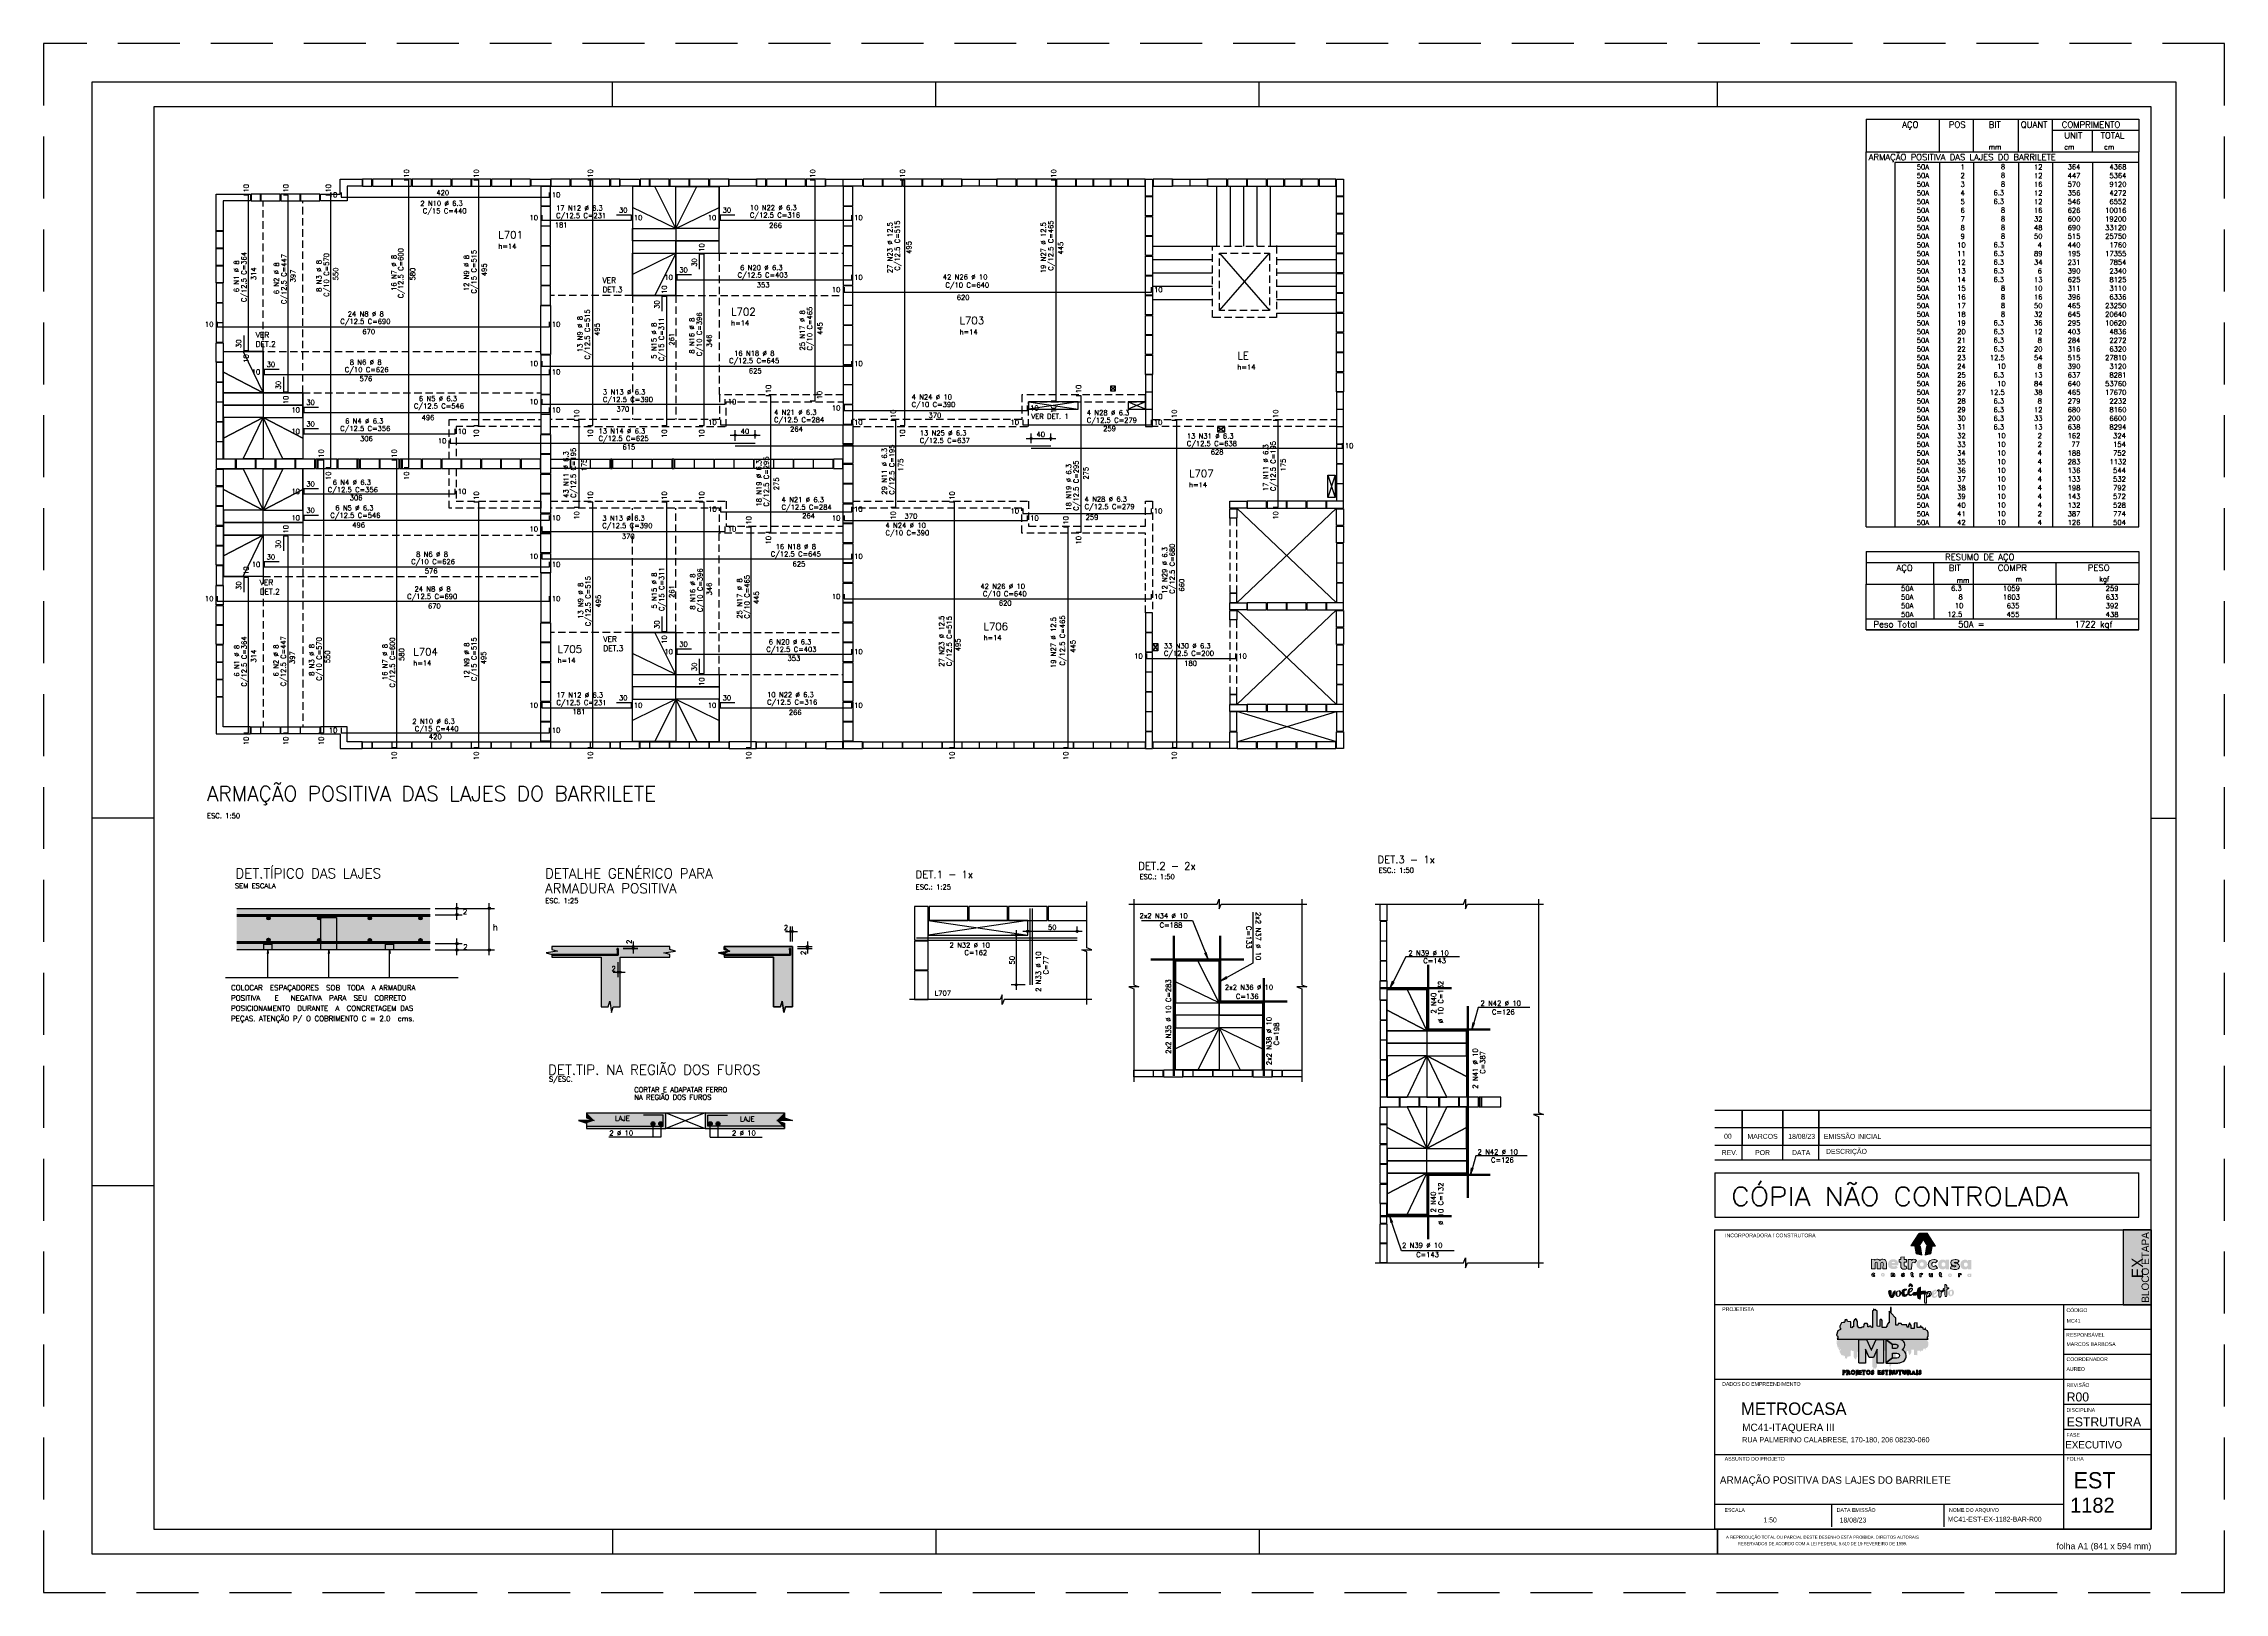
# Model space of a CAD drawing. Extents: x -1.9 to 86, y -1.5 to 61.
import ezdxf
from ezdxf.enums import TextEntityAlignment as Align

# ---------------------------------------------------------------- set-up
doc = ezdxf.new("R2010")
doc.units = 0
doc.header["$MEASUREMENT"] = 0
for name, pattern in [('CENTER', [2, 1.25, -0.25, 0.25, -0.25]), ('ESTILO_TQS_0001', [0.45, 0.3, -0.15]), ('HIDDEN', [0.375, 0.25, -0.125])]:
    doc.linetypes.add(name, pattern=pattern)
doc.layers.get('0').update_dxf_attribs({"linetype": 'CONTINUOUS'})
doc.layers.get('Defpoints').update_dxf_attribs({"linetype": 'CONTINUOUS'})
for name, color, linetype in [('_ARQUIVO', 7, 'CONTINUOUS'), ('ARQ-MAR', 2, 'CONTINUOUS'), ('ARQ_CAR', 7, 'CONTINUOUS'), ('ARQ_CAR-TXT', 7, 'CONTINUOUS'), ('ARQ_FOLHA', 7, 'CONTINUOUS'), ('ARQ_TXT-2', 2, 'CONTINUOUS'), ('ARQ_TXT-4', 4, 'CONTINUOUS'), ('ARQ_VISTA 0', 251, 'CONTINUOUS'), ('H7', 1, 'CONTINUOUS'), ('Layer 1', 7, 'CONTINUOUS'), ('PENA_01', 1, 'CONTINUOUS'), ('PENA_02', 2, 'CONTINUOUS'), ('PENA_03', 3, 'CONTINUOUS'), ('PENA_04', 4, 'CONTINUOUS'), ('PENA_05', 5, 'CONTINUOUS'), ('PENA_06', 6, 'CONTINUOUS'), ('PENA_09', 254, 'CONTINUOUS'), ('PENA_10', 253, 'CONTINUOUS'), ('PSG-NV1-HTC-251', 251, 'CONTINUOUS'), ('PSG-NV2-FLH-SELO', 1, 'CONTINUOUS'), ('ver', 20, 'CONTINUOUS')]:
    doc.layers.add(name, color=color, linetype=linetype)
doc.styles.add('01-MILLEU', font='GOTHIC.TTF')
doc.styles.add('CARIMBO', font='romans.shx', dxfattribs={"height": 30})
doc.styles.add('R300', font='SIMPLEX.SHX', dxfattribs={"width": 1.1, "height": 5.5})
doc.styles.get("Standard").update_dxf_attribs({"font": 'ROMANS.SHX'})
doc.styles.add('TQS_ARIAL', font='arial.ttf')

# ---------------------------------------------------------------- blocks, each defined once
blk = doc.blocks.new('FOLHA A1 - 841 X 594')
at = {"layer": 'ARQ_FOLHA', "color": 1}
for p, q in [((-631, 584), (-631, 594)), ((-500.5, 584), (-500.5, 594)), ((-370, 584), (-370, 594)), ((-185, 584), (-185, 594)), ((-816, 297), (-841, 297)), ((-10, 297), (0, 297)), ((-816, 148.5), (-841, 148.5)), ((-631, 10), (-631, 0)), ((-500.5, 10), (-500.5, 0)), ((-370, 10), (-370, 0)), ((-185, 10), (-185, 0.5)), ((-185, 0.5), (-185, 10)), ((-185, 9.5), (-185, 0)), ((-185, 9.5), (-185, 0)), ((-185, 0), (-185, 9.5))]:
    blk.add_line(p, q, dxfattribs=at)
for points in [[(-841, 0), (0, 0), (0, 594), (-841, 594)], [(-816, 10), (-10, 10), (-10, 584), (-816, 584)]]:
    blk.add_lwpolyline(points, close=True, dxfattribs=at)
at = {"layer": 'Defpoints', "color": 8, "linetype": 'HIDDEN', "ltscale": 100}
blk.add_lwpolyline([(-860.5, 609.5), (-860.5, -15.5), (19.5, -15.5), (19.5, 609.5)], close=True, dxfattribs=at)
at = {"layer": 'ARQ_FOLHA', "insert": (-10, 4.42), "char_height": 2.5, "width": 84.157, "attachment_point": 3, "style": 'TQS_ARIAL'}
blk.add_mtext('\\pxt3;folha A1 (841 x 594 mm)', dxfattribs=at)
at = {"layer": 'PSG-NV1-HTC-251', "insert": (-185, 10), "char_height": 1.25, "width": 84.6052, "attachment_point": 1, "line_spacing_factor": 1.25, "style": 'CARIMBO'}
blk.add_mtext('\\pxqc;{\\fArial Narrow|b0|i0|c0|p34;\\PA REPRODUÇÃO TOTAL OU PARCIAL DESTE DESENHO ESTÁ PROIBIDA. DIREITOS AUTORAIS \\PRESERVADOS DE ACORDO COM A LEI FEDERAL 9.610 DE 19 FEVEREIRO DE 1998.}', dxfattribs=at)
blk = doc.blocks.new('*U24')
blk.add_blockref('FOLHA A1 - 841 X 594', (0, 0))
blk = doc.blocks.new('*U27')
at = {"layer": 'ARQ_CAR-TXT', "true_color": 0x58ba48}
h = blk.add_hatch(color=85, dxfattribs=at)
h.dxf.hatch_style = 1
h.paths.add_polyline_path([(-11.28, 0), (0, 0), (0, 30), (-11.28, 30)])
at = {"layer": 'ARQ_CAR', "color": 5}
blk.add_lwpolyline([(-11.28, 0), (0, 0), (0, 30), (-11.28, 30)], close=True, dxfattribs=at)
at = {"layer": 'ARQ_CAR-TXT', "color": 4, "style": '01-MILLEU'}
blk.add_text('EX', height=4.614, rotation=90, dxfattribs=at).set_placement((-3.26, 10.64))
at = {"layer": 'ARQ_TXT-2', "style": '01-MILLEU'}
blk.add_text('EXECUTIVO', height=2.95, dxfattribs=at).set_placement((-34.5, -57.63))
blk = doc.blocks.new('METROCASA')
at = {"layer": 'Layer 1', "true_color": 0xed1c24}
h = blk.add_hatch(color=240, dxfattribs=at)
h.dxf.hatch_style = 2
h.paths.add_polyline_path([(-1.29, 0.86), (-1.02, -0.59), (0.13, -0.85), (-0.13, 0.85)])
h.paths.add_polyline_path([(2.84, 0.94), (1.22, 3.51), (-0.37, 3.52), (1.27, 0.94)])
h.paths.add_polyline_path([(-2.08, 0.96), (-0.44, 0.95), (0.36, 2.19), (-0.45, 3.48)])
h.paths.add_polyline_path([(0.77, -0.85), (1.92, -0.6), (2.21, 0.84), (1.05, 0.84)])
at = {"layer": 'Layer 1', "true_color": 0x404041}
h = blk.add_hatch(color=250, dxfattribs=at)
h.dxf.hatch_style = 2
edge = h.paths.add_edge_path()
edge.add_spline(control_points=[(-3.66, -4.74), (-3.71, -4.74), (-3.72, -4.72), (-3.72, -4.71), (-3.72, -4.68), (-3.69, -4.68), (-3.66, -4.68), (-3.6, -4.68), (-3.52, -4.7), (-3.48, -4.72), (-3.48, -4.72), (-3.38, -4.57), (-3.38, -4.57), (-3.44, -4.52), (-3.54, -4.48), (-3.65, -4.48), (-3.81, -4.48), (-3.97, -4.54), (-3.97, -4.71), (-3.97, -4.87), (-3.81, -4.92), (-3.68, -4.93), (-3.63, -4.93), (-3.61, -4.94), (-3.61, -4.97), (-3.61, -4.99), (-3.63, -5), (-3.68, -5), (-3.73, -5), (-3.81, -4.99), (-3.92, -4.92), (-3.92, -4.92), (-4, -5.11), (-4, -5.11), (-3.92, -5.16), (-3.79, -5.2), (-3.67, -5.2), (-3.51, -5.2), (-3.36, -5.14), (-3.35, -4.97), (-3.35, -4.79), (-3.52, -4.75), (-3.66, -4.74)], knot_values=[0, 0, 0, 0, 1, 1, 1, 2, 2, 2, 3, 3, 3, 4, 4, 4, 5, 5, 5, 6, 6, 6, 7, 7, 7, 8, 8, 8, 9, 9, 9, 10, 10, 10, 11, 11, 11, 12, 12, 12, 13, 13, 13, 14, 14, 14, 14], degree=3, periodic=0)
edge = h.paths.add_edge_path()
edge.add_spline(control_points=[(-5.55, -4.47), (-5.62, -4.47), (-5.7, -4.5), (-5.76, -4.56), (-5.76, -4.56), (-5.77, -4.49), (-5.77, -4.49), (-5.77, -4.49), (-6, -4.49), (-6, -4.49), (-6, -4.49), (-6, -5.17), (-6, -5.17), (-6, -5.17), (-5.75, -5.17), (-5.75, -5.17), (-5.75, -5.17), (-5.75, -4.81), (-5.75, -4.81), (-5.75, -4.72), (-5.69, -4.68), (-5.63, -4.68), (-5.58, -4.68), (-5.54, -4.71), (-5.54, -4.79), (-5.54, -4.79), (-5.54, -5.17), (-5.54, -5.17), (-5.54, -5.17), (-5.29, -5.17), (-5.29, -5.17), (-5.29, -5.17), (-5.28, -4.79), (-5.28, -4.79), (-5.28, -4.55), (-5.4, -4.48), (-5.55, -4.47)], knot_values=[0, 0, 0, 0, 1, 1, 1, 2, 2, 2, 3, 3, 3, 4, 4, 4, 5, 5, 5, 6, 6, 6, 7, 7, 7, 8, 8, 8, 9, 9, 9, 10, 10, 10, 11, 11, 11, 12, 12, 12, 12], degree=3, periodic=0)
edge = h.paths.add_edge_path()
edge.add_spline(control_points=[(-7.69, -4.46), (-7.89, -4.46), (-8.08, -4.57), (-8.08, -4.82), (-8.08, -5.06), (-7.89, -5.17), (-7.69, -5.17), (-7.5, -5.18), (-7.3, -5.07), (-7.3, -4.82), (-7.3, -4.57), (-7.49, -4.47), (-7.69, -4.46)], knot_values=[0, 0, 0, 0, 1, 1, 1, 2, 2, 2, 3, 3, 3, 4, 4, 4, 4], degree=3, periodic=0)
edge = h.paths.add_edge_path()
edge.add_spline(control_points=[(-7.69, -4.97), (-7.78, -4.97), (-7.83, -4.9), (-7.83, -4.82), (-7.83, -4.74), (-7.78, -4.67), (-7.69, -4.67), (-7.6, -4.67), (-7.55, -4.74), (-7.55, -4.82), (-7.55, -4.9), (-7.61, -4.97), (-7.69, -4.97)], knot_values=[0, 0, 0, 0, 1, 1, 1, 2, 2, 2, 3, 3, 3, 4, 4, 4, 4], degree=3, periodic=0)
edge = h.paths.add_edge_path()
edge.add_spline(control_points=[(-9.57, -4.95), (-9.67, -4.95), (-9.72, -4.88), (-9.72, -4.81), (-9.72, -4.73), (-9.67, -4.66), (-9.57, -4.66), (-9.53, -4.66), (-9.49, -4.67), (-9.46, -4.71), (-9.46, -4.71), (-9.32, -4.56), (-9.32, -4.56), (-9.39, -4.49), (-9.49, -4.45), (-9.59, -4.45), (-9.78, -4.45), (-9.97, -4.56), (-9.97, -4.81), (-9.97, -5.06), (-9.78, -5.16), (-9.59, -5.16), (-9.48, -5.16), (-9.39, -5.12), (-9.3, -5.05), (-9.3, -5.05), (-9.45, -4.9), (-9.45, -4.9), (-9.48, -4.93), (-9.53, -4.95), (-9.57, -4.95)], knot_values=[0, 0, 0, 0, 1, 1, 1, 2, 2, 2, 3, 3, 3, 4, 4, 4, 5, 5, 5, 6, 6, 6, 7, 7, 7, 8, 8, 8, 9, 9, 9, 10, 10, 10, 10], degree=3, periodic=0)
edge = h.paths.add_edge_path()
edge.add_spline(control_points=[(-1.68, -5), (-1.72, -5), (-1.74, -4.98), (-1.74, -4.93), (-1.74, -4.93), (-1.74, -4.71), (-1.74, -4.71), (-1.74, -4.71), (-1.59, -4.71), (-1.59, -4.71), (-1.59, -4.71), (-1.59, -4.52), (-1.59, -4.52), (-1.59, -4.52), (-1.74, -4.52), (-1.74, -4.52), (-1.74, -4.52), (-1.74, -4.32), (-1.74, -4.32), (-1.74, -4.32), (-1.99, -4.34), (-1.99, -4.34), (-1.99, -4.34), (-1.99, -4.51), (-1.99, -4.51), (-1.99, -4.51), (-2.1, -4.51), (-2.1, -4.51), (-2.1, -4.51), (-2.1, -4.71), (-2.1, -4.71), (-2.1, -4.71), (-1.99, -4.71), (-1.99, -4.71), (-1.99, -4.71), (-1.99, -4.93), (-1.99, -4.93), (-2, -5.14), (-1.88, -5.21), (-1.74, -5.21), (-1.67, -5.21), (-1.61, -5.19), (-1.55, -5.16), (-1.55, -5.16), (-1.6, -4.97), (-1.6, -4.97), (-1.62, -4.99), (-1.65, -5), (-1.68, -5)], knot_values=[0, 0, 0, 0, 1, 1, 1, 2, 2, 2, 3, 3, 3, 4, 4, 4, 5, 5, 5, 6, 6, 6, 7, 7, 7, 8, 8, 8, 9, 9, 9, 10, 10, 10, 11, 11, 11, 12, 12, 12, 13, 13, 13, 14, 14, 14, 15, 15, 15, 16, 16, 16, 16], degree=3, periodic=0)
edge = h.paths.add_edge_path()
edge.add_spline(control_points=[(9.78, -4.57), (9.78, -4.57), (9.77, -4.65), (9.77, -4.65), (9.73, -4.59), (9.66, -4.56), (9.57, -4.56), (9.37, -4.56), (9.24, -4.71), (9.24, -4.91), (9.24, -5.11), (9.35, -5.25), (9.55, -5.26), (9.62, -5.27), (9.71, -5.24), (9.77, -5.18), (9.77, -5.18), (9.78, -5.25), (9.78, -5.25), (9.78, -5.25), (10.01, -5.25), (10.01, -5.25), (10.01, -5.25), (10.02, -4.57), (10.02, -4.57), (10.02, -4.57), (9.78, -4.57), (9.78, -4.57)], knot_values=[0, 0, 0, 0, 1, 1, 1, 2, 2, 2, 3, 3, 3, 4, 4, 4, 5, 5, 5, 6, 6, 6, 7, 7, 7, 8, 8, 8, 9, 9, 9, 9], degree=3, periodic=0)
edge = h.paths.add_edge_path()
edge.add_spline(control_points=[(9.62, -5.06), (9.55, -5.06), (9.49, -5), (9.49, -4.91), (9.49, -4.82), (9.55, -4.76), (9.62, -4.76), (9.71, -4.76), (9.76, -4.82), (9.76, -4.91), (9.76, -4.99), (9.71, -5.06), (9.62, -5.06)], knot_values=[0, 0, 0, 0, 1, 1, 1, 2, 2, 2, 3, 3, 3, 4, 4, 4, 4], degree=3, periodic=0)
edge = h.paths.add_edge_path()
edge.add_spline(control_points=[(7.69, -4.64), (7.69, -4.64), (7.68, -4.56), (7.68, -4.56), (7.68, -4.56), (7.45, -4.56), (7.45, -4.56), (7.45, -4.56), (7.45, -5.24), (7.45, -5.24), (7.45, -5.24), (7.7, -5.24), (7.7, -5.24), (7.7, -5.24), (7.7, -4.89), (7.7, -4.89), (7.7, -4.8), (7.76, -4.76), (7.82, -4.76), (7.86, -4.76), (7.89, -4.77), (7.93, -4.8), (7.93, -4.8), (8.04, -4.62), (8.04, -4.62), (7.99, -4.57), (7.93, -4.55), (7.86, -4.55), (7.79, -4.55), (7.73, -4.57), (7.69, -4.64)], knot_values=[0, 0, 0, 0, 1, 1, 1, 2, 2, 2, 3, 3, 3, 4, 4, 4, 5, 5, 5, 6, 6, 6, 7, 7, 7, 8, 8, 8, 9, 9, 9, 10, 10, 10, 10], degree=3, periodic=0)
edge = h.paths.add_edge_path()
edge.add_spline(control_points=[(5.76, -4.54), (5.56, -4.54), (5.37, -4.64), (5.37, -4.89), (5.37, -5.14), (5.56, -5.24), (5.75, -5.25), (5.95, -5.25), (6.14, -5.14), (6.14, -4.89), (6.15, -4.65), (5.96, -4.54), (5.76, -4.54)], knot_values=[0, 0, 0, 0, 1, 1, 1, 2, 2, 2, 3, 3, 3, 4, 4, 4, 4], degree=3, periodic=0)
edge = h.paths.add_edge_path()
edge.add_spline(control_points=[(5.76, -5.04), (5.67, -5.04), (5.62, -4.97), (5.62, -4.89), (5.62, -4.81), (5.67, -4.74), (5.76, -4.74), (5.85, -4.74), (5.9, -4.81), (5.9, -4.89), (5.9, -4.97), (5.84, -5.04), (5.76, -5.04)], knot_values=[0, 0, 0, 0, 1, 1, 1, 2, 2, 2, 3, 3, 3, 4, 4, 4, 4], degree=3, periodic=0)
edge = h.paths.add_edge_path()
edge.add_spline(control_points=[(4, -5.03), (3.96, -5.03), (3.94, -5.01), (3.93, -4.96), (3.93, -4.96), (3.94, -4.74), (3.94, -4.74), (3.94, -4.74), (4.09, -4.74), (4.09, -4.74), (4.09, -4.74), (4.09, -4.55), (4.09, -4.55), (4.09, -4.55), (3.94, -4.55), (3.94, -4.55), (3.94, -4.55), (3.94, -4.35), (3.94, -4.35), (3.94, -4.35), (3.69, -4.38), (3.69, -4.38), (3.69, -4.38), (3.69, -4.54), (3.69, -4.54), (3.69, -4.54), (3.58, -4.54), (3.58, -4.54), (3.58, -4.54), (3.58, -4.74), (3.58, -4.74), (3.58, -4.74), (3.69, -4.74), (3.69, -4.74), (3.69, -4.74), (3.68, -4.96), (3.68, -4.96), (3.68, -5.17), (3.8, -5.24), (3.93, -5.24), (4, -5.24), (4.07, -5.22), (4.13, -5.19), (4.13, -5.19), (4.08, -5), (4.08, -5), (4.05, -5.02), (4.03, -5.03), (4, -5.03)], knot_values=[0, 0, 0, 0, 1, 1, 1, 2, 2, 2, 3, 3, 3, 4, 4, 4, 5, 5, 5, 6, 6, 6, 7, 7, 7, 8, 8, 8, 9, 9, 9, 10, 10, 10, 11, 11, 11, 12, 12, 12, 13, 13, 13, 14, 14, 14, 15, 15, 15, 16, 16, 16, 16], degree=3, periodic=0)
edge = h.paths.add_edge_path()
edge.add_spline(control_points=[(2.03, -4.89), (2.03, -4.98), (1.97, -5.02), (1.91, -5.02), (1.87, -5.02), (1.82, -4.99), (1.82, -4.9), (1.82, -4.9), (1.82, -4.53), (1.82, -4.53), (1.82, -4.53), (1.57, -4.53), (1.57, -4.53), (1.57, -4.53), (1.57, -4.9), (1.57, -4.9), (1.57, -5.15), (1.69, -5.22), (1.83, -5.22), (1.9, -5.23), (1.99, -5.2), (2.05, -5.14), (2.05, -5.14), (2.06, -5.21), (2.06, -5.21), (2.06, -5.21), (2.28, -5.21), (2.28, -5.21), (2.28, -5.21), (2.28, -4.53), (2.28, -4.53), (2.28, -4.53), (2.03, -4.53), (2.03, -4.53), (2.03, -4.53), (2.03, -4.89), (2.03, -4.89)], knot_values=[0, 0, 0, 0, 1, 1, 1, 2, 2, 2, 3, 3, 3, 4, 4, 4, 5, 5, 5, 6, 6, 6, 7, 7, 7, 8, 8, 8, 9, 9, 9, 10, 10, 10, 11, 11, 11, 12, 12, 12, 12], degree=3, periodic=0)
edge = h.paths.add_edge_path()
edge.add_spline(control_points=[(-0.02, -4.59), (-0.02, -4.59), (-0.04, -4.52), (-0.04, -4.52), (-0.04, -4.52), (-0.26, -4.52), (-0.26, -4.52), (-0.26, -4.52), (-0.27, -5.2), (-0.27, -5.2), (-0.27, -5.2), (-0.02, -5.2), (-0.02, -5.2), (-0.02, -5.2), (-0.01, -4.85), (-0.01, -4.85), (-0.01, -4.76), (0.04, -4.72), (0.1, -4.72), (0.15, -4.72), (0.18, -4.73), (0.22, -4.76), (0.22, -4.76), (0.32, -4.58), (0.32, -4.58), (0.28, -4.53), (0.21, -4.51), (0.14, -4.5), (0.08, -4.5), (0.01, -4.53), (-0.02, -4.59)], knot_values=[0, 0, 0, 0, 1, 1, 1, 2, 2, 2, 3, 3, 3, 4, 4, 4, 5, 5, 5, 6, 6, 6, 7, 7, 7, 8, 8, 8, 9, 9, 9, 10, 10, 10, 10], degree=3, periodic=0)
at = {"layer": 'Layer 1', "true_color": 0xed1c24}
h = blk.add_hatch(color=240, dxfattribs=at)
h.dxf.hatch_style = 2
edge = h.paths.add_edge_path()
edge.add_spline(control_points=[(-1.94, -1.96), (-1.94, -1.96), (-1.98, -1.76), (-1.98, -1.76), (-1.98, -1.76), (-2.62, -1.75), (-2.62, -1.75), (-2.62, -1.75), (-2.63, -3.66), (-2.63, -3.66), (-2.63, -3.66), (-1.92, -3.66), (-1.92, -3.66), (-1.92, -3.66), (-1.91, -2.67), (-1.91, -2.67), (-1.91, -2.42), (-1.76, -2.31), (-1.58, -2.31), (-1.46, -2.31), (-1.38, -2.34), (-1.26, -2.43), (-1.26, -2.43), (-0.98, -1.92), (-0.98, -1.92), (-1.1, -1.79), (-1.28, -1.71), (-1.48, -1.71), (-1.66, -1.71), (-1.84, -1.79), (-1.94, -1.96)], knot_values=[0, 0, 0, 0, 1, 1, 1, 2, 2, 2, 3, 3, 3, 4, 4, 4, 5, 5, 5, 6, 6, 6, 7, 7, 7, 8, 8, 8, 9, 9, 9, 10, 10, 10, 10], degree=3, periodic=0)
edge = h.paths.add_edge_path()
edge.add_spline(control_points=[(-5.6, -1.69), (-6.11, -1.69), (-6.66, -1.99), (-6.66, -2.69), (-6.67, -3.38), (-6.16, -3.68), (-5.56, -3.68), (-5.23, -3.68), (-4.92, -3.58), (-4.69, -3.37), (-4.69, -3.37), (-5.04, -2.98), (-5.04, -2.98), (-5.16, -3.07), (-5.32, -3.13), (-5.53, -3.13), (-5.68, -3.13), (-5.9, -3.06), (-5.95, -2.89), (-5.95, -2.89), (-4.62, -2.89), (-4.62, -2.89), (-4.45, -2.14), (-4.92, -1.69), (-5.6, -1.69)], knot_values=[0, 0, 0, 0, 1, 1, 1, 2, 2, 2, 3, 3, 3, 4, 4, 4, 5, 5, 5, 6, 6, 6, 7, 7, 7, 8, 8, 8, 8], degree=3, periodic=0)
edge = h.paths.add_edge_path()
edge.add_spline(control_points=[(-5.94, -2.43), (-5.89, -2.12), (-5.27, -2.13), (-5.25, -2.43), (-5.25, -2.43), (-5.94, -2.43), (-5.94, -2.43)], knot_values=[0, 0, 0, 0, 1, 1, 1, 2, 2, 2, 2], degree=3, periodic=0)
edge = h.paths.add_edge_path()
edge.add_spline(control_points=[(4.86, -2), (4.76, -1.84), (4.58, -1.75), (4.31, -1.75), (3.75, -1.74), (3.38, -2.17), (3.38, -2.74), (3.37, -3.29), (3.68, -3.69), (4.24, -3.73), (4.45, -3.74), (4.71, -3.67), (4.87, -3.49), (4.87, -3.49), (4.9, -3.7), (4.9, -3.7), (4.9, -3.7), (5.56, -3.7), (5.56, -3.7), (5.56, -3.7), (5.57, -1.8), (5.57, -1.8), (5.57, -1.8), (4.9, -1.79), (4.9, -1.79), (4.9, -1.79), (4.86, -2), (4.86, -2)], knot_values=[0, 0, 0, 0, 1, 1, 1, 2, 2, 2, 3, 3, 3, 4, 4, 4, 5, 5, 5, 6, 6, 6, 7, 7, 7, 8, 8, 8, 9, 9, 9, 9], degree=3, periodic=0)
edge = h.paths.add_edge_path()
edge.add_spline(control_points=[(4.46, -3.16), (4.25, -3.16), (4.08, -3.01), (4.08, -2.74), (4.08, -2.47), (4.25, -2.32), (4.47, -2.32), (4.72, -2.32), (4.86, -2.49), (4.86, -2.74), (4.86, -2.97), (4.7, -3.16), (4.46, -3.16)], knot_values=[0, 0, 0, 0, 1, 1, 1, 2, 2, 2, 3, 3, 3, 4, 4, 4, 4], degree=3, periodic=0)
edge = h.paths.add_edge_path()
edge.add_spline(control_points=[(-7.68, -1.68), (-7.94, -1.68), (-8.15, -1.76), (-8.31, -1.95), (-8.4, -1.77), (-8.59, -1.69), (-8.78, -1.68), (-8.98, -1.68), (-9.19, -1.76), (-9.31, -1.92), (-9.31, -1.92), (-9.36, -1.72), (-9.36, -1.72), (-9.36, -1.72), (-9.95, -1.71), (-9.95, -1.71), (-9.95, -1.71), (-9.96, -3.62), (-9.96, -3.62), (-9.96, -3.62), (-9.26, -3.62), (-9.26, -3.62), (-9.26, -3.62), (-9.25, -2.58), (-9.25, -2.58), (-9.25, -2.37), (-9.12, -2.27), (-9, -2.27), (-8.87, -2.27), (-8.8, -2.35), (-8.8, -2.57), (-8.8, -2.57), (-8.81, -3.62), (-8.81, -3.62), (-8.81, -3.62), (-8.11, -3.63), (-8.11, -3.63), (-8.11, -3.63), (-8.1, -2.58), (-8.1, -2.58), (-8.1, -2.37), (-7.98, -2.29), (-7.86, -2.29), (-7.75, -2.29), (-7.66, -2.37), (-7.66, -2.57), (-7.66, -2.57), (-7.67, -3.63), (-7.67, -3.63), (-7.67, -3.63), (-6.96, -3.63), (-6.96, -3.63), (-6.96, -3.63), (-6.95, -2.57), (-6.95, -2.57), (-6.95, -1.94), (-7.26, -1.68), (-7.68, -1.68)], knot_values=[0, 0, 0, 0, 1, 1, 1, 2, 2, 2, 3, 3, 3, 4, 4, 4, 5, 5, 5, 6, 6, 6, 7, 7, 7, 8, 8, 8, 9, 9, 9, 10, 10, 10, 11, 11, 11, 12, 12, 12, 13, 13, 13, 14, 14, 14, 15, 15, 15, 16, 16, 16, 17, 17, 17, 18, 18, 18, 19, 19, 19, 19], degree=3, periodic=0)
edge = h.paths.add_edge_path()
edge.add_spline(control_points=[(-3.23, -3.11), (-3.34, -3.11), (-3.41, -3.06), (-3.42, -2.93), (-3.42, -2.93), (-3.41, -2.3), (-3.41, -2.3), (-3.41, -2.3), (-2.98, -2.3), (-2.98, -2.3), (-2.98, -2.3), (-2.98, -1.76), (-2.98, -1.76), (-2.98, -1.76), (-3.41, -1.76), (-3.41, -1.76), (-3.41, -1.76), (-3.4, -1.21), (-3.4, -1.21), (-3.4, -1.21), (-4.11, -1.28), (-4.11, -1.28), (-4.11, -1.28), (-4.11, -1.76), (-4.11, -1.76), (-4.11, -1.76), (-4.42, -1.75), (-4.42, -1.75), (-4.42, -1.75), (-4.42, -2.3), (-4.42, -2.3), (-4.42, -2.3), (-4.11, -2.3), (-4.11, -2.3), (-4.11, -2.3), (-4.12, -2.92), (-4.12, -2.92), (-4.13, -3.52), (-3.79, -3.69), (-3.42, -3.7), (-3.22, -3.7), (-3.03, -3.66), (-2.87, -3.57), (-2.87, -3.57), (-3.02, -3.05), (-3.02, -3.05), (-3.08, -3.09), (-3.16, -3.11), (-3.23, -3.11)], knot_values=[0, 0, 0, 0, 1, 1, 1, 2, 2, 2, 3, 3, 3, 4, 4, 4, 5, 5, 5, 6, 6, 6, 7, 7, 7, 8, 8, 8, 9, 9, 9, 10, 10, 10, 11, 11, 11, 12, 12, 12, 13, 13, 13, 14, 14, 14, 15, 15, 15, 16, 16, 16, 16], degree=3, periodic=0)
edge = h.paths.add_edge_path()
edge.add_spline(control_points=[(2.53, -3.13), (2.26, -3.13), (2.12, -2.94), (2.12, -2.74), (2.12, -2.5), (2.27, -2.3), (2.54, -2.3), (2.66, -2.3), (2.77, -2.35), (2.86, -2.44), (2.86, -2.44), (3.24, -2.04), (3.24, -2.04), (3.04, -1.84), (2.77, -1.74), (2.5, -1.74), (1.96, -1.73), (1.43, -2.04), (1.42, -2.73), (1.42, -3.44), (1.94, -3.72), (2.5, -3.72), (2.78, -3.72), (3.06, -3.6), (3.28, -3.4), (3.28, -3.4), (2.88, -2.98), (2.88, -2.98), (2.79, -3.08), (2.66, -3.13), (2.53, -3.13)], knot_values=[0, 0, 0, 0, 1, 1, 1, 2, 2, 2, 3, 3, 3, 4, 4, 4, 5, 5, 5, 6, 6, 6, 7, 7, 7, 8, 8, 8, 9, 9, 9, 10, 10, 10, 10], degree=3, periodic=0)
edge = h.paths.add_edge_path()
edge.add_spline(control_points=[(9.37, -1.82), (9.37, -1.82), (9.33, -2.02), (9.33, -2.02), (9.23, -1.87), (9.04, -1.77), (8.77, -1.77), (8.22, -1.77), (7.85, -2.2), (7.84, -2.76), (7.84, -3.31), (8.15, -3.71), (8.71, -3.75), (8.92, -3.76), (9.17, -3.7), (9.34, -3.51), (9.34, -3.51), (9.37, -3.72), (9.37, -3.72), (9.37, -3.72), (10.02, -3.72), (10.02, -3.72), (10.02, -3.72), (10.03, -1.82), (10.03, -1.82), (10.03, -1.82), (9.37, -1.82), (9.37, -1.82)], knot_values=[0, 0, 0, 0, 1, 1, 1, 2, 2, 2, 3, 3, 3, 4, 4, 4, 5, 5, 5, 6, 6, 6, 7, 7, 7, 8, 8, 8, 9, 9, 9, 9], degree=3, periodic=0)
edge = h.paths.add_edge_path()
edge.add_spline(control_points=[(8.93, -3.18), (8.71, -3.18), (8.55, -3.03), (8.55, -2.76), (8.55, -2.5), (8.72, -2.34), (8.93, -2.35), (9.18, -2.35), (9.32, -2.51), (9.32, -2.77), (9.32, -2.99), (9.17, -3.18), (8.93, -3.18)], knot_values=[0, 0, 0, 0, 1, 1, 1, 2, 2, 2, 3, 3, 3, 4, 4, 4, 4], degree=3, periodic=0)
edge = h.paths.add_edge_path()
edge.add_spline(control_points=[(6.78, -2.48), (6.66, -2.48), (6.63, -2.42), (6.63, -2.39), (6.63, -2.32), (6.7, -2.29), (6.8, -2.3), (6.96, -2.29), (7.18, -2.35), (7.28, -2.41), (7.28, -2.41), (7.58, -1.99), (7.58, -1.99), (7.4, -1.85), (7.12, -1.76), (6.81, -1.76), (6.36, -1.75), (5.93, -1.92), (5.93, -2.38), (5.92, -2.84), (6.37, -2.99), (6.74, -3), (6.88, -3.02), (6.94, -3.05), (6.94, -3.11), (6.94, -3.17), (6.87, -3.2), (6.75, -3.2), (6.59, -3.19), (6.36, -3.18), (6.07, -2.98), (6.07, -2.98), (5.84, -3.5), (5.84, -3.5), (6.05, -3.66), (6.43, -3.75), (6.76, -3.76), (7.22, -3.76), (7.65, -3.58), (7.65, -3.11), (7.65, -2.61), (7.17, -2.49), (6.78, -2.48)], knot_values=[0, 0, 0, 0, 1, 1, 1, 2, 2, 2, 3, 3, 3, 4, 4, 4, 5, 5, 5, 6, 6, 6, 7, 7, 7, 8, 8, 8, 9, 9, 9, 10, 10, 10, 11, 11, 11, 12, 12, 12, 13, 13, 13, 14, 14, 14, 14], degree=3, periodic=0)
edge = h.paths.add_edge_path()
edge.add_spline(control_points=[(0.13, -1.72), (-0.42, -1.72), (-0.95, -2.01), (-0.96, -2.72), (-0.96, -3.41), (-0.42, -3.71), (0.12, -3.72), (0.66, -3.72), (1.21, -3.42), (1.22, -2.73), (1.22, -2.03), (0.7, -1.73), (0.13, -1.72)], knot_values=[0, 0, 0, 0, 1, 1, 1, 2, 2, 2, 3, 3, 3, 4, 4, 4, 4], degree=3, periodic=0)
edge = h.paths.add_edge_path()
edge.add_spline(control_points=[(0.13, -3.13), (-0.12, -3.13), (-0.27, -2.94), (-0.26, -2.72), (-0.26, -2.5), (-0.12, -2.3), (0.13, -2.31), (0.38, -2.31), (0.52, -2.5), (0.52, -2.72), (0.52, -2.96), (0.37, -3.14), (0.13, -3.13)], knot_values=[0, 0, 0, 0, 1, 1, 1, 2, 2, 2, 3, 3, 3, 4, 4, 4, 4], degree=3, periodic=0)
at = {"layer": 'Layer 1', "true_color": 0x404041}
h = blk.add_hatch(color=250, dxfattribs=at)
h.dxf.hatch_style = 2
edge = h.paths.add_edge_path()
edge.add_spline(control_points=[(-2.43, -7.17), (-2.4, -7.16), (-2.38, -7.15), (-2.36, -7.14), (-2.33, -7.13), (-2.31, -7.11), (-2.3, -7.09), (-2.28, -7.07), (-2.26, -7.04), (-2.24, -7.01), (-2.22, -6.98), (-2.2, -6.95), (-2.17, -6.92), (-2.15, -6.93), (-2.11, -6.95), (-2.08, -6.98), (-2.05, -7.01), (-2.01, -7.04), (-1.98, -7.06), (-1.94, -7.09), (-1.9, -7.11), (-1.87, -7.13), (-1.84, -7.14), (-1.81, -7.14), (-1.78, -7.12), (-1.75, -7.1), (-1.75, -7.07), (-1.76, -7.02), (-1.78, -6.98), (-1.8, -6.94), (-1.84, -6.89), (-1.87, -6.84), (-1.91, -6.8), (-1.96, -6.76), (-2, -6.72), (-2.04, -6.69), (-2.07, -6.68), (-2.11, -6.66), (-2.15, -6.65), (-2.18, -6.64), (-2.21, -6.64), (-2.24, -6.64), (-2.26, -6.65), (-2.29, -6.66), (-2.31, -6.68), (-2.33, -6.71), (-2.35, -6.73), (-2.36, -6.77), (-2.38, -6.82), (-2.4, -6.84), (-2.41, -6.87), (-2.43, -6.91), (-2.44, -6.95), (-2.46, -6.99), (-2.47, -7.03), (-2.48, -7.07), (-2.48, -7.11), (-2.48, -7.14), (-2.47, -7.16), (-2.46, -7.18), (-2.43, -7.17)], knot_values=[0, 0, 0, 0, 1, 1, 1, 2, 2, 2, 3, 3, 3, 4, 4, 4, 5, 5, 5, 6, 6, 6, 7, 7, 7, 8, 8, 8, 9, 9, 9, 10, 10, 10, 11, 11, 11, 12, 12, 12, 13, 13, 13, 14, 14, 14, 15, 15, 15, 16, 16, 16, 17, 17, 17, 18, 18, 18, 19, 19, 19, 20, 20, 20, 20], degree=3, periodic=0)
edge = h.paths.add_edge_path()
edge.add_spline(control_points=[(-5.26, -8.04), (-5.28, -8.03), (-5.33, -8.05), (-5.4, -8.1), (-5.49, -8.17), (-5.55, -8.25), (-5.6, -8.35), (-5.65, -8.45), (-5.69, -8.55), (-5.71, -8.65), (-5.74, -8.76), (-5.76, -8.85), (-5.77, -8.93), (-5.78, -9.02), (-5.8, -9.07), (-5.81, -9.1), (-5.83, -9.13), (-5.85, -9.12), (-5.88, -9.08), (-5.91, -9.04), (-5.94, -8.98), (-5.97, -8.89), (-6, -8.8), (-6.02, -8.7), (-6.04, -8.57), (-6.05, -8.44), (-6.05, -8.3), (-6.03, -8.14), (-6.03, -8.11), (-6.04, -8.08), (-6.06, -8.06), (-6.09, -8.03), (-6.12, -8.01), (-6.16, -8), (-6.2, -7.98), (-6.25, -7.98), (-6.3, -7.98), (-6.35, -7.99), (-6.4, -8), (-6.45, -8.03), (-6.48, -8.05), (-6.5, -8.08), (-6.52, -8.13), (-6.53, -8.18), (-6.53, -8.24), (-6.53, -8.31), (-6.53, -8.38), (-6.52, -8.45), (-6.5, -8.52), (-6.49, -8.6), (-6.47, -8.67), (-6.45, -8.74), (-6.43, -8.81), (-6.41, -8.87), (-6.39, -8.93), (-6.36, -8.98), (-6.34, -9.03), (-6.32, -9.05), (-6.29, -9.1), (-6.26, -9.14), (-6.23, -9.18), (-6.19, -9.23), (-6.16, -9.27), (-6.11, -9.3), (-6.07, -9.34), (-6.02, -9.36), (-5.96, -9.37), (-5.9, -9.38), (-5.83, -9.38), (-5.75, -9.35), (-5.71, -9.34), (-5.67, -9.31), (-5.63, -9.25), (-5.58, -9.19), (-5.54, -9.12), (-5.51, -9.05), (-5.47, -8.98), (-5.44, -8.9), (-5.41, -8.82), (-5.38, -8.74), (-5.36, -8.67), (-5.34, -8.61), (-5.32, -8.53), (-5.29, -8.44), (-5.27, -8.36), (-5.25, -8.27), (-5.23, -8.2), (-5.23, -8.15), (-5.22, -8.09), (-5.23, -8.06), (-5.26, -8.04)], knot_values=[0, 0, 0, 0, 1, 1, 1, 2, 2, 2, 3, 3, 3, 4, 4, 4, 5, 5, 5, 6, 6, 6, 7, 7, 7, 8, 8, 8, 9, 9, 9, 10, 10, 10, 11, 11, 11, 12, 12, 12, 13, 13, 13, 14, 14, 14, 15, 15, 15, 16, 16, 16, 17, 17, 17, 18, 18, 18, 19, 19, 19, 20, 20, 20, 21, 21, 21, 22, 22, 22, 23, 23, 23, 24, 24, 24, 25, 25, 25, 26, 26, 26, 27, 27, 27, 28, 28, 28, 29, 29, 29, 30, 30, 30, 30], degree=3, periodic=0)
edge = h.paths.add_edge_path()
edge.add_spline(control_points=[(-1.57, -8.39), (-1.57, -8.35), (-1.58, -8.33), (-1.6, -8.33), (-1.62, -8.34), (-1.64, -8.36), (-1.66, -8.39), (-1.68, -8.43), (-1.71, -8.47), (-1.75, -8.52), (-1.78, -8.56), (-1.82, -8.61), (-1.87, -8.65), (-1.92, -8.7), (-1.99, -8.73), (-2.07, -8.75), (-2.11, -8.76), (-2.14, -8.76), (-2.17, -8.75), (-2.19, -8.74), (-2.22, -8.73), (-2.24, -8.72), (-2.26, -8.7), (-2.27, -8.68), (-2.28, -8.66), (-2.3, -8.64), (-2.31, -8.61), (-2.31, -8.59), (-2.33, -8.53), (-2.34, -8.45), (-2.33, -8.37), (-2.27, -8.37), (-2.2, -8.36), (-2.14, -8.33), (-2.08, -8.31), (-2.02, -8.28), (-1.96, -8.23), (-1.89, -8.19), (-1.83, -8.12), (-1.77, -8.03), (-1.71, -7.95), (-1.68, -7.87), (-1.66, -7.8), (-1.65, -7.72), (-1.65, -7.65), (-1.67, -7.59), (-1.69, -7.53), (-1.72, -7.48), (-1.77, -7.45), (-1.81, -7.41), (-1.87, -7.39), (-1.93, -7.39), (-2, -7.4), (-2.06, -7.41), (-2.13, -7.43), (-2.2, -7.44), (-2.26, -7.47), (-2.32, -7.5), (-2.38, -7.53), (-2.44, -7.57), (-2.49, -7.62), (-2.54, -7.67), (-2.58, -7.72), (-2.62, -7.78), (-2.66, -7.87), (-2.7, -7.94), (-2.72, -8.02), (-2.74, -8.1), (-2.75, -8.16), (-2.76, -8.22), (-2.77, -8.29), (-2.77, -8.36), (-2.76, -8.42), (-2.75, -8.52), (-2.72, -8.62), (-2.68, -8.71), (-2.65, -8.78), (-2.6, -8.86), (-2.54, -8.92), (-2.47, -8.99), (-2.39, -9.03), (-2.28, -9.05), (-2.17, -9.07), (-2.07, -9.07), (-1.98, -9.04), (-1.9, -9.01), (-1.83, -8.97), (-1.78, -8.91), (-1.72, -8.86), (-1.68, -8.8), (-1.64, -8.73), (-1.61, -8.66), (-1.59, -8.6), (-1.58, -8.54), (-1.57, -8.48), (-1.56, -8.43), (-1.57, -8.39)], knot_values=[0, 0, 0, 0, 1, 1, 1, 2, 2, 2, 3, 3, 3, 4, 4, 4, 5, 5, 5, 6, 6, 6, 7, 7, 7, 8, 8, 8, 9, 9, 9, 10, 10, 10, 11, 11, 11, 12, 12, 12, 13, 13, 13, 14, 14, 14, 15, 15, 15, 16, 16, 16, 17, 17, 17, 18, 18, 18, 19, 19, 19, 20, 20, 20, 21, 21, 21, 22, 22, 22, 23, 23, 23, 24, 24, 24, 25, 25, 25, 26, 26, 26, 27, 27, 27, 28, 28, 28, 29, 29, 29, 30, 30, 30, 31, 31, 31, 32, 32, 32, 32], degree=3, periodic=0)
edge = h.paths.add_edge_path()
edge.add_spline(control_points=[(-2.31, -8.07), (-2.31, -8.04), (-2.3, -8.01), (-2.29, -7.98), (-2.27, -7.95), (-2.25, -7.9), (-2.23, -7.85), (-2.2, -7.81), (-2.17, -7.77), (-2.14, -7.75), (-2.1, -7.72), (-2.07, -7.7), (-2.03, -7.69), (-1.99, -7.67), (-1.95, -7.66), (-1.91, -7.65), (-1.9, -7.67), (-1.91, -7.7), (-1.91, -7.72), (-1.92, -7.75), (-1.93, -7.78), (-1.94, -7.81), (-1.95, -7.85), (-1.97, -7.89), (-2.01, -7.94), (-2.04, -7.99), (-2.07, -8.02), (-2.11, -8.05), (-2.15, -8.07), (-2.18, -8.09), (-2.21, -8.1), (-2.25, -8.11), (-2.29, -8.12), (-2.32, -8.13), (-2.32, -8.11), (-2.32, -8.09), (-2.31, -8.07)], knot_values=[0, 0, 0, 0, 1, 1, 1, 2, 2, 2, 3, 3, 3, 4, 4, 4, 5, 5, 5, 6, 6, 6, 7, 7, 7, 8, 8, 8, 9, 9, 9, 10, 10, 10, 11, 11, 11, 12, 12, 12, 12], degree=3, periodic=0)
edge = h.paths.add_edge_path()
edge.add_spline(control_points=[(-4.11, -8.09), (-4.16, -8), (-4.24, -7.93), (-4.34, -7.88), (-4.36, -7.87), (-4.38, -7.87), (-4.39, -7.87), (-4.4, -7.88), (-4.41, -7.89), (-4.43, -7.9), (-4.45, -7.92), (-4.48, -7.93), (-4.52, -7.95), (-4.57, -7.97), (-4.64, -7.99), (-4.74, -8), (-4.84, -8.02), (-4.93, -8.06), (-5, -8.14), (-5.07, -8.21), (-5.12, -8.29), (-5.15, -8.39), (-5.18, -8.48), (-5.2, -8.59), (-5.19, -8.69), (-5.18, -8.8), (-5.16, -8.89), (-5.11, -8.98), (-5.06, -9.06), (-5, -9.13), (-4.91, -9.18), (-4.82, -9.23), (-4.72, -9.25), (-4.59, -9.24), (-4.49, -9.22), (-4.4, -9.19), (-4.32, -9.13), (-4.24, -9.07), (-4.18, -9), (-4.12, -8.92), (-4.07, -8.84), (-4.03, -8.75), (-4.01, -8.65), (-3.99, -8.55), (-3.99, -8.45), (-4, -8.36), (-4.02, -8.26), (-4.05, -8.17), (-4.11, -8.09)], knot_values=[0, 0, 0, 0, 1, 1, 1, 2, 2, 2, 3, 3, 3, 4, 4, 4, 5, 5, 5, 6, 6, 6, 7, 7, 7, 8, 8, 8, 9, 9, 9, 10, 10, 10, 11, 11, 11, 12, 12, 12, 13, 13, 13, 14, 14, 14, 15, 15, 15, 16, 16, 16, 16], degree=3, periodic=0)
edge = h.paths.add_edge_path()
edge.add_spline(control_points=[(-4.4, -8.7), (-4.42, -8.76), (-4.44, -8.82), (-4.46, -8.88), (-4.48, -8.94), (-4.51, -8.98), (-4.54, -9.02), (-4.57, -9.06), (-4.6, -9.08), (-4.63, -9.09), (-4.66, -9.1), (-4.68, -9.08), (-4.7, -9.05), (-4.73, -9.01), (-4.74, -8.96), (-4.76, -8.9), (-4.77, -8.84), (-4.77, -8.77), (-4.78, -8.7), (-4.78, -8.62), (-4.78, -8.55), (-4.78, -8.48), (-4.78, -8.41), (-4.77, -8.36), (-4.76, -8.3), (-4.75, -8.25), (-4.74, -8.22), (-4.73, -8.21), (-4.68, -8.16), (-4.64, -8.14), (-4.6, -8.14), (-4.55, -8.14), (-4.5, -8.17), (-4.44, -8.23), (-4.41, -8.25), (-4.4, -8.29), (-4.39, -8.34), (-4.37, -8.39), (-4.37, -8.44), (-4.37, -8.5), (-4.38, -8.57), (-4.39, -8.63), (-4.4, -8.7)], knot_values=[0, 0, 0, 0, 1, 1, 1, 2, 2, 2, 3, 3, 3, 4, 4, 4, 5, 5, 5, 6, 6, 6, 7, 7, 7, 8, 8, 8, 9, 9, 9, 10, 10, 10, 11, 11, 11, 12, 12, 12, 13, 13, 13, 14, 14, 14, 14], degree=3, periodic=0)
edge = h.paths.add_edge_path()
edge.add_spline(control_points=[(-2.78, -8.64), (-2.8, -8.64), (-2.82, -8.66), (-2.85, -8.69), (-2.88, -8.72), (-2.92, -8.74), (-2.96, -8.77), (-3, -8.79), (-3.05, -8.81), (-3.1, -8.82), (-3.15, -8.84), (-3.21, -8.83), (-3.28, -8.81), (-3.32, -8.8), (-3.36, -8.77), (-3.39, -8.72), (-3.41, -8.67), (-3.43, -8.6), (-3.44, -8.53), (-3.45, -8.46), (-3.45, -8.39), (-3.44, -8.31), (-3.43, -8.23), (-3.41, -8.15), (-3.39, -8.08), (-3.36, -8.01), (-3.32, -7.96), (-3.27, -7.93), (-3.23, -7.9), (-3.18, -7.88), (-3.13, -7.87), (-3.09, -7.86), (-3.05, -7.86), (-3.01, -7.86), (-2.98, -7.86), (-2.96, -7.86), (-2.95, -7.85), (-2.94, -7.83), (-2.95, -7.8), (-2.98, -7.76), (-3.02, -7.73), (-3.06, -7.7), (-3.12, -7.68), (-3.18, -7.67), (-3.25, -7.66), (-3.33, -7.67), (-3.41, -7.68), (-3.49, -7.72), (-3.58, -7.79), (-3.67, -7.86), (-3.74, -7.94), (-3.79, -8.03), (-3.84, -8.12), (-3.87, -8.21), (-3.89, -8.3), (-3.9, -8.39), (-3.9, -8.48), (-3.89, -8.57), (-3.88, -8.66), (-3.85, -8.74), (-3.82, -8.82), (-3.78, -8.89), (-3.73, -8.96), (-3.68, -9.01), (-3.62, -9.06), (-3.56, -9.1), (-3.49, -9.12), (-3.41, -9.14), (-3.34, -9.15), (-3.27, -9.14), (-3.21, -9.13), (-3.15, -9.11), (-3.09, -9.09), (-3.03, -9.06), (-2.98, -9.02), (-2.93, -8.98), (-2.89, -8.94), (-2.85, -8.9), (-2.82, -8.86), (-2.76, -8.78), (-2.73, -8.72), (-2.72, -8.68), (-2.72, -8.63), (-2.74, -8.62), (-2.78, -8.64)], knot_values=[0, 0, 0, 0, 1, 1, 1, 2, 2, 2, 3, 3, 3, 4, 4, 4, 5, 5, 5, 6, 6, 6, 7, 7, 7, 8, 8, 8, 9, 9, 9, 10, 10, 10, 11, 11, 11, 12, 12, 12, 13, 13, 13, 14, 14, 14, 15, 15, 15, 16, 16, 16, 17, 17, 17, 18, 18, 18, 19, 19, 19, 20, 20, 20, 21, 21, 21, 22, 22, 22, 23, 23, 23, 24, 24, 24, 25, 25, 25, 26, 26, 26, 27, 27, 27, 28, 28, 28, 28], degree=3, periodic=0)
at = {"layer": 'Layer 1', "true_color": 0x1b8e45}
h = blk.add_hatch(color=114, dxfattribs=at)
h.dxf.hatch_style = 2
edge = h.paths.add_edge_path()
edge.add_spline(control_points=[(0.79, -8.06), (0.59, -8.03), (-0.17, -8.19), (-0.17, -8.19), (-0.17, -8.19), (-0.11, -7.43), (-0.17, -7.33), (-0.22, -7.23), (-0.47, -7.45), (-0.61, -7.52), (-0.74, -7.59), (-0.74, -8.26), (-0.74, -8.26), (-0.74, -8.26), (-1.25, -8.38), (-1.45, -8.38), (-1.45, -8.43), (-1.45, -8.49), (-1.47, -8.56), (-1.48, -8.63), (-1.51, -8.7), (-1.54, -8.78), (-1.56, -8.82), (-1.58, -8.86), (-1.61, -8.89), (-1.61, -8.9), (-1.61, -8.9), (-1.6, -8.9), (-1.35, -8.97), (-0.75, -8.8), (-0.75, -8.8), (-0.75, -8.8), (-0.76, -9.13), (-0.67, -9.41), (-0.58, -9.69), (-0.21, -9.73), (-0.18, -9.61), (-0.15, -9.49), (-0.17, -8.73), (-0.17, -8.73), (-0.17, -8.73), (0.36, -8.62), (0.55, -8.6), (0.75, -8.58), (0.98, -8.09), (0.79, -8.06)], knot_values=[0, 0, 0, 0, 1, 1, 1, 2, 2, 2, 3, 3, 3, 4, 4, 4, 5, 5, 5, 6, 6, 6, 7, 7, 7, 8, 8, 8, 9, 9, 9, 10, 10, 10, 11, 11, 11, 12, 12, 12, 13, 13, 13, 14, 14, 14, 15, 15, 15, 15], degree=3, periodic=0)
at = {"layer": 'Layer 1', "true_color": 0x404041}
h = blk.add_hatch(color=250, dxfattribs=at)
h.dxf.hatch_style = 2
edge = h.paths.add_edge_path()
edge.add_spline(control_points=[(3.23, -8.73), (3.21, -8.72), (3.19, -8.73), (3.17, -8.77), (3.15, -8.81), (3.12, -8.85), (3.09, -8.9), (3.05, -8.95), (3.01, -9), (2.96, -9.05), (2.91, -9.1), (2.85, -9.13), (2.77, -9.15), (2.73, -9.16), (2.7, -9.16), (2.67, -9.16), (2.64, -9.15), (2.62, -9.14), (2.6, -9.13), (2.58, -9.11), (2.57, -9.09), (2.55, -9.07), (2.54, -9.05), (2.53, -9.03), (2.52, -9), (2.5, -8.94), (2.49, -8.87), (2.5, -8.79), (2.56, -8.79), (2.62, -8.77), (2.68, -8.74), (2.74, -8.72), (2.8, -8.68), (2.86, -8.64), (2.93, -8.59), (2.99, -8.52), (3.05, -8.43), (3.1, -8.35), (3.13, -8.27), (3.14, -8.2), (3.16, -8.12), (3.15, -8.05), (3.13, -7.99), (3.11, -7.94), (3.08, -7.89), (3.03, -7.85), (2.99, -7.82), (2.93, -7.8), (2.87, -7.81), (2.8, -7.81), (2.74, -7.82), (2.67, -7.84), (2.6, -7.86), (2.54, -7.89), (2.48, -7.92), (2.42, -7.96), (2.37, -8), (2.31, -8.05), (2.26, -8.09), (2.22, -8.15), (2.19, -8.21), (2.16, -8.27), (2.12, -8.34), (2.1, -8.42), (2.07, -8.5), (2.06, -8.58), (2.05, -8.66), (2.04, -8.75), (2.04, -8.83), (2.05, -8.92), (2.06, -9), (2.08, -9.08), (2.12, -9.15), (2.15, -9.23), (2.19, -9.29), (2.25, -9.34), (2.31, -9.39), (2.38, -9.43), (2.46, -9.44), (2.57, -9.47), (2.66, -9.47), (2.75, -9.44), (2.83, -9.42), (2.91, -9.38), (2.97, -9.33), (3.04, -9.28), (3.09, -9.22), (3.14, -9.16), (3.18, -9.09), (3.21, -9.02), (3.23, -8.96), (3.26, -8.9), (3.27, -8.85), (3.27, -8.81), (3.26, -8.76), (3.25, -8.74), (3.23, -8.73)], knot_values=[0, 0, 0, 0, 1, 1, 1, 2, 2, 2, 3, 3, 3, 4, 4, 4, 5, 5, 5, 6, 6, 6, 7, 7, 7, 8, 8, 8, 9, 9, 9, 10, 10, 10, 11, 11, 11, 12, 12, 12, 13, 13, 13, 14, 14, 14, 15, 15, 15, 16, 16, 16, 17, 17, 17, 18, 18, 18, 19, 19, 19, 20, 20, 20, 21, 21, 21, 22, 22, 22, 23, 23, 23, 24, 24, 24, 25, 25, 25, 26, 26, 26, 27, 27, 27, 28, 28, 28, 29, 29, 29, 30, 30, 30, 31, 31, 31, 32, 32, 32, 32], degree=3, periodic=0)
edge = h.paths.add_edge_path()
edge.add_spline(control_points=[(2.49, -8.48), (2.5, -8.45), (2.51, -8.43), (2.52, -8.39), (2.53, -8.35), (2.55, -8.31), (2.59, -8.27), (2.63, -8.21), (2.66, -8.16), (2.7, -8.13), (2.74, -8.1), (2.77, -8.08), (2.8, -8.07), (2.84, -8.06), (2.87, -8.05), (2.9, -8.06), (2.91, -8.08), (2.92, -8.11), (2.91, -8.14), (2.91, -8.16), (2.9, -8.19), (2.89, -8.23), (2.87, -8.27), (2.85, -8.3), (2.81, -8.34), (2.77, -8.39), (2.73, -8.42), (2.69, -8.45), (2.65, -8.47), (2.62, -8.49), (2.59, -8.51), (2.56, -8.52), (2.52, -8.53), (2.5, -8.54), (2.49, -8.53), (2.49, -8.5), (2.49, -8.48)], knot_values=[0, 0, 0, 0, 1, 1, 1, 2, 2, 2, 3, 3, 3, 4, 4, 4, 5, 5, 5, 6, 6, 6, 7, 7, 7, 8, 8, 8, 9, 9, 9, 10, 10, 10, 11, 11, 11, 12, 12, 12, 12], degree=3, periodic=0)
edge = h.paths.add_edge_path()
edge.add_spline(control_points=[(1.86, -8.24), (1.82, -8.2), (1.78, -8.18), (1.72, -8.16), (1.67, -8.14), (1.62, -8.13), (1.56, -8.13), (1.48, -8.13), (1.42, -8.15), (1.36, -8.18), (1.3, -8.22), (1.25, -8.26), (1.21, -8.3), (1.17, -8.34), (1.14, -8.38), (1.11, -8.42), (1.09, -8.46), (1.07, -8.48), (1.06, -8.5), (1.05, -8.51), (1.04, -8.51), (1.04, -8.48), (1.04, -8.46), (1.03, -8.43), (1.03, -8.39), (1.03, -8.35), (1.02, -8.31), (1.02, -8.27), (1.01, -8.26), (1.01, -8.25), (1.01, -8.24), (0.9, -8.44), (0.79, -8.63), (0.67, -8.81), (0.67, -8.82), (0.67, -8.83), (0.67, -8.84), (0.67, -8.98), (0.66, -9.12), (0.66, -9.26), (0.66, -9.4), (0.66, -9.54), (0.66, -9.67), (0.67, -9.81), (0.67, -9.93), (0.67, -10.04), (0.68, -10.15), (0.68, -10.24), (0.69, -10.31), (0.69, -10.38), (0.7, -10.42), (0.71, -10.43), (0.73, -10.45), (0.76, -10.47), (0.8, -10.49), (0.83, -10.51), (0.87, -10.52), (0.91, -10.53), (0.94, -10.53), (0.97, -10.52), (1, -10.51), (1.02, -10.49), (1.04, -10.46), (1.05, -10.41), (1.05, -10.38), (1.05, -10.33), (1.05, -10.25), (1.05, -10.17), (1.05, -10.07), (1.05, -9.96), (1.05, -9.86), (1.05, -9.74), (1.05, -9.62), (1.06, -9.49), (1.06, -9.38), (1.06, -9.26), (1.07, -9.14), (1.08, -9.04), (1.09, -8.94), (1.11, -8.84), (1.13, -8.77), (1.15, -8.71), (1.2, -8.59), (1.27, -8.5), (1.34, -8.46), (1.42, -8.41), (1.5, -8.42), (1.57, -8.48), (1.62, -8.51), (1.65, -8.55), (1.66, -8.6), (1.67, -8.65), (1.67, -8.7), (1.65, -8.75), (1.64, -8.8), (1.62, -8.85), (1.58, -8.9), (1.55, -8.94), (1.51, -8.98), (1.47, -9), (1.42, -9.03), (1.38, -9.05), (1.35, -9.07), (1.31, -9.09), (1.28, -9.11), (1.26, -9.12), (1.24, -9.13), (1.22, -9.15), (1.21, -9.16), (1.19, -9.17), (1.19, -9.19), (1.18, -9.21), (1.17, -9.24), (1.19, -9.26), (1.23, -9.27), (1.27, -9.27), (1.35, -9.25), (1.46, -9.22), (1.53, -9.2), (1.59, -9.17), (1.65, -9.14), (1.71, -9.11), (1.77, -9.06), (1.81, -9.02), (1.86, -8.97), (1.9, -8.91), (1.93, -8.84), (1.96, -8.77), (1.98, -8.7), (1.98, -8.61), (1.99, -8.53), (1.98, -8.46), (1.95, -8.4), (1.93, -8.33), (1.9, -8.28), (1.86, -8.24)], knot_values=[0, 0, 0, 0, 1, 1, 1, 2, 2, 2, 3, 3, 3, 4, 4, 4, 5, 5, 5, 6, 6, 6, 7, 7, 7, 8, 8, 8, 9, 9, 9, 10, 10, 10, 11, 11, 11, 12, 12, 12, 13, 13, 13, 14, 14, 14, 15, 15, 15, 16, 16, 16, 17, 17, 17, 18, 18, 18, 19, 19, 19, 20, 20, 20, 21, 21, 21, 22, 22, 22, 23, 23, 23, 24, 24, 24, 25, 25, 25, 26, 26, 26, 27, 27, 27, 28, 28, 28, 29, 29, 29, 30, 30, 30, 31, 31, 31, 32, 32, 32, 33, 33, 33, 34, 34, 34, 35, 35, 35, 36, 36, 36, 37, 37, 37, 38, 38, 38, 39, 39, 39, 40, 40, 40, 41, 41, 41, 42, 42, 42, 43, 43, 43, 44, 44, 44, 45, 45, 45, 45], degree=3, periodic=0)
edge = h.paths.add_edge_path()
edge.add_spline(control_points=[(6.57, -8.23), (6.55, -8.13), (6.51, -8.04), (6.46, -7.96), (6.41, -7.88), (6.33, -7.81), (6.23, -7.76), (6.2, -7.74), (6.19, -7.74), (6.18, -7.75), (6.17, -7.75), (6.16, -7.76), (6.14, -7.78), (6.12, -7.79), (6.09, -7.81), (6.05, -7.82), (6, -7.84), (5.93, -7.86), (5.84, -7.87), (5.73, -7.89), (5.64, -7.94), (5.57, -8.01), (5.5, -8.08), (5.45, -8.16), (5.42, -8.26), (5.39, -8.36), (5.38, -8.46), (5.38, -8.56), (5.39, -8.67), (5.42, -8.77), (5.46, -8.85), (5.51, -8.94), (5.57, -9), (5.66, -9.05), (5.75, -9.1), (5.85, -9.12), (5.98, -9.11), (6.08, -9.1), (6.17, -9.06), (6.25, -9), (6.33, -8.95), (6.39, -8.88), (6.44, -8.79), (6.5, -8.71), (6.53, -8.62), (6.56, -8.52), (6.58, -8.42), (6.58, -8.33), (6.57, -8.23)], knot_values=[0, 0, 0, 0, 1, 1, 1, 2, 2, 2, 3, 3, 3, 4, 4, 4, 5, 5, 5, 6, 6, 6, 7, 7, 7, 8, 8, 8, 9, 9, 9, 10, 10, 10, 11, 11, 11, 12, 12, 12, 13, 13, 13, 14, 14, 14, 15, 15, 15, 16, 16, 16, 16], degree=3, periodic=0)
edge = h.paths.add_edge_path()
edge.add_spline(control_points=[(6.17, -8.57), (6.15, -8.64), (6.13, -8.7), (6.11, -8.75), (6.09, -8.81), (6.06, -8.86), (6.03, -8.89), (6, -8.93), (5.97, -8.96), (5.94, -8.96), (5.91, -8.97), (5.89, -8.96), (5.87, -8.92), (5.84, -8.88), (5.83, -8.83), (5.82, -8.77), (5.8, -8.71), (5.8, -8.64), (5.79, -8.57), (5.79, -8.5), (5.79, -8.42), (5.79, -8.36), (5.8, -8.29), (5.8, -8.23), (5.81, -8.18), (5.82, -8.13), (5.83, -8.09), (5.84, -8.08), (5.89, -8.03), (5.93, -8.01), (5.97, -8.01), (6.02, -8.01), (6.07, -8.04), (6.13, -8.1), (6.15, -8.12), (6.17, -8.16), (6.18, -8.21), (6.19, -8.26), (6.2, -8.32), (6.19, -8.38), (6.19, -8.44), (6.18, -8.5), (6.17, -8.57)], knot_values=[0, 0, 0, 0, 1, 1, 1, 2, 2, 2, 3, 3, 3, 4, 4, 4, 5, 5, 5, 6, 6, 6, 7, 7, 7, 8, 8, 8, 9, 9, 9, 10, 10, 10, 11, 11, 11, 12, 12, 12, 13, 13, 13, 14, 14, 14, 14], degree=3, periodic=0)
edge = h.paths.add_edge_path()
edge.add_spline(control_points=[(5.46, -7.57), (5.5, -7.55), (5.52, -7.52), (5.52, -7.49), (5.52, -7.46), (5.5, -7.44), (5.46, -7.43), (5.42, -7.43), (5.38, -7.42), (5.33, -7.43), (5.27, -7.43), (5.2, -7.44), (5.13, -7.45), (5.13, -7.41), (5.13, -7.36), (5.12, -7.31), (5.12, -7.27), (5.12, -7.22), (5.12, -7.17), (5.12, -7.12), (5.11, -7.06), (5.11, -7.01), (5.11, -6.97), (5.09, -6.92), (5.05, -6.89), (5.02, -6.85), (4.98, -6.82), (4.93, -6.8), (4.89, -6.79), (4.85, -6.78), (4.81, -6.79), (4.77, -6.8), (4.75, -6.82), (4.74, -6.86), (4.73, -6.89), (4.73, -6.91), (4.73, -6.94), (4.72, -6.96), (4.72, -6.99), (4.72, -7.03), (4.72, -7.06), (4.72, -7.11), (4.72, -7.16), (4.73, -7.22), (4.73, -7.29), (4.73, -7.38), (4.73, -7.39), (4.73, -7.4), (4.72, -7.42), (4.72, -7.43), (4.72, -7.45), (4.72, -7.47), (4.72, -7.47), (4.72, -7.52), (4.72, -7.52), (4.65, -7.54), (4.6, -7.56), (4.55, -7.59), (4.5, -7.61), (4.46, -7.63), (4.43, -7.66), (4.39, -7.69), (4.38, -7.72), (4.39, -7.75), (4.4, -7.79), (4.42, -7.81), (4.46, -7.82), (4.49, -7.83), (4.53, -7.84), (4.58, -7.83), (4.63, -7.83), (4.68, -7.81), (4.74, -7.8), (4.74, -8.05), (4.74, -8.27), (4.75, -8.47), (4.75, -8.56), (4.75, -8.64), (4.76, -8.72), (4.76, -8.81), (4.76, -8.88), (4.77, -8.95), (4.78, -9.01), (4.79, -9.06), (4.8, -9.1), (4.81, -9.14), (4.82, -9.17), (4.83, -9.17), (4.86, -9.18), (4.89, -9.19), (4.92, -9.19), (4.95, -9.19), (4.98, -9.19), (5.01, -9.17), (5.03, -9.16), (5.06, -9.13), (5.08, -9.08), (5.11, -9.03), (5.12, -8.96), (5.14, -8.86), (5.14, -8.76), (5.15, -8.64), (5.15, -8.51), (5.15, -8.38), (5.15, -8.25), (5.15, -8.13), (5.15, -7.99), (5.14, -7.85), (5.14, -7.7), (5.21, -7.68), (5.27, -7.66), (5.33, -7.64), (5.38, -7.62), (5.42, -7.6), (5.46, -7.57)], knot_values=[0, 0, 0, 0, 1, 1, 1, 2, 2, 2, 3, 3, 3, 4, 4, 4, 5, 5, 5, 6, 6, 6, 7, 7, 7, 8, 8, 8, 9, 9, 9, 10, 10, 10, 11, 11, 11, 12, 12, 12, 13, 13, 13, 14, 14, 14, 15, 15, 15, 16, 16, 16, 17, 17, 17, 18, 18, 18, 19, 19, 19, 20, 20, 20, 21, 21, 21, 22, 22, 22, 23, 23, 23, 24, 24, 24, 25, 25, 25, 26, 26, 26, 27, 27, 27, 28, 28, 28, 29, 29, 29, 30, 30, 30, 31, 31, 31, 32, 32, 32, 33, 33, 33, 34, 34, 34, 35, 35, 35, 36, 36, 36, 37, 37, 37, 38, 38, 38, 38], degree=3, periodic=0)
edge = h.paths.add_edge_path()
edge.add_spline(control_points=[(4.51, -7.89), (4.44, -7.88), (4.37, -7.88), (4.3, -7.91), (4.23, -7.94), (4.17, -7.98), (4.11, -8.02), (4.05, -8.06), (3.98, -8.12), (3.92, -8.18), (3.91, -8.15), (3.9, -8.12), (3.88, -8.09), (3.86, -8.06), (3.84, -8.03), (3.81, -8), (3.78, -7.97), (3.74, -7.93), (3.7, -7.9), (3.65, -7.86), (3.59, -7.84), (3.53, -7.84), (3.48, -7.85), (3.43, -7.86), (3.38, -7.88), (3.33, -7.9), (3.3, -7.93), (3.27, -7.96), (3.24, -7.99), (3.23, -8.01), (3.24, -8.02), (3.25, -8.04), (3.26, -8.05), (3.27, -8.05), (3.28, -8.05), (3.3, -8.05), (3.31, -8.05), (3.33, -8.05), (3.35, -8.05), (3.37, -8.05), (3.39, -8.05), (3.41, -8.06), (3.43, -8.07), (3.46, -8.08), (3.48, -8.1), (3.5, -8.14), (3.51, -8.17), (3.52, -8.22), (3.53, -8.28), (3.54, -8.34), (3.54, -8.41), (3.54, -8.5), (3.54, -8.59), (3.54, -8.69), (3.53, -8.81), (3.53, -9), (3.55, -9.13), (3.59, -9.2), (3.63, -9.28), (3.69, -9.31), (3.77, -9.3), (3.84, -9.29), (3.9, -9.25), (3.94, -9.17), (3.98, -9.1), (4, -8.99), (4, -8.85), (4, -8.78), (4, -8.71), (4.01, -8.64), (4.02, -8.56), (4.03, -8.49), (4.06, -8.42), (4.08, -8.36), (4.11, -8.3), (4.16, -8.25), (4.21, -8.19), (4.27, -8.15), (4.34, -8.13), (4.38, -8.12), (4.42, -8.1), (4.44, -8.07), (4.47, -8.05), (4.5, -8.02), (4.51, -8), (4.53, -7.97), (4.54, -7.95), (4.54, -7.93), (4.54, -7.91), (4.53, -7.89), (4.51, -7.89)], knot_values=[0, 0, 0, 0, 1, 1, 1, 2, 2, 2, 3, 3, 3, 4, 4, 4, 5, 5, 5, 6, 6, 6, 7, 7, 7, 8, 8, 8, 9, 9, 9, 10, 10, 10, 11, 11, 11, 12, 12, 12, 13, 13, 13, 14, 14, 14, 15, 15, 15, 16, 16, 16, 17, 17, 17, 18, 18, 18, 19, 19, 19, 20, 20, 20, 21, 21, 21, 22, 22, 22, 23, 23, 23, 24, 24, 24, 25, 25, 25, 26, 26, 26, 27, 27, 27, 28, 28, 28, 29, 29, 29, 30, 30, 30, 30], degree=3, periodic=0)
at = {"layer": 'Layer 1', "lineweight": 0}
for points in [[(-2.08, 0.96), (-0.44, 0.95), (0.36, 2.19), (-0.45, 3.48), (-2.08, 0.96)], [(-1.29, 0.86), (-1.02, -0.59), (0.13, -0.85), (-0.13, 0.85), (-1.29, 0.86)], [(2.84, 0.94), (1.22, 3.51), (-0.37, 3.52), (1.27, 0.94), (2.84, 0.94)], [(0.77, -0.85), (1.92, -0.6), (2.21, 0.84), (1.05, 0.84), (0.77, -0.85)]]:
    blk.add_lwpolyline(points, dxfattribs=at)
for points, knots in [([(-7.68, -1.68), (-7.94, -1.68), (-8.15, -1.76), (-8.31, -1.95), (-8.4, -1.77), (-8.59, -1.69), (-8.78, -1.68), (-8.98, -1.68), (-9.19, -1.76), (-9.31, -1.92), (-9.31, -1.92), (-9.36, -1.72), (-9.36, -1.72), (-9.36, -1.72), (-9.95, -1.71), (-9.95, -1.71), (-9.95, -1.71), (-9.96, -3.62), (-9.96, -3.62), (-9.96, -3.62), (-9.26, -3.62), (-9.26, -3.62), (-9.26, -3.62), (-9.25, -2.58), (-9.25, -2.58), (-9.25, -2.37), (-9.12, -2.27), (-9, -2.27), (-8.87, -2.27), (-8.8, -2.35), (-8.8, -2.57), (-8.8, -2.57), (-8.81, -3.62), (-8.81, -3.62), (-8.81, -3.62), (-8.11, -3.63), (-8.11, -3.63), (-8.11, -3.63), (-8.1, -2.58), (-8.1, -2.58), (-8.1, -2.37), (-7.98, -2.29), (-7.86, -2.29), (-7.75, -2.29), (-7.66, -2.37), (-7.66, -2.57), (-7.66, -2.57), (-7.67, -3.63), (-7.67, -3.63), (-7.67, -3.63), (-6.96, -3.63), (-6.96, -3.63), (-6.96, -3.63), (-6.95, -2.57), (-6.95, -2.57), (-6.95, -1.94), (-7.26, -1.68), (-7.68, -1.68)], [0, 0, 0, 0, 1, 1, 1, 2, 2, 2, 3, 3, 3, 4, 4, 4, 5, 5, 5, 6, 6, 6, 7, 7, 7, 8, 8, 8, 9, 9, 9, 10, 10, 10, 11, 11, 11, 12, 12, 12, 13, 13, 13, 14, 14, 14, 15, 15, 15, 16, 16, 16, 17, 17, 17, 18, 18, 18, 19, 19, 19, 19]), ([(-3.23, -3.11), (-3.34, -3.11), (-3.41, -3.06), (-3.42, -2.93), (-3.42, -2.93), (-3.41, -2.3), (-3.41, -2.3), (-3.41, -2.3), (-2.98, -2.3), (-2.98, -2.3), (-2.98, -2.3), (-2.98, -1.76), (-2.98, -1.76), (-2.98, -1.76), (-3.41, -1.76), (-3.41, -1.76), (-3.41, -1.76), (-3.4, -1.21), (-3.4, -1.21), (-3.4, -1.21), (-4.11, -1.28), (-4.11, -1.28), (-4.11, -1.28), (-4.11, -1.76), (-4.11, -1.76), (-4.11, -1.76), (-4.42, -1.75), (-4.42, -1.75), (-4.42, -1.75), (-4.42, -2.3), (-4.42, -2.3), (-4.42, -2.3), (-4.11, -2.3), (-4.11, -2.3), (-4.11, -2.3), (-4.12, -2.92), (-4.12, -2.92), (-4.13, -3.52), (-3.79, -3.69), (-3.42, -3.7), (-3.22, -3.7), (-3.03, -3.66), (-2.87, -3.57), (-2.87, -3.57), (-3.02, -3.05), (-3.02, -3.05), (-3.08, -3.09), (-3.16, -3.11), (-3.23, -3.11)], [0, 0, 0, 0, 1, 1, 1, 2, 2, 2, 3, 3, 3, 4, 4, 4, 5, 5, 5, 6, 6, 6, 7, 7, 7, 8, 8, 8, 9, 9, 9, 10, 10, 10, 11, 11, 11, 12, 12, 12, 13, 13, 13, 14, 14, 14, 15, 15, 15, 16, 16, 16, 16]), ([(-1.94, -1.96), (-1.94, -1.96), (-1.98, -1.76), (-1.98, -1.76), (-1.98, -1.76), (-2.62, -1.75), (-2.62, -1.75), (-2.62, -1.75), (-2.63, -3.66), (-2.63, -3.66), (-2.63, -3.66), (-1.92, -3.66), (-1.92, -3.66), (-1.92, -3.66), (-1.91, -2.67), (-1.91, -2.67), (-1.91, -2.42), (-1.76, -2.31), (-1.58, -2.31), (-1.46, -2.31), (-1.38, -2.34), (-1.26, -2.43), (-1.26, -2.43), (-0.98, -1.92), (-0.98, -1.92), (-1.1, -1.79), (-1.28, -1.71), (-1.48, -1.71), (-1.66, -1.71), (-1.84, -1.79), (-1.94, -1.96)], [0, 0, 0, 0, 1, 1, 1, 2, 2, 2, 3, 3, 3, 4, 4, 4, 5, 5, 5, 6, 6, 6, 7, 7, 7, 8, 8, 8, 9, 9, 9, 10, 10, 10, 10]), ([(-1.68, -5), (-1.72, -5), (-1.74, -4.98), (-1.74, -4.93), (-1.74, -4.93), (-1.74, -4.71), (-1.74, -4.71), (-1.74, -4.71), (-1.59, -4.71), (-1.59, -4.71), (-1.59, -4.71), (-1.59, -4.52), (-1.59, -4.52), (-1.59, -4.52), (-1.74, -4.52), (-1.74, -4.52), (-1.74, -4.52), (-1.74, -4.32), (-1.74, -4.32), (-1.74, -4.32), (-1.99, -4.34), (-1.99, -4.34), (-1.99, -4.34), (-1.99, -4.51), (-1.99, -4.51), (-1.99, -4.51), (-2.1, -4.51), (-2.1, -4.51), (-2.1, -4.51), (-2.1, -4.71), (-2.1, -4.71), (-2.1, -4.71), (-1.99, -4.71), (-1.99, -4.71), (-1.99, -4.71), (-1.99, -4.93), (-1.99, -4.93), (-2, -5.14), (-1.88, -5.21), (-1.74, -5.21), (-1.67, -5.21), (-1.61, -5.19), (-1.55, -5.16), (-1.55, -5.16), (-1.6, -4.97), (-1.6, -4.97), (-1.62, -4.99), (-1.65, -5), (-1.68, -5)], [0, 0, 0, 0, 1, 1, 1, 2, 2, 2, 3, 3, 3, 4, 4, 4, 5, 5, 5, 6, 6, 6, 7, 7, 7, 8, 8, 8, 9, 9, 9, 10, 10, 10, 11, 11, 11, 12, 12, 12, 13, 13, 13, 14, 14, 14, 15, 15, 15, 16, 16, 16, 16]), ([(2.53, -3.13), (2.26, -3.13), (2.12, -2.94), (2.12, -2.74), (2.12, -2.5), (2.27, -2.3), (2.54, -2.3), (2.66, -2.3), (2.77, -2.35), (2.86, -2.44), (2.86, -2.44), (3.24, -2.04), (3.24, -2.04), (3.04, -1.84), (2.77, -1.74), (2.5, -1.74), (1.96, -1.73), (1.43, -2.04), (1.42, -2.73), (1.42, -3.44), (1.94, -3.72), (2.5, -3.72), (2.78, -3.72), (3.06, -3.6), (3.28, -3.4), (3.28, -3.4), (2.88, -2.98), (2.88, -2.98), (2.79, -3.08), (2.66, -3.13), (2.53, -3.13)], [0, 0, 0, 0, 1, 1, 1, 2, 2, 2, 3, 3, 3, 4, 4, 4, 5, 5, 5, 6, 6, 6, 7, 7, 7, 8, 8, 8, 9, 9, 9, 10, 10, 10, 10]), ([(4, -5.03), (3.96, -5.03), (3.94, -5.01), (3.93, -4.96), (3.93, -4.96), (3.94, -4.74), (3.94, -4.74), (3.94, -4.74), (4.09, -4.74), (4.09, -4.74), (4.09, -4.74), (4.09, -4.55), (4.09, -4.55), (4.09, -4.55), (3.94, -4.55), (3.94, -4.55), (3.94, -4.55), (3.94, -4.35), (3.94, -4.35), (3.94, -4.35), (3.69, -4.38), (3.69, -4.38), (3.69, -4.38), (3.69, -4.54), (3.69, -4.54), (3.69, -4.54), (3.58, -4.54), (3.58, -4.54), (3.58, -4.54), (3.58, -4.74), (3.58, -4.74), (3.58, -4.74), (3.69, -4.74), (3.69, -4.74), (3.69, -4.74), (3.68, -4.96), (3.68, -4.96), (3.68, -5.17), (3.8, -5.24), (3.93, -5.24), (4, -5.24), (4.07, -5.22), (4.13, -5.19), (4.13, -5.19), (4.08, -5), (4.08, -5), (4.05, -5.02), (4.03, -5.03), (4, -5.03)], [0, 0, 0, 0, 1, 1, 1, 2, 2, 2, 3, 3, 3, 4, 4, 4, 5, 5, 5, 6, 6, 6, 7, 7, 7, 8, 8, 8, 9, 9, 9, 10, 10, 10, 11, 11, 11, 12, 12, 12, 13, 13, 13, 14, 14, 14, 15, 15, 15, 16, 16, 16, 16]), ([(6.78, -2.48), (6.66, -2.48), (6.63, -2.42), (6.63, -2.39), (6.63, -2.32), (6.7, -2.29), (6.8, -2.3), (6.96, -2.29), (7.18, -2.35), (7.28, -2.41), (7.28, -2.41), (7.58, -1.99), (7.58, -1.99), (7.4, -1.85), (7.12, -1.76), (6.81, -1.76), (6.36, -1.75), (5.93, -1.92), (5.93, -2.38), (5.92, -2.84), (6.37, -2.99), (6.74, -3), (6.88, -3.02), (6.94, -3.05), (6.94, -3.11), (6.94, -3.17), (6.87, -3.2), (6.75, -3.2), (6.59, -3.19), (6.36, -3.18), (6.07, -2.98), (6.07, -2.98), (5.84, -3.5), (5.84, -3.5), (6.05, -3.66), (6.43, -3.75), (6.76, -3.76), (7.22, -3.76), (7.65, -3.58), (7.65, -3.11), (7.65, -2.61), (7.17, -2.49), (6.78, -2.48)], [0, 0, 0, 0, 1, 1, 1, 2, 2, 2, 3, 3, 3, 4, 4, 4, 5, 5, 5, 6, 6, 6, 7, 7, 7, 8, 8, 8, 9, 9, 9, 10, 10, 10, 11, 11, 11, 12, 12, 12, 13, 13, 13, 14, 14, 14, 14]), ([(-9.57, -4.95), (-9.67, -4.95), (-9.72, -4.88), (-9.72, -4.81), (-9.72, -4.73), (-9.67, -4.66), (-9.57, -4.66), (-9.53, -4.66), (-9.49, -4.67), (-9.46, -4.71), (-9.46, -4.71), (-9.32, -4.56), (-9.32, -4.56), (-9.39, -4.49), (-9.49, -4.45), (-9.59, -4.45), (-9.78, -4.45), (-9.97, -4.56), (-9.97, -4.81), (-9.97, -5.06), (-9.78, -5.16), (-9.59, -5.16), (-9.48, -5.16), (-9.39, -5.12), (-9.3, -5.05), (-9.3, -5.05), (-9.45, -4.9), (-9.45, -4.9), (-9.48, -4.93), (-9.53, -4.95), (-9.57, -4.95)], [0, 0, 0, 0, 1, 1, 1, 2, 2, 2, 3, 3, 3, 4, 4, 4, 5, 5, 5, 6, 6, 6, 7, 7, 7, 8, 8, 8, 9, 9, 9, 10, 10, 10, 10]), ([(-5.26, -8.04), (-5.28, -8.03), (-5.33, -8.05), (-5.4, -8.1), (-5.49, -8.17), (-5.55, -8.25), (-5.6, -8.35), (-5.65, -8.45), (-5.69, -8.55), (-5.71, -8.65), (-5.74, -8.76), (-5.76, -8.85), (-5.77, -8.93), (-5.78, -9.02), (-5.8, -9.07), (-5.81, -9.1), (-5.83, -9.13), (-5.85, -9.12), (-5.88, -9.08), (-5.91, -9.04), (-5.94, -8.98), (-5.97, -8.89), (-6, -8.8), (-6.02, -8.7), (-6.04, -8.57), (-6.05, -8.44), (-6.05, -8.3), (-6.03, -8.14), (-6.03, -8.11), (-6.04, -8.08), (-6.06, -8.06), (-6.09, -8.03), (-6.12, -8.01), (-6.16, -8), (-6.2, -7.98), (-6.25, -7.98), (-6.3, -7.98), (-6.35, -7.99), (-6.4, -8), (-6.45, -8.03), (-6.48, -8.05), (-6.5, -8.08), (-6.52, -8.13), (-6.53, -8.18), (-6.53, -8.24), (-6.53, -8.31), (-6.53, -8.38), (-6.52, -8.45), (-6.5, -8.52), (-6.49, -8.6), (-6.47, -8.67), (-6.45, -8.74), (-6.43, -8.81), (-6.41, -8.87), (-6.39, -8.93), (-6.36, -8.98), (-6.34, -9.03), (-6.32, -9.05), (-6.29, -9.1), (-6.26, -9.14), (-6.23, -9.18), (-6.19, -9.23), (-6.16, -9.27), (-6.11, -9.3), (-6.07, -9.34), (-6.02, -9.36), (-5.96, -9.37), (-5.9, -9.38), (-5.83, -9.38), (-5.75, -9.35), (-5.71, -9.34), (-5.67, -9.31), (-5.63, -9.25), (-5.58, -9.19), (-5.54, -9.12), (-5.51, -9.05), (-5.47, -8.98), (-5.44, -8.9), (-5.41, -8.82), (-5.38, -8.74), (-5.36, -8.67), (-5.34, -8.61), (-5.32, -8.53), (-5.29, -8.44), (-5.27, -8.36), (-5.25, -8.27), (-5.23, -8.2), (-5.23, -8.15), (-5.22, -8.09), (-5.23, -8.06), (-5.26, -8.04)], [0, 0, 0, 0, 1, 1, 1, 2, 2, 2, 3, 3, 3, 4, 4, 4, 5, 5, 5, 6, 6, 6, 7, 7, 7, 8, 8, 8, 9, 9, 9, 10, 10, 10, 11, 11, 11, 12, 12, 12, 13, 13, 13, 14, 14, 14, 15, 15, 15, 16, 16, 16, 17, 17, 17, 18, 18, 18, 19, 19, 19, 20, 20, 20, 21, 21, 21, 22, 22, 22, 23, 23, 23, 24, 24, 24, 25, 25, 25, 26, 26, 26, 27, 27, 27, 28, 28, 28, 29, 29, 29, 30, 30, 30, 30]), ([(-5.55, -4.47), (-5.62, -4.47), (-5.7, -4.5), (-5.76, -4.56), (-5.76, -4.56), (-5.77, -4.49), (-5.77, -4.49), (-5.77, -4.49), (-6, -4.49), (-6, -4.49), (-6, -4.49), (-6, -5.17), (-6, -5.17), (-6, -5.17), (-5.75, -5.17), (-5.75, -5.17), (-5.75, -5.17), (-5.75, -4.81), (-5.75, -4.81), (-5.75, -4.72), (-5.69, -4.68), (-5.63, -4.68), (-5.58, -4.68), (-5.54, -4.71), (-5.54, -4.79), (-5.54, -4.79), (-5.54, -5.17), (-5.54, -5.17), (-5.54, -5.17), (-5.29, -5.17), (-5.29, -5.17), (-5.29, -5.17), (-5.28, -4.79), (-5.28, -4.79), (-5.28, -4.55), (-5.4, -4.48), (-5.55, -4.47)], [0, 0, 0, 0, 1, 1, 1, 2, 2, 2, 3, 3, 3, 4, 4, 4, 5, 5, 5, 6, 6, 6, 7, 7, 7, 8, 8, 8, 9, 9, 9, 10, 10, 10, 11, 11, 11, 12, 12, 12, 12]), ([(-3.66, -4.74), (-3.71, -4.74), (-3.72, -4.72), (-3.72, -4.71), (-3.72, -4.68), (-3.69, -4.68), (-3.66, -4.68), (-3.6, -4.68), (-3.52, -4.7), (-3.48, -4.72), (-3.48, -4.72), (-3.38, -4.57), (-3.38, -4.57), (-3.44, -4.52), (-3.54, -4.48), (-3.65, -4.48), (-3.81, -4.48), (-3.97, -4.54), (-3.97, -4.71), (-3.97, -4.87), (-3.81, -4.92), (-3.68, -4.93), (-3.63, -4.93), (-3.61, -4.94), (-3.61, -4.97), (-3.61, -4.99), (-3.63, -5), (-3.68, -5), (-3.73, -5), (-3.81, -4.99), (-3.92, -4.92), (-3.92, -4.92), (-4, -5.11), (-4, -5.11), (-3.92, -5.16), (-3.79, -5.2), (-3.67, -5.2), (-3.51, -5.2), (-3.36, -5.14), (-3.35, -4.97), (-3.35, -4.79), (-3.52, -4.75), (-3.66, -4.74)], [0, 0, 0, 0, 1, 1, 1, 2, 2, 2, 3, 3, 3, 4, 4, 4, 5, 5, 5, 6, 6, 6, 7, 7, 7, 8, 8, 8, 9, 9, 9, 10, 10, 10, 11, 11, 11, 12, 12, 12, 13, 13, 13, 14, 14, 14, 14]), ([(-2.78, -8.64), (-2.8, -8.64), (-2.82, -8.66), (-2.85, -8.69), (-2.88, -8.72), (-2.92, -8.74), (-2.96, -8.77), (-3, -8.79), (-3.05, -8.81), (-3.1, -8.82), (-3.15, -8.84), (-3.21, -8.83), (-3.28, -8.81), (-3.32, -8.8), (-3.36, -8.77), (-3.39, -8.72), (-3.41, -8.67), (-3.43, -8.6), (-3.44, -8.53), (-3.45, -8.46), (-3.45, -8.39), (-3.44, -8.31), (-3.43, -8.23), (-3.41, -8.15), (-3.39, -8.08), (-3.36, -8.01), (-3.32, -7.96), (-3.27, -7.93), (-3.23, -7.9), (-3.18, -7.88), (-3.13, -7.87), (-3.09, -7.86), (-3.05, -7.86), (-3.01, -7.86), (-2.98, -7.86), (-2.96, -7.86), (-2.95, -7.85), (-2.94, -7.83), (-2.95, -7.8), (-2.98, -7.76), (-3.02, -7.73), (-3.06, -7.7), (-3.12, -7.68), (-3.18, -7.67), (-3.25, -7.66), (-3.33, -7.67), (-3.41, -7.68), (-3.49, -7.72), (-3.58, -7.79), (-3.67, -7.86), (-3.74, -7.94), (-3.79, -8.03), (-3.84, -8.12), (-3.87, -8.21), (-3.89, -8.3), (-3.9, -8.39), (-3.9, -8.48), (-3.89, -8.57), (-3.88, -8.66), (-3.85, -8.74), (-3.82, -8.82), (-3.78, -8.89), (-3.73, -8.96), (-3.68, -9.01), (-3.62, -9.06), (-3.56, -9.1), (-3.49, -9.12), (-3.41, -9.14), (-3.34, -9.15), (-3.27, -9.14), (-3.21, -9.13), (-3.15, -9.11), (-3.09, -9.09), (-3.03, -9.06), (-2.98, -9.02), (-2.93, -8.98), (-2.89, -8.94), (-2.85, -8.9), (-2.82, -8.86), (-2.76, -8.78), (-2.73, -8.72), (-2.72, -8.68), (-2.72, -8.63), (-2.74, -8.62), (-2.78, -8.64)], [0, 0, 0, 0, 1, 1, 1, 2, 2, 2, 3, 3, 3, 4, 4, 4, 5, 5, 5, 6, 6, 6, 7, 7, 7, 8, 8, 8, 9, 9, 9, 10, 10, 10, 11, 11, 11, 12, 12, 12, 13, 13, 13, 14, 14, 14, 15, 15, 15, 16, 16, 16, 17, 17, 17, 18, 18, 18, 19, 19, 19, 20, 20, 20, 21, 21, 21, 22, 22, 22, 23, 23, 23, 24, 24, 24, 25, 25, 25, 26, 26, 26, 27, 27, 27, 28, 28, 28, 28]), ([(-2.43, -7.17), (-2.4, -7.16), (-2.38, -7.15), (-2.36, -7.14), (-2.33, -7.13), (-2.31, -7.11), (-2.3, -7.09), (-2.28, -7.07), (-2.26, -7.04), (-2.24, -7.01), (-2.22, -6.98), (-2.2, -6.95), (-2.17, -6.92), (-2.15, -6.93), (-2.11, -6.95), (-2.08, -6.98), (-2.05, -7.01), (-2.01, -7.04), (-1.98, -7.06), (-1.94, -7.09), (-1.9, -7.11), (-1.87, -7.13), (-1.84, -7.14), (-1.81, -7.14), (-1.78, -7.12), (-1.75, -7.1), (-1.75, -7.07), (-1.76, -7.02), (-1.78, -6.98), (-1.8, -6.94), (-1.84, -6.89), (-1.87, -6.84), (-1.91, -6.8), (-1.96, -6.76), (-2, -6.72), (-2.04, -6.69), (-2.07, -6.68), (-2.11, -6.66), (-2.15, -6.65), (-2.18, -6.64), (-2.21, -6.64), (-2.24, -6.64), (-2.26, -6.65), (-2.29, -6.66), (-2.31, -6.68), (-2.33, -6.71), (-2.35, -6.73), (-2.36, -6.77), (-2.38, -6.82), (-2.4, -6.84), (-2.41, -6.87), (-2.43, -6.91), (-2.44, -6.95), (-2.46, -6.99), (-2.47, -7.03), (-2.48, -7.07), (-2.48, -7.11), (-2.48, -7.14), (-2.47, -7.16), (-2.46, -7.18), (-2.43, -7.17)], [0, 0, 0, 0, 1, 1, 1, 2, 2, 2, 3, 3, 3, 4, 4, 4, 5, 5, 5, 6, 6, 6, 7, 7, 7, 8, 8, 8, 9, 9, 9, 10, 10, 10, 11, 11, 11, 12, 12, 12, 13, 13, 13, 14, 14, 14, 15, 15, 15, 16, 16, 16, 17, 17, 17, 18, 18, 18, 19, 19, 19, 20, 20, 20, 20]), ([(0.79, -8.06), (0.59, -8.03), (-0.17, -8.19), (-0.17, -8.19), (-0.17, -8.19), (-0.11, -7.43), (-0.17, -7.33), (-0.22, -7.23), (-0.47, -7.45), (-0.61, -7.52), (-0.74, -7.59), (-0.74, -8.26), (-0.74, -8.26), (-0.74, -8.26), (-1.25, -8.38), (-1.45, -8.38), (-1.45, -8.43), (-1.45, -8.49), (-1.47, -8.56), (-1.48, -8.63), (-1.51, -8.7), (-1.54, -8.78), (-1.56, -8.82), (-1.58, -8.86), (-1.61, -8.89), (-1.61, -8.9), (-1.61, -8.9), (-1.6, -8.9), (-1.35, -8.97), (-0.75, -8.8), (-0.75, -8.8), (-0.75, -8.8), (-0.76, -9.13), (-0.67, -9.41), (-0.58, -9.69), (-0.21, -9.73), (-0.18, -9.61), (-0.15, -9.49), (-0.17, -8.73), (-0.17, -8.73), (-0.17, -8.73), (0.36, -8.62), (0.55, -8.6), (0.75, -8.58), (0.98, -8.09), (0.79, -8.06)], [0, 0, 0, 0, 1, 1, 1, 2, 2, 2, 3, 3, 3, 4, 4, 4, 5, 5, 5, 6, 6, 6, 7, 7, 7, 8, 8, 8, 9, 9, 9, 10, 10, 10, 11, 11, 11, 12, 12, 12, 13, 13, 13, 14, 14, 14, 15, 15, 15, 15]), ([(-0.02, -4.59), (-0.02, -4.59), (-0.04, -4.52), (-0.04, -4.52), (-0.04, -4.52), (-0.26, -4.52), (-0.26, -4.52), (-0.26, -4.52), (-0.27, -5.2), (-0.27, -5.2), (-0.27, -5.2), (-0.02, -5.2), (-0.02, -5.2), (-0.02, -5.2), (-0.01, -4.85), (-0.01, -4.85), (-0.01, -4.76), (0.04, -4.72), (0.1, -4.72), (0.15, -4.72), (0.18, -4.73), (0.22, -4.76), (0.22, -4.76), (0.32, -4.58), (0.32, -4.58), (0.28, -4.53), (0.21, -4.51), (0.14, -4.5), (0.08, -4.5), (0.01, -4.53), (-0.02, -4.59)], [0, 0, 0, 0, 1, 1, 1, 2, 2, 2, 3, 3, 3, 4, 4, 4, 5, 5, 5, 6, 6, 6, 7, 7, 7, 8, 8, 8, 9, 9, 9, 10, 10, 10, 10]), ([(1.86, -8.24), (1.82, -8.2), (1.78, -8.18), (1.72, -8.16), (1.67, -8.14), (1.62, -8.13), (1.56, -8.13), (1.48, -8.13), (1.42, -8.15), (1.36, -8.18), (1.3, -8.22), (1.25, -8.26), (1.21, -8.3), (1.17, -8.34), (1.14, -8.38), (1.11, -8.42), (1.09, -8.46), (1.07, -8.48), (1.06, -8.5), (1.05, -8.51), (1.04, -8.51), (1.04, -8.48), (1.04, -8.46), (1.03, -8.43), (1.03, -8.39), (1.03, -8.35), (1.02, -8.31), (1.02, -8.27), (1.01, -8.26), (1.01, -8.25), (1.01, -8.24), (0.9, -8.44), (0.79, -8.63), (0.67, -8.81), (0.67, -8.82), (0.67, -8.83), (0.67, -8.84), (0.67, -8.98), (0.66, -9.12), (0.66, -9.26), (0.66, -9.4), (0.66, -9.54), (0.66, -9.67), (0.67, -9.81), (0.67, -9.93), (0.67, -10.04), (0.68, -10.15), (0.68, -10.24), (0.69, -10.31), (0.69, -10.38), (0.7, -10.42), (0.71, -10.43), (0.73, -10.45), (0.76, -10.47), (0.8, -10.49), (0.83, -10.51), (0.87, -10.52), (0.91, -10.53), (0.94, -10.53), (0.97, -10.52), (1, -10.51), (1.02, -10.49), (1.04, -10.46), (1.05, -10.41), (1.05, -10.38), (1.05, -10.33), (1.05, -10.25), (1.05, -10.17), (1.05, -10.07), (1.05, -9.96), (1.05, -9.86), (1.05, -9.74), (1.05, -9.62), (1.06, -9.49), (1.06, -9.38), (1.06, -9.26), (1.07, -9.14), (1.08, -9.04), (1.09, -8.94), (1.11, -8.84), (1.13, -8.77), (1.15, -8.71), (1.2, -8.59), (1.27, -8.5), (1.34, -8.46), (1.42, -8.41), (1.5, -8.42), (1.57, -8.48), (1.62, -8.51), (1.65, -8.55), (1.66, -8.6), (1.67, -8.65), (1.67, -8.7), (1.65, -8.75), (1.64, -8.8), (1.62, -8.85), (1.58, -8.9), (1.55, -8.94), (1.51, -8.98), (1.47, -9), (1.42, -9.03), (1.38, -9.05), (1.35, -9.07), (1.31, -9.09), (1.28, -9.11), (1.26, -9.12), (1.24, -9.13), (1.22, -9.15), (1.21, -9.16), (1.19, -9.17), (1.19, -9.19), (1.18, -9.21), (1.17, -9.24), (1.19, -9.26), (1.23, -9.27), (1.27, -9.27), (1.35, -9.25), (1.46, -9.22), (1.53, -9.2), (1.59, -9.17), (1.65, -9.14), (1.71, -9.11), (1.77, -9.06), (1.81, -9.02), (1.86, -8.97), (1.9, -8.91), (1.93, -8.84), (1.96, -8.77), (1.98, -8.7), (1.98, -8.61), (1.99, -8.53), (1.98, -8.46), (1.95, -8.4), (1.93, -8.33), (1.9, -8.28), (1.86, -8.24)], [0, 0, 0, 0, 1, 1, 1, 2, 2, 2, 3, 3, 3, 4, 4, 4, 5, 5, 5, 6, 6, 6, 7, 7, 7, 8, 8, 8, 9, 9, 9, 10, 10, 10, 11, 11, 11, 12, 12, 12, 13, 13, 13, 14, 14, 14, 15, 15, 15, 16, 16, 16, 17, 17, 17, 18, 18, 18, 19, 19, 19, 20, 20, 20, 21, 21, 21, 22, 22, 22, 23, 23, 23, 24, 24, 24, 25, 25, 25, 26, 26, 26, 27, 27, 27, 28, 28, 28, 29, 29, 29, 30, 30, 30, 31, 31, 31, 32, 32, 32, 33, 33, 33, 34, 34, 34, 35, 35, 35, 36, 36, 36, 37, 37, 37, 38, 38, 38, 39, 39, 39, 40, 40, 40, 41, 41, 41, 42, 42, 42, 43, 43, 43, 44, 44, 44, 45, 45, 45, 45]), ([(2.03, -4.89), (2.03, -4.98), (1.97, -5.02), (1.91, -5.02), (1.87, -5.02), (1.82, -4.99), (1.82, -4.9), (1.82, -4.9), (1.82, -4.53), (1.82, -4.53), (1.82, -4.53), (1.57, -4.53), (1.57, -4.53), (1.57, -4.53), (1.57, -4.9), (1.57, -4.9), (1.57, -5.15), (1.69, -5.22), (1.83, -5.22), (1.9, -5.23), (1.99, -5.2), (2.05, -5.14), (2.05, -5.14), (2.06, -5.21), (2.06, -5.21), (2.06, -5.21), (2.28, -5.21), (2.28, -5.21), (2.28, -5.21), (2.28, -4.53), (2.28, -4.53), (2.28, -4.53), (2.03, -4.53), (2.03, -4.53), (2.03, -4.53), (2.03, -4.89), (2.03, -4.89)], [0, 0, 0, 0, 1, 1, 1, 2, 2, 2, 3, 3, 3, 4, 4, 4, 5, 5, 5, 6, 6, 6, 7, 7, 7, 8, 8, 8, 9, 9, 9, 10, 10, 10, 11, 11, 11, 12, 12, 12, 12]), ([(4.51, -7.89), (4.44, -7.88), (4.37, -7.88), (4.3, -7.91), (4.23, -7.94), (4.17, -7.98), (4.11, -8.02), (4.05, -8.06), (3.98, -8.12), (3.92, -8.18), (3.91, -8.15), (3.9, -8.12), (3.88, -8.09), (3.86, -8.06), (3.84, -8.03), (3.81, -8), (3.78, -7.97), (3.74, -7.93), (3.7, -7.9), (3.65, -7.86), (3.59, -7.84), (3.53, -7.84), (3.48, -7.85), (3.43, -7.86), (3.38, -7.88), (3.33, -7.9), (3.3, -7.93), (3.27, -7.96), (3.24, -7.99), (3.23, -8.01), (3.24, -8.02), (3.25, -8.04), (3.26, -8.05), (3.27, -8.05), (3.28, -8.05), (3.3, -8.05), (3.31, -8.05), (3.33, -8.05), (3.35, -8.05), (3.37, -8.05), (3.39, -8.05), (3.41, -8.06), (3.43, -8.07), (3.46, -8.08), (3.48, -8.1), (3.5, -8.14), (3.51, -8.17), (3.52, -8.22), (3.53, -8.28), (3.54, -8.34), (3.54, -8.41), (3.54, -8.5), (3.54, -8.59), (3.54, -8.69), (3.53, -8.81), (3.53, -9), (3.55, -9.13), (3.59, -9.2), (3.63, -9.28), (3.69, -9.31), (3.77, -9.3), (3.84, -9.29), (3.9, -9.25), (3.94, -9.17), (3.98, -9.1), (4, -8.99), (4, -8.85), (4, -8.78), (4, -8.71), (4.01, -8.64), (4.02, -8.56), (4.03, -8.49), (4.06, -8.42), (4.08, -8.36), (4.11, -8.3), (4.16, -8.25), (4.21, -8.19), (4.27, -8.15), (4.34, -8.13), (4.38, -8.12), (4.42, -8.1), (4.44, -8.07), (4.47, -8.05), (4.5, -8.02), (4.51, -8), (4.53, -7.97), (4.54, -7.95), (4.54, -7.93), (4.54, -7.91), (4.53, -7.89), (4.51, -7.89)], [0, 0, 0, 0, 1, 1, 1, 2, 2, 2, 3, 3, 3, 4, 4, 4, 5, 5, 5, 6, 6, 6, 7, 7, 7, 8, 8, 8, 9, 9, 9, 10, 10, 10, 11, 11, 11, 12, 12, 12, 13, 13, 13, 14, 14, 14, 15, 15, 15, 16, 16, 16, 17, 17, 17, 18, 18, 18, 19, 19, 19, 20, 20, 20, 21, 21, 21, 22, 22, 22, 23, 23, 23, 24, 24, 24, 25, 25, 25, 26, 26, 26, 27, 27, 27, 28, 28, 28, 29, 29, 29, 30, 30, 30, 30]), ([(5.46, -7.57), (5.5, -7.55), (5.52, -7.52), (5.52, -7.49), (5.52, -7.46), (5.5, -7.44), (5.46, -7.43), (5.42, -7.43), (5.38, -7.42), (5.33, -7.43), (5.27, -7.43), (5.2, -7.44), (5.13, -7.45), (5.13, -7.41), (5.13, -7.36), (5.12, -7.31), (5.12, -7.27), (5.12, -7.22), (5.12, -7.17), (5.12, -7.12), (5.11, -7.06), (5.11, -7.01), (5.11, -6.97), (5.09, -6.92), (5.05, -6.89), (5.02, -6.85), (4.98, -6.82), (4.93, -6.8), (4.89, -6.79), (4.85, -6.78), (4.81, -6.79), (4.77, -6.8), (4.75, -6.82), (4.74, -6.86), (4.73, -6.89), (4.73, -6.91), (4.73, -6.94), (4.72, -6.96), (4.72, -6.99), (4.72, -7.03), (4.72, -7.06), (4.72, -7.11), (4.72, -7.16), (4.73, -7.22), (4.73, -7.29), (4.73, -7.38), (4.73, -7.39), (4.73, -7.4), (4.72, -7.42), (4.72, -7.43), (4.72, -7.45), (4.72, -7.47), (4.72, -7.47), (4.72, -7.52), (4.72, -7.52), (4.65, -7.54), (4.6, -7.56), (4.55, -7.59), (4.5, -7.61), (4.46, -7.63), (4.43, -7.66), (4.39, -7.69), (4.38, -7.72), (4.39, -7.75), (4.4, -7.79), (4.42, -7.81), (4.46, -7.82), (4.49, -7.83), (4.53, -7.84), (4.58, -7.83), (4.63, -7.83), (4.68, -7.81), (4.74, -7.8), (4.74, -8.05), (4.74, -8.27), (4.75, -8.47), (4.75, -8.56), (4.75, -8.64), (4.76, -8.72), (4.76, -8.81), (4.76, -8.88), (4.77, -8.95), (4.78, -9.01), (4.79, -9.06), (4.8, -9.1), (4.81, -9.14), (4.82, -9.17), (4.83, -9.17), (4.86, -9.18), (4.89, -9.19), (4.92, -9.19), (4.95, -9.19), (4.98, -9.19), (5.01, -9.17), (5.03, -9.16), (5.06, -9.13), (5.08, -9.08), (5.11, -9.03), (5.12, -8.96), (5.14, -8.86), (5.14, -8.76), (5.15, -8.64), (5.15, -8.51), (5.15, -8.38), (5.15, -8.25), (5.15, -8.13), (5.15, -7.99), (5.14, -7.85), (5.14, -7.7), (5.21, -7.68), (5.27, -7.66), (5.33, -7.64), (5.38, -7.62), (5.42, -7.6), (5.46, -7.57)], [0, 0, 0, 0, 1, 1, 1, 2, 2, 2, 3, 3, 3, 4, 4, 4, 5, 5, 5, 6, 6, 6, 7, 7, 7, 8, 8, 8, 9, 9, 9, 10, 10, 10, 11, 11, 11, 12, 12, 12, 13, 13, 13, 14, 14, 14, 15, 15, 15, 16, 16, 16, 17, 17, 17, 18, 18, 18, 19, 19, 19, 20, 20, 20, 21, 21, 21, 22, 22, 22, 23, 23, 23, 24, 24, 24, 25, 25, 25, 26, 26, 26, 27, 27, 27, 28, 28, 28, 29, 29, 29, 30, 30, 30, 31, 31, 31, 32, 32, 32, 33, 33, 33, 34, 34, 34, 35, 35, 35, 36, 36, 36, 37, 37, 37, 38, 38, 38, 38]), ([(7.69, -4.64), (7.69, -4.64), (7.68, -4.56), (7.68, -4.56), (7.68, -4.56), (7.45, -4.56), (7.45, -4.56), (7.45, -4.56), (7.45, -5.24), (7.45, -5.24), (7.45, -5.24), (7.7, -5.24), (7.7, -5.24), (7.7, -5.24), (7.7, -4.89), (7.7, -4.89), (7.7, -4.8), (7.76, -4.76), (7.82, -4.76), (7.86, -4.76), (7.89, -4.77), (7.93, -4.8), (7.93, -4.8), (8.04, -4.62), (8.04, -4.62), (7.99, -4.57), (7.93, -4.55), (7.86, -4.55), (7.79, -4.55), (7.73, -4.57), (7.69, -4.64)], [0, 0, 0, 0, 1, 1, 1, 2, 2, 2, 3, 3, 3, 4, 4, 4, 5, 5, 5, 6, 6, 6, 7, 7, 7, 8, 8, 8, 9, 9, 9, 10, 10, 10, 10])]:
    blk.add_open_spline(points, degree=3, knots=knots, dxfattribs=at)
blk = doc.blocks.new('SELO METROCASA - EXECUTIVO')
at = {"color": 5, "linetype": 'Continuous'}
for p, q in [((-175, 142.84), (-175, 125.05)), ((-175, 142.84), (-5, 142.84)), ((-5, 125.05), (-5, 142.84)), ((-175, 125.05), (-5, 125.05))]:
    blk.add_line(p, q, dxfattribs=at)
at = {"layer": 'ARQ-MAR', "color": 5}
blk.add_line((-173.01, 10), (-35, 10), dxfattribs=at)
at = {"layer": 'ARQ-MAR', "color": 3}
blk.add_line((-83.01, 1), (-83.01, 6), dxfattribs=at)
at = {"layer": 'ARQ_CAR', "color": 5}
for points in [[(-175, 0), (-175, 120), (0, 120), (0, 0)], [(-11.28, 90), (0, 90), (0, 120), (-11.28, 120)]]:
    blk.add_lwpolyline(points, close=True, dxfattribs=at)
for points in [[(0, 90), (-175, 90)], [(-35, 0), (-35, 90)], [(0, 60), (-175, 60)], [(-175, 30), (0, 30)], [(-175, 10), (-35, 10)]]:
    blk.add_lwpolyline(points, dxfattribs=at)
at = {"layer": 'ARQ_CAR'}
for points in [[(0, 80), (-35, 80)], [(0, 70), (-35, 70)], [(0, 50), (-35, 50)], [(0, 40), (-35, 40)]]:
    blk.add_lwpolyline(points, dxfattribs=at)
at = {"layer": 'ARQ_CAR', "color": 3}
for points in [[(-128.01, 1), (-128.01, 10)], [(-83.01, 1), (-83.01, 10)]]:
    blk.add_lwpolyline(points, dxfattribs=at)
at = {"layer": 'PSG-NV2-FLH-SELO'}
for p, q in [((-164.01, 148), (-164.01, 154)), ((-147.66, 148), (-147.66, 154)), ((-133.32, 148), (-133.32, 154)), ((0, 148), (-175, 148))]:
    blk.add_line(p, q, dxfattribs=at)
at = {"layer": 'PSG-NV2-FLH-SELO', "color": 251}
blk.add_lwpolyline([(-175, 160.99), (-164.01, 160.99), (-164.01, 154), (-164.01, 160.99), (-147.66, 160.99), (-147.66, 154), (-147.66, 160.99), (-133.32, 160.99), (-133.32, 154), (-133.32, 160.99), (-13, 160.99), (-13, 160.99), (0, 160.99)], dxfattribs=at)
at = {"layer": 'PSG-NV2-FLH-SELO'}
blk.add_lwpolyline([(-175, 154), (0, 154)], dxfattribs=at)
at = {"xscale": 2, "yscale": 2, "zscale": 2}
blk.add_blockref('METROCASA', (-92.23, 111.62), dxfattribs=at)
at = {"color": 5, "linetype": 'Continuous', "style": 'R300', "width": 1.1}
blk.add_text('CÓPIA NÃO CONTROLADA', height=7.5, dxfattribs=at).set_placement((-168.42, 129.68))
at = {"layer": 'ARQ_CAR-TXT', "color": 1, "style": '01-MILLEU'}
for s, p in [('INCORPORADORA / CONSTRUTORA ', (-170.84, 117.04)), ('PROJETISTA', (-172.02, 87.47)), ('CÓDIGO ', (-34.01, 87.04)), ('RESPONSÁVEL', (-34.14, 77.16)), ('COORDENADOR', (-33.99, 67.4)), ('DADOS DO EMPREENDIMENTO', (-172.02, 57.47)), ('REVISÃO', (-34.01, 57.04)), ('DISCIPLINA', (-34.01, 47.04)), ('FASE', (-34.01, 37.04)), ('ASSUNTO DO PROJETO', (-171.02, 27.47)), ('FOLHA', (-34.01, 27.47)), ('DATA EMISSÃO', (-126.1, 6.94)), ('ESCALA', (-171.1, 6.94)), ('NOME DO ARQUIVO', (-81.1, 6.94))]:
    blk.add_text(s, height=1.5, dxfattribs=at).set_placement(p)
at = {"layer": 'ARQ_CAR-TXT', "color": 4, "style": '01-MILLEU'}
blk.add_attdef('ASSUNTO.DO.PROJETO', (-163.54, 18.21), '', height=3.69, dxfattribs=at)
at = {"layer": 'ARQ_TXT-2', "char_height": 2, "style": '01-MILLEU'}
for s, insert, width, attachment_point in [('REV.', (-169.01, 152), 9.9956, 2), ('POR', (-155.84, 152), 16.3449, 2), ('DATA', (-144.05, 152), 39.3571, 1), ('DESCRIÇÃO', (-130.42, 152.48), 39.3571, 1)]:
    blk.add_mtext(s, dxfattribs=dict(at, insert=insert, width=width, attachment_point=attachment_point))
at = {"layer": 'ARQ_TXT-2', "style": '01-MILLEU'}
for tag, p in [('N_REV0', (-169.74, 157.54)), ('R_DES', (-155.84, 157.49)), ('DATA_0', (-140.16, 157.49))]:
    blk.add_attdef(tag, text='', height=2, dxfattribs=at).set_placement(p, align=Align.MIDDLE_CENTER)
for tag, p, height in [('DESCRIÇÃO.DA.REVISÃO_0', (-131.24, 156.49), 2), ('MC_XXX-XX', (-33.9, 82.8), 1.5), ('RESPONSÁVEL', (-34, 73.46), 1.5), ('COORDENADOR', (-34, 63.46), 1.5), ('XXX-XX', (-33.9, 51.2), 3.65), ('DISCIPLINA', (-33.9, 41.2), 3.65), ('OBRA', (-164.01, 39.31), 3), ('ENDEREÇO', (-164.01, 34.81), 3), ('ESCALA', (-155.51, 2.7), 2)]:
    blk.add_attdef(tag, p, '', height=height, dxfattribs=at)
blk.add_attdef('DCP', text='', height=3.24, dxfattribs=at).set_placement((-23.62, 17.18), align=Align.MIDDLE_LEFT)
blk.add_attdef('DES', text='', height=2.99, dxfattribs=at).set_placement((-19.84, 12.19), align=Align.MIDDLE)
at = {"layer": 'ARQ_TXT-4', "style": '01-MILLEU'}
blk.add_attdef('CLIENTE', (-164.51, 45.8), '', height=5, dxfattribs=at)
at = {"layer": 'ARQ_VISTA 0', "style": '01-MILLEU'}
blk.add_attdef('LOGO', (-164.51, 77.38), '', height=5, dxfattribs=at)
at = {"layer": 'Defpoints', "color": 253, "linetype": 'CENTER', "ltscale": 10, "style": '01-MILLEU'}
blk.add_text('BLOCO ETAPA', height=3, rotation=90, dxfattribs=at).set_placement((-0.9, 90.79))

msp = doc.modelspace()

# ---------------------------------------------------------------- hatches: boundary and pattern name
h = msp.add_hatch(color=256)
h.set_gradient(color1=(255, 255, 255), color2=(91, 91, 91), tint=1, name='CURVED')
h.paths.add_polyline_path([(71.654, 8.079), (71.57, 8.269), (71.57, 8.041), (71.631, 8.041)], flags=17)
edge = h.paths.add_edge_path()
edge.add_line((72.042, 8.155), (72.042, 8.269))
edge.add_line((72.042, 8.269), (71.892, 7.928))
edge.add_arc((71.885, 7.931), 0.00744, 270, 336.14113, ccw=False)
edge.add_line((71.885, 7.923), (71.85, 7.923))
edge.add_line((71.85, 7.923), (71.85, 7.54))
edge.add_line((71.85, 7.54), (71.886, 7.525))
edge.add_line((71.886, 7.525), (71.886, 7.458))
edge.add_line((71.886, 7.458), (71.925, 7.49))
edge.add_line((71.925, 7.49), (71.953, 7.49))
edge.add_line((71.953, 7.49), (71.986, 7.476))
edge.add_line((71.986, 7.476), (71.986, 7.521))
edge.add_line((71.986, 7.521), (72.038, 7.535))
edge.add_line((72.038, 7.535), (72.038, 8.154))
edge.add_line((72.038, 8.154), (72.042, 8.155))
edge = h.paths.add_edge_path(flags=17)
edge.add_arc((72.836, 8.002), 0.101, 28.79112, 64.88071)
edge.add_line((72.879, 8.094), (72.89, 8.051))
edge.add_line((72.89, 8.051), (72.924, 8.051))
edge = h.paths.add_edge_path()
edge.add_line((72.394, 8.203), (72.394, 8.649))
edge.add_line((72.394, 8.649), (72.659, 8.459))
edge.add_line((72.659, 8.459), (72.659, 8.299))
edge.add_arc((72.667, 8.299), 0.00744, 180, 270)
edge.add_line((72.667, 8.292), (72.789, 8.292))
edge.add_arc((72.79, 8.379), 0.0877, 269.22814, 450.32579)
edge.add_line((72.79, 8.467), (72.667, 8.467))
edge.add_arc((72.667, 8.46), 0.00744, 90, 180)
edge.add_line((72.659, 8.46), (72.394, 8.65))
edge.add_arc((72.401, 8.65), 0.00744, 90, 180, ccw=False)
edge.add_line((72.401, 8.658), (72.88, 8.658))
edge.add_arc((72.883, 8.314), 0.344, 56.65671, 90.4842, ccw=False)
edge.add_arc((72.929, 8.427), 0.225, -4.8735, 50.64681, ccw=False)
edge.add_arc((72.942, 8.423), 0.213, 297.70029, 355.81123, ccw=False)
edge.add_arc((73.272, 8.624), 0.453, 239.30031, 247.73114)
edge.add_arc((72.977, 8.001), 0.238, 22.98538, 58.83886, ccw=False)
edge.add_line((73.196, 8.094), (73.232, 8.094))
edge.add_line((73.232, 8.094), (73.245, 8.191))
edge.add_line((73.245, 8.191), (73.302, 8.199))
edge.add_line((73.302, 8.199), (73.302, 8.123))
edge.add_line((73.302, 8.123), (73.348, 8.013))
edge.add_line((73.348, 8.013), (73.413, 8.124))
edge.add_line((73.413, 8.124), (73.413, 8.25))
edge.add_line((73.413, 8.25), (73.527, 8.25))
edge.add_line((73.527, 8.25), (73.527, 8.03))
edge.add_line((73.527, 8.03), (73.653, 8.021))
edge.add_line((73.653, 8.021), (73.653, 8.204))
edge.add_line((73.653, 8.204), (73.775, 8.204))
edge.add_line((73.775, 8.204), (73.775, 8.159))
edge.add_line((73.775, 8.159), (73.812, 8.159))
edge.add_line((73.812, 8.159), (73.812, 8.202))
edge.add_line((73.812, 8.202), (73.888, 8.202))
edge.add_line((73.888, 8.202), (73.903, 8.283))
edge.add_line((73.903, 8.283), (73.963, 8.283))
edge.add_line((73.963, 8.283), (73.971, 8.233))
edge.add_line((73.971, 8.233), (73.985, 8.233))
edge.add_line((73.985, 8.233), (73.978, 8.285))
edge.add_line((73.978, 8.285), (74.074, 8.343))
edge.add_line((74.074, 8.343), (74.101, 8.425))
edge.add_line((74.101, 8.425), (74.101, 8.557))
edge.add_arc((74.128, 8.615), 0.0644, 115.54794, 244.46435, ccw=False)
edge.add_line((74.101, 8.673), (70.419, 8.673))
edge.add_arc((70.379, 8.605), 0.0793, -13.73572, 59.96885, ccw=False)
edge.add_arc((70.325, 8.637), 0.141, 301.37608, 338.89593, ccw=False)
edge.add_line((70.398, 8.516), (70.446, 8.34))
edge.add_arc((70.43, 8.185), 0.156, 38.35678, 84.18858, ccw=False)
edge.add_arc((70.5, 8.249), 0.0616, -63.66209, 31.3757, ccw=False)
edge.add_line((70.527, 8.194), (70.527, 8.152))
edge.add_line((70.527, 8.152), (70.605, 8.014))
edge.add_line((70.605, 8.014), (70.664, 8.012))
edge.add_arc((70.67, 7.939), 0.0732, -36.62407, 94.8434, ccw=False)
edge.add_line((70.729, 7.895), (70.815, 7.887))
edge.add_line((70.815, 7.887), (70.842, 7.961))
edge.add_line((70.842, 7.961), (70.973, 7.985))
edge.add_line((70.973, 7.985), (70.973, 8.206))
edge.add_line((70.973, 8.206), (71.01, 8.218))
edge.add_line((71.01, 8.218), (71.038, 8.187))
edge.add_line((71.038, 8.187), (71.085, 8.187))
edge.add_line((71.085, 8.187), (71.085, 7.949))
edge.add_line((71.085, 7.949), (71.109, 7.949))
edge.add_line((71.109, 7.949), (71.109, 7.892))
edge.add_line((71.109, 7.892), (71.14, 7.892))
edge.add_line((71.14, 7.892), (71.159, 7.856))
edge.add_line((71.159, 7.856), (71.176, 7.856))
edge.add_line((71.176, 7.856), (71.194, 7.889))
edge.add_line((71.194, 7.889), (71.216, 7.889))
edge.add_line((71.216, 7.889), (71.216, 7.949))
edge.add_line((71.216, 7.949), (71.245, 7.949))
edge.add_line((71.245, 7.949), (71.245, 8.162))
edge.add_line((71.245, 8.162), (71.273, 8.149))
edge.add_line((71.273, 8.149), (71.273, 8.2))
edge.add_line((71.273, 8.2), (71.284, 8.2))
edge.add_line((71.284, 8.2), (71.284, 8.227))
edge.add_line((71.284, 8.227), (71.305, 8.227))
edge.add_line((71.305, 8.227), (71.305, 8.649))
edge.add_arc((71.313, 8.649), 0.00744, 90, 180, ccw=False)
edge.add_line((71.313, 8.656), (71.612, 8.656))
edge.add_line((71.612, 8.656), (71.799, 8.232))
edge.add_arc((71.806, 8.235), 0.00744, 203.85887, 336.14113)
edge.add_line((71.813, 8.232), (71.999, 8.653))
edge.add_arc((72.006, 8.65), 0.00744, 90, 156.14113, ccw=False)
edge.add_line((72.006, 8.658), (72.29, 8.658))
edge.add_arc((72.29, 8.65), 0.00744, 0, 90, ccw=False)
edge.add_line((72.298, 8.65), (72.298, 8.203))
edge.add_line((72.298, 8.203), (72.394, 8.203))
h.paths.add_polyline_path([(72.668, 7.703), (72.529, 7.703), (72.529, 7.555), (72.583, 7.61), (72.583, 7.395), (72.598, 7.395), (72.598, 7.628)])
edge = h.paths.add_edge_path()
edge.add_line((72.529, 7.812), (72.659, 7.909))
edge.add_arc((72.667, 7.909), 0.00744, 180, 270)
edge.add_line((72.667, 7.901), (72.786, 7.901))
edge.add_line((72.786, 7.901), (72.786, 8.104))
edge.add_line((72.786, 8.104), (72.667, 8.104))
edge.add_arc((72.667, 8.096), 0.00744, 90, 180)
edge.add_line((72.659, 8.096), (72.659, 7.909))
edge.add_line((72.659, 7.909), (72.529, 7.812))
edge.add_line((72.529, 7.812), (72.529, 7.812))
h = msp.add_hatch(color=256)
edge = h.paths.add_edge_path()
edge.add_line((70.69, 7.257), (70.69, 7.391))
edge.add_arc((70.703, 7.381), 0.0168, 52.2378, 143.19619, ccw=False)
edge.add_arc((70.69, 7.354), 0.0464, -43.55766, 59.2144, ccw=False)
edge.add_arc((70.695, 7.348), 0.0382, 281.30897, 318.54673, ccw=False)
edge.add_arc((70.714, 7.365), 0.0558, 258.13451, 357.14717)
edge.add_arc((70.721, 7.359), 0.0486, 3.6913, 90.13148)
edge.add_line((70.721, 7.408), (70.635, 7.408))
edge.add_arc((70.634, 7.386), 0.0215, 34.6557, 86.6502, ccw=False)
edge.add_line((70.652, 7.398), (70.652, 7.257))
edge.add_arc((70.634, 7.269), 0.0215, 273.3498, 325.3443, ccw=False)
edge.add_line((70.635, 7.248), (70.706, 7.248))
edge.add_arc((70.708, 7.269), 0.0215, 214.6557, 266.6502, ccw=False)
h = msp.add_hatch(color=256)
edge = h.paths.add_edge_path()
edge.add_line((70.88, 7.408), (70.794, 7.408))
edge.add_arc((70.793, 7.386), 0.0215, 34.6557, 86.6502, ccw=False)
edge.add_line((70.811, 7.398), (70.849, 7.391))
edge.add_arc((70.862, 7.373), 0.0224, 107.01776, 125.82765, ccw=False)
edge.add_arc((70.856, 7.345), 0.0495, 48.66957, 90.49147, ccw=False)
edge.add_arc((70.854, 7.355), 0.0441, -24.36183, 38.47627, ccw=False)
edge.add_arc((70.872, 7.346), 0.0245, 271.1754, 336.16984, ccw=False)
edge.add_arc((70.865, 7.348), 0.0275, 233.08232, 284.59976, ccw=False)
edge.add_line((70.849, 7.326), (70.849, 7.391))
edge.add_line((70.849, 7.391), (70.811, 7.398))
edge.add_line((70.811, 7.398), (70.811, 7.257))
edge.add_arc((70.793, 7.269), 0.0215, 273.3498, 325.3443, ccw=False)
edge.add_line((70.794, 7.248), (70.865, 7.248))
edge.add_arc((70.866, 7.269), 0.0215, 214.6557, 266.6502, ccw=False)
edge.add_line((70.849, 7.257), (70.849, 7.303))
edge.add_arc((70.862, 7.299), 0.0137, 19.54284, 158.77894, ccw=False)
edge.add_arc((70.971, 7.34), 0.103, 200.71218, 236.21362)
edge.add_arc((70.945, 7.332), 0.0847, 248.21171, 283.32097)
edge.add_arc((70.983, 7.292), 0.046, 215.29015, 246.03993, ccw=False)
edge.add_arc((71.102, 7.432), 0.228, 209.70425, 226.7889, ccw=False)
edge.add_arc((70.873, 7.365), 0.0558, 303.87686, 357.14717)
edge.add_arc((70.88, 7.359), 0.0486, 3.6913, 90.13148)
h = msp.add_hatch(color=256)
edge = h.paths.add_edge_path()
edge.add_arc((71.087, 7.328), 0.0721, 152.79935, 180.27364, ccw=False)
edge.add_arc((71.072, 7.343), 0.0523, 98.62968, 159.78261, ccw=False)
edge.add_arc((71.057, 7.343), 0.0523, 20.21739, 81.37032, ccw=False)
edge.add_arc((71.042, 7.328), 0.0721, -0.27364, 27.20065, ccw=False)
edge.add_arc((71.042, 7.327), 0.0721, -27.20065, 0.27364, ccw=False)
edge.add_arc((71.057, 7.313), 0.0523, 278.76519, 339.78261, ccw=False)
edge.add_line((71.065, 7.261), (71.065, 7.247))
edge.add_arc((71.063, 7.337), 0.0893, 271.35145, 354.37815)
edge.add_arc((71.063, 7.319), 0.0893, 5.62185, 88.78098)
edge.add_arc((71.066, 7.319), 0.0893, 91.21902, 174.37815)
edge.add_arc((71.066, 7.337), 0.0893, 185.62185, 268.78098)
edge.add_line((71.064, 7.247), (71.064, 7.261))
edge.add_arc((71.072, 7.313), 0.0523, 200.21739, 261.37032, ccw=False)
edge.add_arc((71.087, 7.327), 0.0721, 179.72636, 207.20065, ccw=False)
h = msp.add_hatch(color=256)
edge = h.paths.add_edge_path()
edge.add_line((71.2, 7.248), (71.2, 7.398))
edge.add_arc((71.182, 7.386), 0.0215, 34.6557, 86.6502)
edge.add_line((71.184, 7.408), (71.255, 7.408))
edge.add_arc((71.256, 7.386), 0.0215, 93.3498, 145.3443)
edge.add_line((71.238, 7.398), (71.238, 7.279))
edge.add_arc((71.156, 7.281), 0.0821, 283.42565, 358.97529, ccw=False)
edge.add_arc((71.151, 7.244), 0.0496, 299.5486, 364.65838)
h = msp.add_hatch(color=256)
edge = h.paths.add_edge_path()
edge.add_line((71.337, 7.384), (71.337, 7.347))
edge.add_arc((71.345, 7.347), 0.00805, 180, 270)
edge.add_line((71.345, 7.339), (71.381, 7.339))
edge.add_arc((71.381, 7.347), 0.00805, 270, 360)
edge.add_line((71.389, 7.347), (71.389, 7.316))
edge.add_arc((71.381, 7.316), 0.00805, 360, 450)
edge.add_line((71.381, 7.324), (71.345, 7.324))
edge.add_arc((71.345, 7.316), 0.00805, 90, 180)
edge.add_line((71.337, 7.316), (71.337, 7.272))
edge.add_arc((71.345, 7.272), 0.00805, 180, 270)
edge.add_line((71.345, 7.264), (71.39, 7.264))
edge.add_arc((71.39, 7.272), 0.00805, 270, 360)
edge.add_line((71.398, 7.272), (71.398, 7.256))
edge.add_arc((71.39, 7.256), 0.00805, 270, 360, ccw=False)
edge.add_line((71.39, 7.248), (71.283, 7.248))
edge.add_arc((71.282, 7.269), 0.0215, 273.3498, 325.3443)
edge.add_line((71.299, 7.257), (71.299, 7.398))
edge.add_arc((71.282, 7.386), 0.0215, 34.6557, 86.6502)
edge.add_line((71.283, 7.408), (71.382, 7.408))
edge.add_arc((71.382, 7.4), 0.00805, 0, 90, ccw=False)
edge.add_line((71.39, 7.4), (71.39, 7.384))
edge.add_arc((71.382, 7.384), 0.00805, 360, 450)
edge.add_line((71.382, 7.392), (71.345, 7.392))
edge.add_arc((71.345, 7.384), 0.00805, 90, 180)
h = msp.add_hatch(color=256)
edge = h.paths.add_edge_path()
edge.add_line((71.429, 7.392), (71.466, 7.392))
edge.add_arc((71.466, 7.384), 0.00805, 0, 90, ccw=False)
edge.add_line((71.474, 7.384), (71.474, 7.257))
edge.add_arc((71.456, 7.269), 0.0215, 273.3498, 325.3443, ccw=False)
edge.add_line((71.458, 7.248), (71.529, 7.248))
edge.add_arc((71.53, 7.269), 0.0215, 214.6557, 266.6502, ccw=False)
edge.add_line((71.512, 7.257), (71.512, 7.384))
edge.add_arc((71.52, 7.384), 0.00805, 90, 180, ccw=False)
edge.add_line((71.52, 7.392), (71.557, 7.392))
edge.add_arc((71.557, 7.384), 0.00805, 0, 90, ccw=False)
edge.add_line((71.565, 7.384), (71.565, 7.4))
edge.add_arc((71.557, 7.4), 0.00805, 360, 450)
edge.add_line((71.557, 7.408), (71.429, 7.408))
edge.add_arc((71.429, 7.4), 0.00805, 90, 180)
edge.add_line((71.421, 7.4), (71.421, 7.384))
edge.add_arc((71.429, 7.384), 0.00805, 90, 180, ccw=False)
h = msp.add_hatch(color=256)
edge = h.paths.add_edge_path()
edge.add_arc((71.704, 7.328), 0.0721, 152.79935, 180.27364, ccw=False)
edge.add_arc((71.689, 7.343), 0.0523, 98.62968, 159.78261, ccw=False)
edge.add_arc((71.673, 7.343), 0.0523, 20.21739, 81.37032, ccw=False)
edge.add_arc((71.658, 7.328), 0.0721, -0.27364, 27.20065, ccw=False)
edge.add_arc((71.658, 7.327), 0.0721, -27.20065, 0.27364, ccw=False)
edge.add_arc((71.673, 7.313), 0.0523, 278.76519, 339.78261, ccw=False)
edge.add_line((71.681, 7.261), (71.681, 7.247))
edge.add_arc((71.679, 7.337), 0.0893, 271.35145, 354.37815)
edge.add_arc((71.679, 7.319), 0.0893, 5.62185, 88.78098)
edge.add_arc((71.683, 7.319), 0.0893, 91.21902, 174.37815)
edge.add_arc((71.683, 7.337), 0.0893, 185.62185, 268.78098)
edge.add_line((71.681, 7.247), (71.681, 7.261))
edge.add_arc((71.689, 7.313), 0.0523, 200.21739, 261.37032, ccw=False)
edge.add_arc((71.704, 7.327), 0.0721, 179.72636, 207.20065, ccw=False)
h = msp.add_hatch(color=256)
edge = h.paths.add_edge_path()
edge.add_line((71.899, 7.37), (71.901, 7.391))
edge.add_arc((71.553, 6.947), 0.564, 51.90546, 53.79987)
edge.add_arc((71.859, 7.349), 0.059, 63.38628, 131.48512)
edge.add_arc((71.838, 7.365), 0.0337, 121.80878, 193.19857)
edge.add_arc((71.911, 7.391), 0.111, 197.77646, 213.33531)
edge.add_arc((72.061, 7.639), 0.393, 231.77696, 239.92217)
edge.add_arc((71.852, 7.282), 0.0208, -38.71224, 54.21109, ccw=False)
edge.add_arc((71.842, 7.301), 0.0412, 253.81254, 309.21418, ccw=False)
edge.add_arc((71.841, 7.309), 0.0487, 200.8696, 258.38422, ccw=False)
edge.add_line((71.795, 7.292), (71.794, 7.259))
edge.add_arc((71.86, 7.457), 0.209, 251.61923, 256.8096)
edge.add_arc((71.842, 7.34), 0.0909, 251.16149, 280.32609)
edge.add_arc((71.851, 7.308), 0.0583, 277.14872, 312.42952)
edge.add_arc((71.865, 7.292), 0.0368, 312.31123, 364.54043)
edge.add_arc((71.873, 7.298), 0.0295, 355.08745, 412.56588)
edge.add_arc((71.82, 7.258), 0.0945, 41.73356, 63.49005)
edge.add_arc((71.918, 7.444), 0.116, 222.63766, 241.02973, ccw=False)
edge.add_arc((71.847, 7.375), 0.0163, 114.49888, 214.54616, ccw=False)
edge.add_arc((71.864, 7.333), 0.0619, 78.39844, 112.58852, ccw=False)
edge.add_arc((71.873, 7.368), 0.0256, 5.00683, 83.45846, ccw=False)
edge.add_arc((71.898, 7.37), 0.000586, -16.7324, 5.00683, ccw=False)
h = msp.add_hatch(color=256)
edge = h.paths.add_edge_path()
edge.add_line((72.123, 7.384), (72.123, 7.347))
edge.add_arc((72.131, 7.347), 0.00805, 180, 270)
edge.add_line((72.131, 7.339), (72.167, 7.339))
edge.add_arc((72.167, 7.347), 0.00805, 270, 360)
edge.add_line((72.175, 7.347), (72.175, 7.316))
edge.add_arc((72.167, 7.316), 0.00805, 0, 90)
edge.add_line((72.167, 7.324), (72.131, 7.324))
edge.add_arc((72.131, 7.316), 0.00805, 90, 180)
edge.add_line((72.123, 7.316), (72.123, 7.272))
edge.add_arc((72.131, 7.272), 0.00805, 180, 270)
edge.add_line((72.131, 7.264), (72.176, 7.264))
edge.add_arc((72.176, 7.272), 0.00805, 270, 360)
edge.add_line((72.184, 7.272), (72.184, 7.256))
edge.add_arc((72.176, 7.256), 0.00805, -90, 0, ccw=False)
edge.add_line((72.176, 7.248), (72.069, 7.248))
edge.add_arc((72.067, 7.269), 0.0215, 273.3498, 325.3443)
edge.add_line((72.085, 7.257), (72.085, 7.398))
edge.add_arc((72.067, 7.386), 0.0215, 34.6557, 86.6502)
edge.add_line((72.069, 7.408), (72.168, 7.408))
edge.add_arc((72.168, 7.4), 0.00805, 0, 90, ccw=False)
edge.add_line((72.176, 7.4), (72.176, 7.384))
edge.add_arc((72.168, 7.384), 0.00805, 0, 90)
edge.add_line((72.168, 7.392), (72.131, 7.392))
edge.add_arc((72.131, 7.384), 0.00805, 90, 180)
h = msp.add_hatch(color=256)
edge = h.paths.add_edge_path()
edge.add_line((72.315, 7.37), (72.317, 7.391))
edge.add_arc((71.97, 6.947), 0.564, 51.90546, 53.79987)
edge.add_arc((72.276, 7.349), 0.059, 63.38628, 131.48512)
edge.add_arc((72.255, 7.365), 0.0337, 121.80878, 193.19857)
edge.add_arc((72.327, 7.391), 0.111, 197.77646, 213.33531)
edge.add_arc((72.478, 7.639), 0.393, 231.77696, 239.92217)
edge.add_arc((72.269, 7.282), 0.0208, -38.71224, 54.21109, ccw=False)
edge.add_arc((72.259, 7.301), 0.0412, 253.81254, 309.21418, ccw=False)
edge.add_arc((72.257, 7.309), 0.0487, 200.8696, 258.38422, ccw=False)
edge.add_line((72.212, 7.292), (72.211, 7.259))
edge.add_arc((72.277, 7.457), 0.209, 251.61923, 256.8096)
edge.add_arc((72.259, 7.34), 0.0909, 251.16149, 280.32609)
edge.add_arc((72.268, 7.308), 0.0583, 277.14872, 312.42952)
edge.add_arc((72.282, 7.292), 0.0368, 312.31123, 364.54043)
edge.add_arc((72.289, 7.298), 0.0295, 355.08745, 412.56588)
edge.add_arc((72.237, 7.258), 0.0945, 41.73356, 63.49005)
edge.add_arc((72.335, 7.444), 0.116, 222.63766, 241.02973, ccw=False)
edge.add_arc((72.263, 7.375), 0.0163, 114.49888, 214.54616, ccw=False)
edge.add_arc((72.28, 7.333), 0.0619, 78.39844, 112.58852, ccw=False)
edge.add_arc((72.29, 7.368), 0.0256, 5.00683, 83.45846, ccw=False)
edge.add_arc((72.315, 7.37), 0.000586, -16.7324, 5.00683, ccw=False)
h = msp.add_hatch(color=256)
edge = h.paths.add_edge_path()
edge.add_line((72.354, 7.392), (72.391, 7.392))
edge.add_arc((72.391, 7.384), 0.00805, 0, 90, ccw=False)
edge.add_line((72.399, 7.384), (72.399, 7.257))
edge.add_arc((72.381, 7.269), 0.0215, 273.3498, 325.3443, ccw=False)
edge.add_line((72.382, 7.248), (72.453, 7.248))
edge.add_arc((72.454, 7.269), 0.0215, 214.6557, 266.6502, ccw=False)
edge.add_line((72.437, 7.257), (72.437, 7.384))
edge.add_arc((72.445, 7.384), 0.00805, 90, 180, ccw=False)
edge.add_line((72.445, 7.392), (72.481, 7.392))
edge.add_arc((72.481, 7.384), 0.00805, 0, 90, ccw=False)
edge.add_line((72.489, 7.384), (72.489, 7.4))
edge.add_arc((72.481, 7.4), 0.00805, 360, 450)
edge.add_line((72.481, 7.408), (72.354, 7.408))
edge.add_arc((72.354, 7.4), 0.00805, 90, 180)
edge.add_line((72.346, 7.4), (72.346, 7.384))
edge.add_arc((72.354, 7.384), 0.00805, 90, 180, ccw=False)
h = msp.add_hatch(color=256)
edge = h.paths.add_edge_path()
edge.add_line((72.604, 7.408), (72.518, 7.408))
edge.add_arc((72.517, 7.386), 0.0215, 34.6557, 86.6502, ccw=False)
edge.add_line((72.535, 7.398), (72.573, 7.391))
edge.add_arc((72.586, 7.373), 0.0224, 107.01776, 125.82765, ccw=False)
edge.add_arc((72.58, 7.345), 0.0495, 48.66957, 90.49147, ccw=False)
edge.add_arc((72.578, 7.355), 0.0441, -24.36183, 38.47627, ccw=False)
edge.add_arc((72.596, 7.346), 0.0245, 271.1754, 336.16984, ccw=False)
edge.add_arc((72.589, 7.348), 0.0275, 233.08232, 284.59976, ccw=False)
edge.add_line((72.573, 7.326), (72.573, 7.391))
edge.add_line((72.573, 7.391), (72.535, 7.398))
edge.add_line((72.535, 7.398), (72.535, 7.257))
edge.add_arc((72.517, 7.269), 0.0215, 273.3498, 325.3443, ccw=False)
edge.add_line((72.518, 7.248), (72.589, 7.248))
edge.add_arc((72.591, 7.269), 0.0215, 214.6557, 266.6502, ccw=False)
edge.add_line((72.573, 7.257), (72.573, 7.303))
edge.add_arc((72.586, 7.299), 0.0137, 19.54284, 158.77894, ccw=False)
edge.add_arc((72.695, 7.34), 0.103, 200.71218, 236.21362)
edge.add_arc((72.669, 7.332), 0.0847, 248.21171, 283.32097)
edge.add_arc((72.707, 7.292), 0.046, 215.29015, 246.03993, ccw=False)
edge.add_arc((72.826, 7.432), 0.228, 209.70425, 226.7889, ccw=False)
edge.add_arc((72.597, 7.365), 0.0558, 303.87686, 357.14717)
edge.add_arc((72.604, 7.359), 0.0486, 3.6913, 90.13148)
h = msp.add_hatch(color=256)
edge = h.paths.add_edge_path()
edge.add_arc((72.755, 7.386), 0.0215, 93.3498, 145.3443)
edge.add_line((72.737, 7.398), (72.737, 7.293))
edge.add_arc((72.776, 7.302), 0.0394, 192.4469, 348.58341)
edge.add_line((72.814, 7.294), (72.814, 7.398))
edge.add_arc((72.797, 7.386), 0.0215, 34.6557, 86.6502)
edge.add_line((72.798, 7.408), (72.856, 7.408))
edge.add_arc((72.857, 7.386), 0.0215, 93.3498, 145.3443)
edge.add_line((72.84, 7.398), (72.84, 7.296))
edge.add_arc((72.771, 7.32), 0.0731, 192.50555, 340.87358, ccw=False)
edge.add_line((72.699, 7.304), (72.699, 7.398))
edge.add_arc((72.682, 7.386), 0.0215, 34.6557, 86.6502)
edge.add_line((72.683, 7.408), (72.754, 7.408))
h = msp.add_hatch(color=256)
edge = h.paths.add_edge_path()
edge.add_line((72.893, 7.392), (72.93, 7.392))
edge.add_arc((72.93, 7.384), 0.00805, 0, 90, ccw=False)
edge.add_line((72.938, 7.384), (72.938, 7.257))
edge.add_arc((72.92, 7.269), 0.0215, 273.3498, 325.3443, ccw=False)
edge.add_line((72.921, 7.248), (72.992, 7.248))
edge.add_arc((72.994, 7.269), 0.0215, 214.6557, 266.6502, ccw=False)
edge.add_line((72.976, 7.257), (72.976, 7.384))
edge.add_arc((72.984, 7.384), 0.00805, 90, 180, ccw=False)
edge.add_line((72.984, 7.392), (73.021, 7.392))
edge.add_arc((73.021, 7.384), 0.00805, 0, 90, ccw=False)
edge.add_line((73.029, 7.384), (73.029, 7.4))
edge.add_arc((73.021, 7.4), 0.00805, 360, 450)
edge.add_line((73.021, 7.408), (72.893, 7.408))
edge.add_arc((72.893, 7.4), 0.00805, 90, 180)
edge.add_line((72.885, 7.4), (72.885, 7.384))
edge.add_arc((72.893, 7.384), 0.00805, 90, 180, ccw=False)
h = msp.add_hatch(color=256)
edge = h.paths.add_edge_path()
edge.add_arc((73.127, 7.386), 0.0215, 93.3498, 145.3443)
edge.add_line((73.109, 7.398), (73.109, 7.293))
edge.add_arc((73.147, 7.302), 0.0394, 192.4469, 348.58341)
edge.add_line((73.186, 7.294), (73.186, 7.398))
edge.add_arc((73.168, 7.386), 0.0215, 34.6557, 86.6502)
edge.add_line((73.169, 7.408), (73.228, 7.408))
edge.add_arc((73.229, 7.386), 0.0215, 93.3498, 145.3443)
edge.add_line((73.211, 7.398), (73.211, 7.296))
edge.add_arc((73.142, 7.32), 0.0731, 192.50555, 340.87358, ccw=False)
edge.add_line((73.071, 7.304), (73.071, 7.398))
edge.add_arc((73.053, 7.386), 0.0215, 34.6557, 86.6502)
edge.add_line((73.054, 7.408), (73.125, 7.408))
h = msp.add_hatch(color=256)
edge = h.paths.add_edge_path()
edge.add_line((73.337, 7.408), (73.251, 7.408))
edge.add_arc((73.25, 7.386), 0.0215, 34.6557, 86.6502, ccw=False)
edge.add_line((73.268, 7.398), (73.306, 7.391))
edge.add_arc((73.319, 7.373), 0.0224, 107.01776, 125.82765, ccw=False)
edge.add_arc((73.313, 7.345), 0.0495, 48.66957, 90.49147, ccw=False)
edge.add_arc((73.311, 7.355), 0.0441, -24.36183, 38.47627, ccw=False)
edge.add_arc((73.329, 7.346), 0.0245, 271.1754, 336.16984, ccw=False)
edge.add_arc((73.322, 7.348), 0.0275, 233.08232, 284.59976, ccw=False)
edge.add_line((73.306, 7.326), (73.306, 7.391))
edge.add_line((73.306, 7.391), (73.268, 7.398))
edge.add_line((73.268, 7.398), (73.268, 7.257))
edge.add_arc((73.25, 7.269), 0.0215, 273.3498, 325.3443, ccw=False)
edge.add_line((73.251, 7.248), (73.322, 7.248))
edge.add_arc((73.324, 7.269), 0.0215, 214.6557, 266.6502, ccw=False)
edge.add_line((73.306, 7.257), (73.306, 7.303))
edge.add_arc((73.319, 7.299), 0.0137, 19.54284, 158.77894, ccw=False)
edge.add_arc((73.428, 7.34), 0.103, 200.71218, 236.21362)
edge.add_arc((73.402, 7.332), 0.0847, 248.21171, 283.32097)
edge.add_arc((73.44, 7.292), 0.046, 215.29015, 246.03993, ccw=False)
edge.add_arc((73.559, 7.432), 0.228, 209.70425, 226.7889, ccw=False)
edge.add_arc((73.33, 7.365), 0.0558, 303.87686, 357.14717)
edge.add_arc((73.337, 7.359), 0.0486, 3.6913, 90.13148)
h = msp.add_hatch(color=256)
edge = h.paths.add_edge_path()
edge.add_arc((73.467, 7.277), 0.00805, 90, 155.01246)
edge.add_line((73.459, 7.281), (73.453, 7.268))
edge.add_arc((73.472, 7.267), 0.0189, 176.46975, 270.7791)
edge.add_line((73.472, 7.248), (73.423, 7.248))
edge.add_arc((73.405, 7.276), 0.0332, 302.70855, 334.26075)
edge.add_line((73.435, 7.262), (73.502, 7.405))
edge.add_arc((73.505, 7.403), 0.00327, 35.89354, 153.13828, ccw=False)
edge.add_line((73.508, 7.405), (73.571, 7.263))
edge.add_arc((73.604, 7.29), 0.0429, 218.56053, 257.93011)
edge.add_line((73.595, 7.248), (73.533, 7.248))
edge.add_arc((73.533, 7.252), 0.00441, 271.87147, 365.9349)
edge.add_line((73.537, 7.253), (73.525, 7.281))
edge.add_arc((73.517, 7.277), 0.00805, 23.89714, 90)
edge.add_line((73.517, 7.285), (73.514, 7.3))
edge.add_arc((73.514, 7.302), 0.00135, 270, 383.89714)
edge.add_line((73.515, 7.302), (73.494, 7.35))
edge.add_arc((73.493, 7.349), 0.00135, 23.89714, 155.01246)
edge.add_line((73.492, 7.35), (73.474, 7.312))
edge.add_arc((73.481, 7.308), 0.00805, 155.01246, 270)
edge.add_line((73.481, 7.3), (73.514, 7.3))
edge.add_line((73.514, 7.3), (73.517, 7.285))
edge.add_line((73.517, 7.285), (73.467, 7.285))
h = msp.add_hatch(color=256)
edge = h.paths.add_edge_path()
edge.add_arc((73.678, 7.269), 0.0215, 214.6557, 266.6502, ccw=False)
edge.add_line((73.66, 7.257), (73.66, 7.398))
edge.add_arc((73.678, 7.386), 0.0215, 93.3498, 145.3443, ccw=False)
edge.add_line((73.677, 7.408), (73.606, 7.408))
edge.add_arc((73.604, 7.386), 0.0215, 34.6557, 86.6502, ccw=False)
edge.add_line((73.622, 7.398), (73.622, 7.257))
edge.add_arc((73.604, 7.269), 0.0215, 273.3498, 325.3443, ccw=False)
edge.add_line((73.606, 7.248), (73.677, 7.248))
h = msp.add_hatch(color=256)
edge = h.paths.add_edge_path()
edge.add_line((73.81, 7.37), (73.812, 7.391))
edge.add_arc((73.464, 6.947), 0.564, 51.90546, 53.79987)
edge.add_arc((73.77, 7.349), 0.059, 63.38628, 131.48512)
edge.add_arc((73.749, 7.365), 0.0337, 121.80878, 193.19857)
edge.add_arc((73.822, 7.391), 0.111, 197.77646, 213.33531)
edge.add_arc((73.972, 7.639), 0.393, 231.77696, 239.92217)
edge.add_arc((73.763, 7.282), 0.0208, -38.71224, 54.21109, ccw=False)
edge.add_arc((73.753, 7.301), 0.0412, 253.81254, 309.21418, ccw=False)
edge.add_arc((73.752, 7.309), 0.0487, 200.8696, 258.38422, ccw=False)
edge.add_line((73.706, 7.292), (73.705, 7.259))
edge.add_arc((73.771, 7.457), 0.209, 251.61923, 256.8096)
edge.add_arc((73.753, 7.34), 0.0909, 251.16149, 280.32609)
edge.add_arc((73.762, 7.308), 0.0583, 277.14872, 312.42952)
edge.add_arc((73.776, 7.292), 0.0368, 312.31123, 364.54043)
edge.add_arc((73.784, 7.298), 0.0295, 355.08745, 412.56588)
edge.add_arc((73.731, 7.258), 0.0945, 41.73356, 63.49005)
edge.add_arc((73.829, 7.444), 0.116, 222.63766, 241.02973, ccw=False)
edge.add_arc((73.758, 7.375), 0.0163, 114.49888, 214.54616, ccw=False)
edge.add_arc((73.775, 7.333), 0.0619, 78.39844, 112.58852, ccw=False)
edge.add_arc((73.784, 7.368), 0.0256, 5.00683, 83.45846, ccw=False)
edge.add_arc((73.809, 7.37), 0.000586, -16.7324, 5.00683, ccw=False)
at = {"layer": 'H7'}
h = msp.add_hatch(color=256, dxfattribs=at)
edge = h.paths.add_edge_path()
edge.add_line((70.419, 8.673), (74.101, 8.673))
edge.add_arc((74.128, 8.732), 0.0644, 115.53565, 244.45206, ccw=False)
edge.add_line((74.101, 8.79), (74.101, 8.922))
edge.add_line((74.101, 8.922), (74.074, 9.003))
edge.add_line((74.074, 9.003), (73.978, 9.061))
edge.add_line((73.978, 9.061), (73.985, 9.114))
edge.add_line((73.985, 9.114), (73.971, 9.114))
edge.add_line((73.971, 9.114), (73.963, 9.063))
edge.add_line((73.963, 9.063), (73.903, 9.063))
edge.add_line((73.903, 9.063), (73.888, 9.145))
edge.add_line((73.888, 9.145), (73.812, 9.145))
edge.add_line((73.812, 9.145), (73.812, 9.188))
edge.add_line((73.812, 9.188), (73.775, 9.188))
edge.add_line((73.775, 9.188), (73.775, 9.143))
edge.add_line((73.775, 9.143), (73.653, 9.143))
edge.add_line((73.653, 9.143), (73.653, 9.325))
edge.add_line((73.653, 9.325), (73.527, 9.316))
edge.add_line((73.527, 9.316), (73.527, 9.097))
edge.add_line((73.527, 9.097), (73.413, 9.097))
edge.add_line((73.413, 9.097), (73.413, 9.223))
edge.add_line((73.413, 9.223), (73.348, 9.334))
edge.add_line((73.348, 9.334), (73.302, 9.224))
edge.add_line((73.302, 9.224), (73.302, 9.148))
edge.add_line((73.302, 9.148), (73.245, 9.156))
edge.add_line((73.245, 9.156), (73.232, 9.253))
edge.add_line((73.232, 9.253), (73.041, 9.253))
edge.add_line((73.041, 9.253), (73.009, 9.295))
edge.add_line((73.009, 9.295), (72.89, 9.295))
edge.add_line((72.89, 9.295), (72.875, 9.238))
edge.add_line((72.875, 9.238), (72.786, 9.238))
edge.add_line((72.786, 9.238), (72.786, 9.529))
edge.add_line((72.786, 9.529), (72.775, 9.529))
edge.add_line((72.775, 9.529), (72.598, 9.719))
edge.add_line((72.598, 9.719), (72.598, 9.951))
edge.add_line((72.598, 9.951), (72.583, 9.951))
edge.add_line((72.583, 9.951), (72.583, 9.736))
edge.add_line((72.583, 9.736), (72.529, 9.792))
edge.add_line((72.529, 9.792), (72.529, 9.331))
edge.add_line((72.529, 9.331), (72.488, 9.331))
edge.add_line((72.488, 9.331), (72.488, 9.291))
edge.add_line((72.488, 9.291), (72.45, 9.291))
edge.add_line((72.45, 9.291), (72.45, 9.231))
edge.add_line((72.45, 9.231), (72.425, 9.231))
edge.add_line((72.425, 9.231), (72.425, 9.165))
edge.add_line((72.425, 9.165), (72.396, 9.165))
edge.add_line((72.396, 9.165), (72.396, 9.144))
edge.add_line((72.396, 9.144), (72.243, 9.144))
edge.add_line((72.243, 9.144), (72.243, 9.418))
edge.add_line((72.243, 9.418), (72.218, 9.468))
edge.add_line((72.218, 9.468), (72.158, 9.468))
edge.add_line((72.158, 9.468), (72.142, 9.417))
edge.add_line((72.142, 9.417), (72.142, 9.182))
edge.add_line((72.142, 9.182), (72.038, 9.193))
edge.add_line((72.038, 9.193), (72.038, 9.812))
edge.add_line((72.038, 9.812), (71.986, 9.826))
edge.add_line((71.986, 9.826), (71.986, 9.87))
edge.add_line((71.986, 9.87), (71.953, 9.857))
edge.add_line((71.953, 9.857), (71.925, 9.857))
edge.add_line((71.925, 9.857), (71.886, 9.889))
edge.add_line((71.886, 9.889), (71.886, 9.822))
edge.add_line((71.886, 9.822), (71.85, 9.807))
edge.add_line((71.85, 9.807), (71.85, 9.137))
edge.add_line((71.85, 9.137), (71.807, 9.145))
edge.add_line((71.807, 9.145), (71.777, 9.195))
edge.add_line((71.777, 9.195), (71.732, 9.195))
edge.add_line((71.732, 9.195), (71.72, 9.16))
edge.add_line((71.72, 9.16), (71.659, 9.16))
edge.add_line((71.659, 9.16), (71.659, 9.259))
edge.add_line((71.659, 9.259), (71.631, 9.306))
edge.add_line((71.631, 9.306), (71.523, 9.306))
edge.add_line((71.523, 9.306), (71.498, 9.255))
edge.add_line((71.498, 9.255), (71.483, 9.159))
edge.add_line((71.483, 9.159), (71.423, 9.159))
edge.add_line((71.423, 9.159), (71.389, 9.12))
edge.add_line((71.389, 9.12), (71.284, 9.12))
edge.add_line((71.284, 9.12), (71.284, 9.132))
edge.add_line((71.284, 9.132), (71.284, 9.147))
edge.add_line((71.284, 9.147), (71.273, 9.147))
edge.add_line((71.273, 9.147), (71.273, 9.198))
edge.add_line((71.273, 9.198), (71.245, 9.185))
edge.add_line((71.245, 9.185), (71.245, 9.398))
edge.add_line((71.245, 9.398), (71.216, 9.398))
edge.add_line((71.216, 9.398), (71.216, 9.458))
edge.add_line((71.216, 9.458), (71.194, 9.458))
edge.add_line((71.194, 9.458), (71.176, 9.49))
edge.add_line((71.176, 9.49), (71.159, 9.49))
edge.add_line((71.159, 9.49), (71.14, 9.455))
edge.add_line((71.14, 9.455), (71.109, 9.455))
edge.add_line((71.109, 9.455), (71.109, 9.398))
edge.add_line((71.109, 9.398), (71.085, 9.398))
edge.add_line((71.085, 9.398), (71.085, 9.16))
edge.add_line((71.085, 9.16), (71.038, 9.16))
edge.add_line((71.038, 9.16), (71.01, 9.129))
edge.add_line((71.01, 9.129), (70.973, 9.141))
edge.add_line((70.973, 9.141), (70.973, 9.362))
edge.add_line((70.973, 9.362), (70.842, 9.386))
edge.add_line((70.842, 9.386), (70.815, 9.46))
edge.add_line((70.815, 9.46), (70.729, 9.451))
edge.add_arc((70.67, 9.408), 0.0732, -94.8434, 36.62407, ccw=False)
edge.add_line((70.664, 9.335), (70.605, 9.333))
edge.add_line((70.605, 9.333), (70.527, 9.195))
edge.add_line((70.527, 9.195), (70.527, 9.153))
edge.add_arc((70.5, 9.097), 0.0616, -31.3757, 63.66209, ccw=False)
edge.add_arc((70.43, 9.162), 0.156, 275.81142, 321.64322, ccw=False)
edge.add_line((70.446, 9.007), (70.398, 8.831))
edge.add_arc((70.325, 8.71), 0.141, 21.10407, 58.62392, ccw=False)
edge.add_arc((70.379, 8.742), 0.0793, -59.96885, 13.73572, ccw=False)
at = {"layer": 'ver'}
h = msp.add_hatch(color=256, dxfattribs=at)
edge = h.paths.add_edge_path()
edge.add_line((71.612, 8.656), (71.799, 8.232))
edge.add_arc((71.806, 8.235), 0.00744, 203.85887, 336.14113)
edge.add_line((71.813, 8.232), (71.999, 8.653))
edge.add_arc((72.006, 8.65), 0.00744, 90, 156.14113, ccw=False)
edge.add_line((72.006, 8.658), (72.29, 8.658))
edge.add_arc((72.29, 8.65), 0.00744, 0, 90, ccw=False)
edge.add_line((72.298, 8.65), (72.298, 7.71))
edge.add_arc((72.29, 7.71), 0.00744, 270, 360, ccw=False)
edge.add_line((72.29, 7.703), (72.05, 7.703))
edge.add_arc((72.05, 7.71), 0.00744, 180, 270, ccw=False)
edge.add_line((72.042, 7.71), (72.042, 8.269))
edge.add_line((72.042, 8.269), (71.892, 7.928))
edge.add_arc((71.885, 7.931), 0.00744, 270, 336.14113, ccw=False)
edge.add_line((71.885, 7.923), (71.727, 7.923))
edge.add_arc((71.727, 7.931), 0.00744, 203.85887, 270, ccw=False)
edge.add_line((71.72, 7.928), (71.57, 8.269))
edge.add_line((71.57, 8.269), (71.57, 7.71))
edge.add_arc((71.562, 7.71), 0.00744, 270, 360, ccw=False)
edge.add_line((71.562, 7.703), (71.313, 7.703))
edge.add_arc((71.313, 7.71), 0.00744, 180, 270, ccw=False)
edge.add_line((71.305, 7.71), (71.305, 8.649))
edge.add_arc((71.313, 8.649), 0.00744, 90, 180, ccw=False)
edge.add_line((71.313, 8.656), (71.612, 8.656))
edge = h.paths.add_edge_path()
edge.add_arc((72.667, 8.299), 0.00744, 180, 270, ccw=False)
edge.add_line((72.659, 8.299), (72.659, 8.459))
edge.add_line((72.659, 8.459), (72.394, 8.649))
edge.add_line((72.394, 8.649), (72.394, 7.711))
edge.add_line((72.394, 7.711), (72.659, 7.909))
edge.add_line((72.659, 7.909), (72.659, 8.096))
edge.add_arc((72.667, 8.096), 0.00744, 90, 180, ccw=False)
edge.add_line((72.667, 8.104), (72.83, 8.104))
edge.add_arc((72.836, 8.002), 0.101, -88.28327, 93.15916, ccw=False)
edge.add_line((72.839, 7.901), (72.667, 7.901))
edge.add_arc((72.667, 7.909), 0.00744, 180, 270, ccw=False)
edge.add_line((72.659, 7.909), (72.394, 7.71))
edge.add_arc((72.401, 7.71), 0.00744, 180, 270)
edge.add_line((72.401, 7.703), (72.875, 7.703))
edge.add_arc((72.816, 8.337), 0.637, 275.36573, 288.71595)
edge.add_arc((72.917, 8.015), 0.3, 290.18909, 345.12017)
edge.add_arc((72.977, 8.001), 0.238, 344.68311, 418.83886)
edge.add_arc((73.272, 8.624), 0.453, 239.30031, 247.73114, ccw=False)
edge.add_arc((72.942, 8.423), 0.213, 297.70029, 355.81123)
edge.add_arc((72.929, 8.427), 0.225, 355.1265, 410.64681)
edge.add_arc((72.883, 8.314), 0.344, 56.65671, 90.4842)
edge.add_line((72.88, 8.658), (72.401, 8.658))
edge.add_arc((72.401, 8.65), 0.00744, 90, 180)
edge.add_line((72.394, 8.65), (72.659, 8.46))
edge.add_arc((72.667, 8.46), 0.00744, 90, 180, ccw=False)
edge.add_line((72.667, 8.467), (72.791, 8.467))
edge.add_arc((72.79, 8.379), 0.0877, -90.77186, 89.67421, ccw=False)
edge.add_line((72.789, 8.292), (72.667, 8.292))

# ---------------------------------------------------------------- linework, layer by layer
for points in [[(70.419, 8.673), (74.101, 8.673, -0.630443), (74.101, 8.79), (74.101, 8.922), (74.074, 9.003), (73.978, 9.061), (73.985, 9.114), (73.971, 9.114), (73.963, 9.063), (73.903, 9.063), (73.888, 9.145), (73.812, 9.145), (73.812, 9.188), (73.775, 9.188), (73.775, 9.143), (73.653, 9.143), (73.653, 9.325), (73.527, 9.316), (73.527, 9.097), (73.413, 9.097), (73.413, 9.223), (73.348, 9.334), (73.302, 9.224), (73.302, 9.148), (73.245, 9.156), (73.232, 9.253), (73.041, 9.253), (73.009, 9.295), (72.89, 9.295), (72.875, 9.238), (72.786, 9.238), (72.786, 9.529), (72.775, 9.529), (72.598, 9.719), (72.598, 9.951), (72.583, 9.951), (72.583, 9.736), (72.529, 9.792), (72.529, 9.331), (72.488, 9.331), (72.488, 9.291), (72.45, 9.291), (72.45, 9.231), (72.425, 9.231), (72.425, 9.165), (72.396, 9.165), (72.396, 9.144), (72.243, 9.144), (72.243, 9.418), (72.218, 9.468), (72.158, 9.468), (72.142, 9.417), (72.142, 9.182), (72.038, 9.193), (72.038, 9.812), (71.986, 9.826), (71.986, 9.87), (71.953, 9.857), (71.925, 9.857), (71.886, 9.889), (71.886, 9.822), (71.85, 9.807), (71.85, 9.137), (71.807, 9.145), (71.777, 9.195), (71.732, 9.195), (71.72, 9.16), (71.659, 9.16), (71.659, 9.259), (71.631, 9.306), (71.523, 9.306), (71.498, 9.255), (71.483, 9.159), (71.423, 9.159), (71.389, 9.12), (71.284, 9.12), (71.284, 9.132), (71.284, 9.147), (71.273, 9.147), (71.273, 9.198), (71.245, 9.185), (71.245, 9.398), (71.216, 9.398), (71.216, 9.458), (71.194, 9.458), (71.176, 9.49), (71.159, 9.49), (71.14, 9.455), (71.109, 9.455), (71.109, 9.398), (71.085, 9.398), (71.085, 9.16), (71.038, 9.16), (71.01, 9.129), (70.973, 9.141), (70.973, 9.362), (70.842, 9.386), (70.815, 9.46), (70.729, 9.451, -0.646109), (70.664, 9.335), (70.605, 9.333), (70.527, 9.195), (70.527, 9.153, -0.440207), (70.553, 9.065, -0.202688), (70.446, 9.007), (70.398, 8.831, -0.16519), (70.456, 8.761, -0.333163)], [(70.69, 7.257), (70.69, 7.391, -0.419121), (70.714, 7.394, -0.481117), (70.723, 7.323, -0.163925), (70.702, 7.31, 0.461073), (70.77, 7.362, 0.396131), (70.721, 7.408), (70.635, 7.408, -0.230843), (70.652, 7.398), (70.652, 7.257, -0.230843), (70.635, 7.248), (70.706, 7.248, -0.230843)], [(70.88, 7.408), (70.794, 7.408, -0.230843), (70.811, 7.398), (70.849, 7.391, -0.082258), (70.855, 7.394, -0.184535), (70.888, 7.382, -0.281267), (70.894, 7.336, -0.291447), (70.872, 7.322, -0.228651), (70.849, 7.326), (70.849, 7.391), (70.811, 7.398), (70.811, 7.257, -0.230843), (70.794, 7.248), (70.865, 7.248, -0.230843), (70.849, 7.257), (70.849, 7.303, -0.695252), (70.874, 7.303, 0.156155), (70.914, 7.254, 0.154403), (70.965, 7.25, -0.134982), (70.946, 7.265, -0.074684), (70.904, 7.319, 0.236714), (70.928, 7.362, 0.396131)], [(71.015, 7.328, -0.120457), (71.023, 7.361, -0.273348), (71.064, 7.395, -0.273348), (71.106, 7.361, -0.120457), (71.114, 7.328, -0.120457), (71.106, 7.295, -0.272713), (71.065, 7.261), (71.065, 7.247, 0.378999), (71.151, 7.328, 0.37966), (71.064, 7.408, 0.37966), (70.977, 7.328, 0.37966), (71.064, 7.247), (71.064, 7.261, -0.273348), (71.023, 7.295, -0.120457)], [(71.2, 7.248), (71.2, 7.398, 0.230843), (71.184, 7.408), (71.255, 7.408, 0.230843), (71.238, 7.398), (71.238, 7.279, -0.342131), (71.175, 7.201, 0.291993)], [(71.337, 7.384), (71.337, 7.347, 0.414214), (71.345, 7.339), (71.381, 7.339, 0.414214), (71.389, 7.347), (71.389, 7.316, 0.414214), (71.381, 7.324), (71.345, 7.324, 0.414214), (71.337, 7.316), (71.337, 7.272, 0.414214), (71.345, 7.264), (71.39, 7.264, 0.414214), (71.398, 7.272), (71.398, 7.256, -0.414214), (71.39, 7.248), (71.283, 7.248, 0.230843), (71.299, 7.257), (71.299, 7.398, 0.230843), (71.283, 7.408), (71.382, 7.408, -0.414214), (71.39, 7.4), (71.39, 7.384, 0.414214), (71.382, 7.392), (71.345, 7.392, 0.414214)], [(71.429, 7.392), (71.466, 7.392, -0.414214), (71.474, 7.384), (71.474, 7.257, -0.230843), (71.458, 7.248), (71.529, 7.248, -0.230843), (71.512, 7.257), (71.512, 7.384, -0.414214), (71.52, 7.392), (71.557, 7.392, -0.414214), (71.565, 7.384), (71.565, 7.4, 0.414214), (71.557, 7.408), (71.429, 7.408, 0.414214), (71.421, 7.4), (71.421, 7.384, -0.414214)], [(71.632, 7.328, -0.120457), (71.64, 7.361, -0.273348), (71.681, 7.395, -0.273348), (71.722, 7.361, -0.120457), (71.73, 7.328, -0.120457), (71.722, 7.295, -0.272713), (71.681, 7.261), (71.681, 7.247, 0.378999), (71.768, 7.328, 0.37966), (71.681, 7.408, 0.37966), (71.594, 7.328, 0.37966), (71.681, 7.247), (71.681, 7.261, -0.273348), (71.64, 7.295, -0.120457)], [(71.899, 7.37), (71.901, 7.391, 0.008266), (71.886, 7.402, 0.306202), (71.82, 7.394, 0.321979), (71.805, 7.357, 0.067993), (71.818, 7.33, 0.035555), (71.864, 7.299, -0.429238), (71.868, 7.269, -0.246557), (71.831, 7.261, -0.256359), (71.795, 7.292), (71.794, 7.259, 0.022651), (71.812, 7.254, 0.127946), (71.858, 7.25, 0.155169), (71.89, 7.265, 0.231922), (71.902, 7.295, 0.256191), (71.891, 7.321, 0.095217), (71.862, 7.343, -0.080423), (71.833, 7.366, -0.466559), (71.84, 7.39, -0.150299), (71.876, 7.393, -0.356338), (71.899, 7.37, -0.095141)], [(72.123, 7.384), (72.123, 7.347, 0.414214), (72.131, 7.339), (72.167, 7.339, 0.414214), (72.175, 7.347), (72.175, 7.316, 0.414214), (72.167, 7.324), (72.131, 7.324, 0.414214), (72.123, 7.316), (72.123, 7.272, 0.414214), (72.131, 7.264), (72.176, 7.264, 0.414214), (72.184, 7.272), (72.184, 7.256, -0.414214), (72.176, 7.248), (72.069, 7.248, 0.230843), (72.085, 7.257), (72.085, 7.398, 0.230843), (72.069, 7.408), (72.168, 7.408, -0.414214), (72.176, 7.4), (72.176, 7.384, 0.414214), (72.168, 7.392), (72.131, 7.392, 0.414214)], [(72.315, 7.37), (72.317, 7.391, 0.008266), (72.303, 7.402, 0.306202), (72.237, 7.394, 0.321979), (72.222, 7.357, 0.067993), (72.235, 7.33, 0.035555), (72.281, 7.299, -0.429238), (72.285, 7.269, -0.246557), (72.248, 7.261, -0.256359), (72.212, 7.292), (72.211, 7.259, 0.022651), (72.229, 7.254, 0.127946), (72.275, 7.25, 0.155169), (72.307, 7.265, 0.231922), (72.319, 7.295, 0.256191), (72.307, 7.321, 0.095217), (72.279, 7.343, -0.080423), (72.25, 7.366, -0.466559), (72.257, 7.39, -0.150299), (72.293, 7.393, -0.356338), (72.315, 7.37, -0.095141)], [(72.354, 7.392), (72.391, 7.392, -0.414214), (72.399, 7.384), (72.399, 7.257, -0.230843), (72.382, 7.248), (72.453, 7.248, -0.230843), (72.437, 7.257), (72.437, 7.384, -0.414214), (72.445, 7.392), (72.481, 7.392, -0.414214), (72.489, 7.384), (72.489, 7.4, 0.414214), (72.481, 7.408), (72.354, 7.408, 0.414214), (72.346, 7.4), (72.346, 7.384, -0.414214)], [(72.604, 7.408), (72.518, 7.408, -0.230843), (72.535, 7.398), (72.573, 7.391, -0.082258), (72.579, 7.394, -0.184535), (72.613, 7.382, -0.281267), (72.618, 7.336, -0.291447), (72.596, 7.322, -0.228651), (72.573, 7.326), (72.573, 7.391), (72.535, 7.398), (72.535, 7.257, -0.230843), (72.518, 7.248), (72.589, 7.248, -0.230843), (72.573, 7.257), (72.573, 7.303, -0.695252), (72.599, 7.303, 0.156155), (72.638, 7.254, 0.154403), (72.689, 7.25, -0.134982), (72.67, 7.265, -0.074684), (72.628, 7.319, 0.236714), (72.653, 7.362, 0.396131)], [(72.754, 7.408, 0.230843), (72.737, 7.398), (72.737, 7.293, 0.810771), (72.814, 7.294), (72.814, 7.398, 0.230843), (72.798, 7.408), (72.856, 7.408, 0.230843), (72.84, 7.398), (72.84, 7.296, -0.756075), (72.699, 7.304), (72.699, 7.398, 0.230843), (72.683, 7.408)], [(72.893, 7.392), (72.93, 7.392, -0.414214), (72.938, 7.384), (72.938, 7.257, -0.230843), (72.921, 7.248), (72.992, 7.248, -0.230843), (72.976, 7.257), (72.976, 7.384, -0.414214), (72.984, 7.392), (73.021, 7.392, -0.414214), (73.029, 7.384), (73.029, 7.4, 0.414214), (73.021, 7.408), (72.893, 7.408, 0.414214), (72.885, 7.4), (72.885, 7.384, -0.414214)], [(73.125, 7.408, 0.230843), (73.109, 7.398), (73.109, 7.293, 0.810771), (73.186, 7.294), (73.186, 7.398, 0.230843), (73.169, 7.408), (73.228, 7.408, 0.230843), (73.211, 7.398), (73.211, 7.296, -0.756075), (73.071, 7.304), (73.071, 7.398, 0.230843), (73.054, 7.408)], [(73.337, 7.408), (73.251, 7.408, -0.230843), (73.268, 7.398), (73.306, 7.391, -0.082258), (73.312, 7.394, -0.184535), (73.346, 7.382, -0.281267), (73.351, 7.336, -0.291447), (73.329, 7.322, -0.228651), (73.306, 7.326), (73.306, 7.391), (73.268, 7.398), (73.268, 7.257, -0.230843), (73.251, 7.248), (73.322, 7.248, -0.230843), (73.306, 7.257), (73.306, 7.303, -0.695252), (73.332, 7.303, 0.156155), (73.371, 7.254, 0.154403), (73.422, 7.25, -0.134982), (73.403, 7.265, -0.074684), (73.361, 7.319, 0.236714), (73.386, 7.362, 0.396131)], [(73.467, 7.285, 0.291532), (73.459, 7.281), (73.453, 7.268, 0.436418), (73.472, 7.248), (73.423, 7.248, 0.138549), (73.435, 7.262), (73.502, 7.405, -0.561431), (73.508, 7.405), (73.571, 7.263, 0.173492), (73.595, 7.248), (73.533, 7.248, 0.435141), (73.537, 7.253), (73.525, 7.281, 0.296702), (73.517, 7.285), (73.514, 7.3, 0.542375), (73.515, 7.302), (73.494, 7.35, 0.643933), (73.492, 7.35), (73.474, 7.312, 0.548548), (73.481, 7.3), (73.514, 7.3), (73.517, 7.285)], [(73.677, 7.248, -0.230843), (73.66, 7.257), (73.66, 7.398, -0.230843), (73.677, 7.408), (73.606, 7.408, -0.230843), (73.622, 7.398), (73.622, 7.257, -0.230843), (73.606, 7.248)], [(73.81, 7.37), (73.812, 7.391, 0.008266), (73.797, 7.402, 0.306202), (73.731, 7.394, 0.321979), (73.716, 7.357, 0.067993), (73.729, 7.33, 0.035555), (73.775, 7.299, -0.429238), (73.779, 7.269, -0.246557), (73.742, 7.261, -0.256359), (73.706, 7.292), (73.705, 7.259, 0.022651), (73.723, 7.254, 0.127946), (73.769, 7.25, 0.155169), (73.801, 7.265, 0.231922), (73.813, 7.295, 0.256191), (73.802, 7.321, 0.095217), (73.773, 7.343, -0.080423), (73.744, 7.366, -0.466559), (73.751, 7.39, -0.150299), (73.787, 7.393, -0.356338), (73.81, 7.37, -0.095141)]]:
    msp.add_lwpolyline(points, format="xyb", close=True)
msp.add_lwpolyline([(72.529, 7.812), (72.529, 7.812)])
at = {"layer": 'PENA_01', "linetype": 'ESTILO_TQS_0001'}
for p, q in [((6.909, 48.529), (6.909, 54.599)), ((8.509, 46.859), (8.509, 54.599)), ((25.309, 52.489), (25.309, 46.779)), ((25.309, 52.489), (30.319, 52.489)), ((21.809, 50.789), (18.499, 50.789)), ((21.809, 50.789), (21.809, 45.779)), ((23.559, 50.789), (23.559, 45.779)), ((23.559, 50.789), (30.319, 50.789)), ((5.299, 48.529), (18.119, 48.529)), ((8.509, 46.859), (18.119, 46.859)), ((21.809, 37.189), (21.809, 42.199)), ((23.559, 37.189), (23.559, 42.199)), ((8.509, 41.119), (18.119, 41.119)), ((8.509, 41.119), (8.509, 33.379)), ((25.309, 35.489), (25.309, 41.199)), ((6.909, 39.449), (18.119, 39.449)), ((6.909, 39.449), (6.909, 33.379)), ((21.809, 37.189), (18.499, 37.189)), ((23.559, 37.189), (30.319, 37.189)), ((25.309, 35.489), (30.319, 35.489))]:
    msp.add_line(p, q, dxfattribs=at)
at = {"layer": 'PENA_01', "linetype": 'Continuous'}
for p, q in [((47.799, 52.799), (47.799, 52.779)), ((25.759, 45.146), (26.959, 45.146)), ((25.959, 44.921), (25.959, 45.346)), ((26.759, 45.021), (26.759, 45.346)), ((37.698, 45.019), (38.898, 45.019)), ((37.898, 44.821), (37.898, 45.219)), ((38.698, 44.921), (38.698, 45.219)), ((13.853, 26.054), (14.94, 26.054)), ((13.853, 25.798), (14.94, 25.798)), ((14.063, 26.054), (16.244, 26.054)), ((14.73, 25.588), (14.73, 26.264)), ((16.034, 24.164), (16.034, 26.264)), ((14.73, 24.164), (14.73, 24.839)), ((21.835, 24.718), (21.835, 24.238)), ((27.989, 25.118), (28.469, 25.118)), ((28.189, 24.718), (28.189, 25.318)), ((28.269, 24.718), (28.269, 25.318)), ((28.869, 24.718), (28.869, 24.238)), ((37.56, 24.97), (37.092, 24.97)), ((37.292, 25.17), (37.292, 22.77)), ((37.56, 25.127), (39.96, 25.127)), ((37.76, 25.17), (37.76, 25.327)), ((39.76, 25.07), (39.76, 25.327)), ((13.853, 24.629), (14.94, 24.629)), ((13.853, 24.374), (14.94, 24.374)), ((14.063, 24.374), (16.244, 24.374)), ((21.235, 23.278), (21.235, 23.878)), ((21.315, 23.278), (21.315, 23.878)), ((21.435, 24.518), (22.035, 24.518)), ((21.435, 24.438), (22.035, 24.438)), ((28.469, 24.518), (29.069, 24.518)), ((28.469, 24.438), (29.069, 24.438)), ((21.035, 23.478), (21.515, 23.478)), ((37.66, 22.97), (37.092, 22.97)), ((23.152, 17.808), (24.752, 17.168)), ((24.752, 17.808), (23.152, 17.168))]:
    msp.add_line(p, q, dxfattribs=at)
for points in [[(10.919, 55.199), (11.299, 55.199), (11.299, 55.479), (10.919, 55.479), (10.919, 55.199)], [(11.319, 55.199), (12.099, 55.199), (12.099, 55.479), (11.319, 55.479), (11.319, 55.199)], [(12.119, 55.199), (12.899, 55.199), (12.899, 55.479), (12.119, 55.479), (12.119, 55.199)], [(12.919, 55.199), (13.699, 55.199), (13.699, 55.479), (12.919, 55.479), (12.919, 55.199)], [(13.719, 55.199), (14.499, 55.199), (14.499, 55.479), (13.719, 55.479), (13.719, 55.199)], [(14.519, 55.199), (15.299, 55.199), (15.299, 55.479), (14.519, 55.479), (14.519, 55.199)], [(15.319, 55.199), (16.099, 55.199), (16.099, 55.479), (15.319, 55.479), (15.319, 55.199)], [(16.119, 55.199), (16.899, 55.199), (16.899, 55.479), (16.119, 55.479), (16.119, 55.199)], [(16.919, 55.199), (17.699, 55.199), (17.699, 55.479), (16.919, 55.479), (16.919, 55.199)], [(18.519, 55.199), (19.299, 55.199), (19.299, 55.479), (18.519, 55.479), (18.519, 55.199)], [(19.319, 55.199), (20.099, 55.199), (20.099, 55.479), (19.319, 55.479), (19.319, 55.199)], [(20.119, 55.199), (20.899, 55.199), (20.899, 55.479), (20.119, 55.479), (20.119, 55.199)], [(20.919, 55.199), (21.299, 55.199), (21.299, 55.479), (20.919, 55.479), (20.919, 55.199)], [(22.119, 55.199), (22.499, 55.199), (22.499, 55.479), (22.119, 55.479), (22.119, 55.199)], [(22.519, 55.199), (23.299, 55.199), (23.299, 55.479), (22.519, 55.479), (22.519, 55.199)], [(23.319, 55.199), (24.099, 55.199), (24.099, 55.479), (23.319, 55.479), (23.319, 55.199)], [(24.119, 55.199), (24.899, 55.199), (24.899, 55.479), (24.119, 55.479), (24.119, 55.199)], [(24.919, 55.199), (25.699, 55.199), (25.699, 55.479), (24.919, 55.479), (24.919, 55.199)], [(26.819, 55.199), (27.199, 55.199), (27.199, 55.479), (26.819, 55.479), (26.819, 55.199)], [(27.219, 55.199), (27.999, 55.199), (27.999, 55.479), (27.219, 55.479), (27.219, 55.199)], [(28.019, 55.199), (28.799, 55.199), (28.799, 55.479), (28.019, 55.479), (28.019, 55.199)], [(28.819, 55.199), (29.599, 55.199), (29.599, 55.479), (28.819, 55.479), (28.819, 55.199)], [(31.099, 55.199), (30.319, 55.199), (30.319, 55.479), (31.099, 55.479), (31.099, 55.199)], [(31.119, 55.199), (31.899, 55.199), (31.899, 55.479), (31.119, 55.479), (31.119, 55.199)], [(31.919, 55.199), (32.699, 55.199), (32.699, 55.479), (31.919, 55.479), (31.919, 55.199)], [(32.719, 55.199), (33.499, 55.199), (33.499, 55.479), (32.719, 55.479), (32.719, 55.199)], [(33.519, 55.199), (34.299, 55.199), (34.299, 55.479), (33.519, 55.479), (33.519, 55.199)], [(34.319, 55.199), (35.099, 55.199), (35.099, 55.479), (34.319, 55.479), (34.319, 55.199)], [(35.799, 55.199), (35.119, 55.199), (35.119, 55.479), (35.799, 55.479), (35.799, 55.199)], [(36.499, 55.199), (35.819, 55.199), (35.819, 55.479), (36.499, 55.479), (36.499, 55.199)], [(36.519, 55.199), (37.299, 55.199), (37.299, 55.479), (36.519, 55.479), (36.519, 55.199)], [(37.319, 55.199), (38.099, 55.199), (38.099, 55.479), (37.319, 55.479), (37.319, 55.199)], [(38.119, 55.199), (38.899, 55.199), (38.899, 55.479), (38.119, 55.479), (38.119, 55.199)], [(38.919, 55.199), (39.699, 55.199), (39.699, 55.479), (38.919, 55.479), (38.919, 55.199)], [(39.719, 55.199), (40.399, 55.199), (40.399, 55.479), (39.719, 55.479), (39.719, 55.199)], [(40.419, 55.199), (41.099, 55.199), (41.099, 55.479), (40.419, 55.479), (40.419, 55.199)], [(41.119, 55.199), (41.799, 55.199), (41.799, 55.479), (41.119, 55.479), (41.119, 55.199)], [(41.819, 55.199), (42.499, 55.199), (42.499, 55.479), (41.819, 55.479), (41.819, 55.199)], [(42.799, 55.479), (42.799, 54.799), (42.519, 54.799), (42.519, 55.479), (42.799, 55.479)], [(42.819, 55.199), (43.599, 55.199), (43.599, 55.479), (42.819, 55.479), (42.819, 55.199)], [(44.299, 55.199), (43.619, 55.199), (43.619, 55.479), (44.299, 55.479), (44.299, 55.199)], [(44.999, 55.199), (44.319, 55.199), (44.319, 55.479), (44.999, 55.479), (44.999, 55.199)], [(45.019, 55.199), (45.799, 55.199), (45.799, 55.479), (45.019, 55.479), (45.019, 55.199)], [(45.819, 55.199), (46.599, 55.199), (46.599, 55.479), (45.819, 55.479), (45.819, 55.199)], [(46.619, 55.199), (47.399, 55.199), (47.399, 55.479), (46.619, 55.479), (46.619, 55.199)], [(47.419, 55.199), (48.099, 55.199), (48.099, 55.479), (47.419, 55.479), (47.419, 55.199)], [(48.119, 55.199), (48.799, 55.199), (48.799, 55.479), (48.119, 55.479), (48.119, 55.199)], [(48.819, 55.199), (49.499, 55.199), (49.499, 55.479), (48.819, 55.479), (48.819, 55.199)], [(49.519, 55.199), (50.199, 55.199), (50.199, 55.479), (49.519, 55.479), (49.519, 55.199)], [(50.499, 55.479), (50.499, 54.799), (50.219, 54.799), (50.219, 55.479), (50.499, 55.479)], [(6.419, 54.599), (6.799, 54.599), (6.799, 54.879), (6.419, 54.879), (6.419, 54.599)], [(6.819, 54.599), (7.599, 54.599), (7.599, 54.879), (6.819, 54.879), (6.819, 54.599)], [(7.619, 54.599), (8.399, 54.599), (8.399, 54.879), (7.619, 54.879), (7.619, 54.599)], [(8.419, 54.599), (9.199, 54.599), (9.199, 54.879), (8.419, 54.879), (8.419, 54.599)], [(18.119, 55.179), (18.119, 54.399), (18.499, 54.399), (18.499, 55.179), (18.119, 55.179)], [(21.809, 55.199), (21.809, 50.789), (23.559, 50.789), (23.559, 52.489), (25.309, 52.489), (25.309, 55.199)], [(30.319, 55.179), (30.319, 54.399), (30.699, 54.399), (30.699, 55.179), (30.319, 55.179)], [(42.519, 53.999), (42.519, 54.779), (42.799, 54.779), (42.799, 53.999), (42.519, 53.999)], [(45.399, 52.779), (45.399, 55.199)], [(45.939, 52.779), (45.939, 55.199)], [(46.479, 52.779), (46.479, 55.199)], [(47.019, 52.779), (47.019, 55.199)], [(47.559, 52.779), (47.559, 55.199)], [(50.499, 54.779), (50.499, 54.099), (50.219, 54.099), (50.219, 54.779), (50.499, 54.779)], [(18.119, 54.379), (18.119, 53.599), (18.499, 53.599), (18.499, 54.379), (18.119, 54.379)], [(30.319, 54.379), (30.319, 53.599), (30.699, 53.599), (30.699, 54.379), (30.319, 54.379)], [(42.519, 53.199), (42.519, 53.979), (42.799, 53.979), (42.799, 53.199), (42.519, 53.199)], [(50.219, 53.299), (50.219, 54.079), (50.499, 54.079), (50.499, 53.299), (50.219, 53.299)], [(5.299, 53.379), (5.299, 52.699), (5.019, 52.699), (5.019, 53.379), (5.299, 53.379)], [(18.119, 53.579), (18.119, 52.799), (18.499, 52.799), (18.499, 53.579), (18.119, 53.579)], [(30.319, 53.579), (30.319, 52.799), (30.699, 52.799), (30.699, 53.579), (30.319, 53.579)], [(42.519, 52.399), (42.519, 53.179), (42.799, 53.179), (42.799, 52.399), (42.519, 52.399)], [(50.219, 52.499), (50.219, 53.279), (50.499, 53.279), (50.499, 52.499), (50.219, 52.499)], [(5.299, 52.679), (5.299, 51.999), (5.019, 51.999), (5.019, 52.679), (5.299, 52.679)], [(5.299, 51.979), (5.299, 51.299), (5.019, 51.299), (5.019, 51.979), (5.299, 51.979)], [(18.119, 52.779), (18.119, 51.999), (18.499, 51.999), (18.499, 52.779), (18.119, 52.779)], [(18.119, 51.979), (18.119, 51.199), (18.499, 51.199), (18.499, 51.979), (18.119, 51.979)], [(30.319, 52.779), (30.319, 51.999), (30.699, 51.999), (30.699, 52.779), (30.319, 52.779)], [(30.319, 51.979), (30.319, 51.199), (30.699, 51.199), (30.699, 51.979), (30.319, 51.979)], [(42.519, 51.599), (42.519, 52.379), (42.799, 52.379), (42.799, 51.599), (42.519, 51.599)], [(42.799, 52.779), (45.219, 52.779)], [(42.799, 52.239), (45.219, 52.239)], [(45.499, 52.499), (47.519, 50.179)], [(45.499, 50.179), (47.519, 52.499)], [(47.799, 52.779), (50.219, 52.779)], [(47.799, 52.239), (50.219, 52.239)], [(50.219, 51.699), (50.219, 52.479), (50.499, 52.479), (50.499, 51.699), (50.219, 51.699)], [(5.019, 51.279), (5.019, 50.499), (5.299, 50.499), (5.299, 51.279), (5.019, 51.279)], [(18.119, 51.179), (18.119, 50.399), (18.499, 50.399), (18.499, 51.179), (18.119, 51.179)], [(30.319, 51.179), (30.319, 50.399), (30.699, 50.399), (30.699, 51.179), (30.319, 51.179)], [(42.519, 50.799), (42.519, 51.579), (42.799, 51.579), (42.799, 50.799), (42.519, 50.799)], [(42.799, 51.699), (45.219, 51.699)], [(42.799, 51.159), (45.219, 51.159)], [(47.799, 51.699), (50.219, 51.699)], [(47.799, 51.159), (50.219, 51.159)], [(50.219, 50.899), (50.219, 51.679), (50.499, 51.679), (50.499, 50.899), (50.219, 50.899)], [(5.019, 50.479), (5.019, 49.699), (5.299, 49.699), (5.299, 50.479), (5.019, 50.479)], [(30.319, 50.379), (30.319, 49.599), (30.699, 49.599), (30.699, 50.379), (30.319, 50.379)], [(42.519, 49.999), (42.519, 50.779), (42.799, 50.779), (42.799, 49.999), (42.519, 49.999)], [(42.799, 50.619), (45.219, 50.619)], [(47.799, 50.619), (50.219, 50.619)], [(50.219, 50.099), (50.219, 50.879), (50.499, 50.879), (50.499, 50.099), (50.219, 50.099)], [(5.019, 49.679), (5.019, 48.899), (5.299, 48.899), (5.299, 49.679), (5.019, 49.679)], [(30.319, 49.579), (30.319, 48.799), (30.699, 48.799), (30.699, 49.579), (30.319, 49.579)], [(42.519, 49.199), (42.519, 49.979), (42.799, 49.979), (42.799, 49.199), (42.519, 49.199)], [(47.799, 50.079), (50.219, 50.079)], [(50.219, 49.299), (50.219, 50.079), (50.499, 50.079), (50.499, 49.299), (50.219, 49.299)], [(5.299, 48.529), (6.909, 48.529), (6.909, 46.859), (8.509, 46.859), (8.509, 44.179)], [(30.319, 48.779), (30.319, 47.999), (30.699, 47.999), (30.699, 48.779), (30.319, 48.779)], [(42.519, 48.399), (42.519, 49.179), (42.799, 49.179), (42.799, 48.399), (42.519, 48.399)], [(50.219, 48.499), (50.219, 49.279), (50.499, 49.279), (50.499, 48.499), (50.219, 48.499)], [(50.219, 47.699), (50.219, 48.479), (50.499, 48.479), (50.499, 47.699), (50.219, 47.699)], [(5.019, 48.079), (5.019, 47.299), (5.299, 47.299), (5.299, 48.079), (5.019, 48.079)], [(18.119, 48.379), (18.119, 47.599), (18.499, 47.599), (18.499, 48.379), (18.119, 48.379)], [(18.119, 47.579), (18.119, 46.799), (18.499, 46.799), (18.499, 47.579), (18.119, 47.579)], [(30.319, 47.979), (30.319, 47.199), (30.699, 47.199), (30.699, 47.979), (30.319, 47.979)], [(42.519, 47.599), (42.519, 48.379), (42.799, 48.379), (42.799, 47.599), (42.519, 47.599)], [(42.799, 46.899), (42.799, 47.579), (42.519, 47.579), (42.519, 46.899), (42.799, 46.899)], [(50.219, 46.899), (50.219, 47.679), (50.499, 47.679), (50.499, 46.899), (50.219, 46.899)], [(5.019, 47.279), (5.019, 46.499), (5.299, 46.499), (5.299, 47.279), (5.019, 47.279)], [(18.119, 46.779), (18.119, 45.999), (18.499, 45.999), (18.499, 46.779), (18.119, 46.779)], [(30.319, 47.179), (30.319, 46.399), (30.699, 46.399), (30.699, 47.179), (30.319, 47.179)], [(41.298, 46.935), (41.298, 47.132), (41.099, 46.935)], [(41.099, 47.132), (41.298, 46.935)], [(41.099, 47.132), (41.099, 46.935), (41.298, 46.935), (41.298, 47.132), (41.099, 47.132)], [(42.799, 46.199), (42.799, 46.879), (42.519, 46.879), (42.519, 46.199), (42.799, 46.199)], [(50.499, 46.199), (50.499, 46.879), (50.219, 46.879), (50.219, 46.199), (50.499, 46.199)], [(5.019, 46.479), (5.019, 45.699), (5.299, 45.699), (5.299, 46.479), (5.019, 46.479)], [(18.119, 45.979), (18.119, 45.199), (18.499, 45.199), (18.499, 45.979), (18.119, 45.979)], [(30.319, 46.379), (30.319, 45.599), (30.699, 45.599), (30.699, 46.379), (30.319, 46.379)], [(39.799, 46.499), (37.799, 46.199)], [(37.799, 46.499), (39.799, 46.199)], [(37.799, 46.499), (37.799, 46.199), (39.799, 46.199), (39.799, 46.499), (37.799, 46.499)], [(42.519, 46.499), (41.814, 46.199)], [(41.814, 46.499), (42.521, 46.199)], [(41.814, 46.499), (41.814, 46.199), (42.519, 46.199), (42.519, 46.499), (41.814, 46.499)], [(42.799, 45.499), (42.799, 46.179), (42.519, 46.179), (42.519, 45.499), (42.799, 45.499)], [(50.499, 45.499), (50.499, 46.179), (50.219, 46.179), (50.219, 45.499), (50.499, 45.499)], [(5.019, 45.679), (5.019, 44.899), (5.299, 44.899), (5.299, 45.679), (5.019, 45.679)], [(45.713, 45.488), (45.413, 45.288)], [(45.413, 45.488), (45.713, 45.288)], [(45.413, 45.488), (45.413, 45.288), (45.713, 45.288), (45.713, 45.488), (45.413, 45.488)], [(50.499, 44.799), (50.499, 45.479), (50.219, 45.479), (50.219, 44.799), (50.499, 44.799)], [(5.019, 44.879), (5.019, 44.199), (5.299, 44.199), (5.299, 44.879), (5.019, 44.879)], [(5.019, 43.799), (5.799, 43.799), (5.799, 44.179), (5.019, 44.179), (5.019, 43.799)], [(5.819, 43.799), (6.599, 43.799), (6.599, 44.179), (5.819, 44.179), (5.819, 43.799)], [(6.619, 43.799), (7.399, 43.799), (7.399, 44.179), (6.619, 44.179), (6.619, 43.799)], [(7.419, 43.799), (8.199, 43.799), (8.199, 44.179), (7.419, 44.179), (7.419, 43.799)], [(8.219, 43.799), (8.999, 43.799), (8.999, 44.179), (8.219, 44.179), (8.219, 43.799)], [(9.099, 44.179), (9.019, 44.179), (9.019, 43.799), (9.099, 43.799), (9.099, 44.179)], [(9.119, 43.799), (9.899, 43.799), (9.899, 44.179), (9.119, 44.179), (9.119, 43.799)], [(9.919, 43.799), (10.699, 43.799), (10.699, 44.179), (9.919, 44.179), (9.919, 43.799)], [(10.799, 44.179), (10.719, 44.179), (10.719, 43.799), (10.799, 43.799), (10.799, 44.179)], [(10.819, 43.799), (11.599, 43.799), (11.599, 44.179), (10.819, 44.179), (10.819, 43.799)], [(11.619, 43.799), (12.399, 43.799), (12.399, 44.179), (11.619, 44.179), (11.619, 43.799)], [(12.499, 44.179), (12.419, 44.179), (12.419, 43.799), (12.499, 43.799), (12.499, 44.179)], [(12.519, 43.799), (13.299, 43.799), (13.299, 44.179), (12.519, 44.179), (12.519, 43.799)], [(13.319, 43.799), (14.099, 43.799), (14.099, 44.179), (13.319, 44.179), (13.319, 43.799)], [(14.119, 43.799), (14.899, 43.799), (14.899, 44.179), (14.119, 44.179), (14.119, 43.799)], [(50.219, 44.779), (50.219, 43.999), (50.499, 43.999), (50.499, 44.779), (50.219, 44.779)], [(5.019, 43.099), (5.019, 43.779), (5.299, 43.779), (5.299, 43.099), (5.019, 43.099)], [(8.509, 43.799), (8.509, 41.119), (6.909, 41.119), (6.909, 39.449), (5.299, 39.449)], [(50.169, 43.532), (49.869, 42.632)], [(49.869, 43.532), (50.169, 42.632)], [(49.869, 43.532), (50.169, 43.532), (50.169, 42.632), (49.869, 42.632), (49.869, 43.532)], [(50.219, 43.979), (50.219, 43.199), (50.499, 43.199), (50.499, 43.979), (50.219, 43.979)], [(50.219, 43.179), (50.219, 42.499), (50.499, 42.499), (50.499, 43.179), (50.219, 43.179)], [(5.019, 42.299), (5.019, 43.079), (5.299, 43.079), (5.299, 42.299), (5.019, 42.299)], [(5.019, 41.499), (5.019, 42.279), (5.299, 42.279), (5.299, 41.499), (5.019, 41.499)], [(18.119, 41.999), (18.119, 42.779), (18.499, 42.779), (18.499, 41.999), (18.119, 41.999)], [(30.319, 41.599), (30.319, 42.379), (30.699, 42.379), (30.699, 41.599), (30.319, 41.599)], [(45.919, 42.479), (46.599, 42.479), (46.599, 42.199), (45.919, 42.199), (45.919, 42.479)], [(47.399, 42.479), (46.619, 42.479), (46.619, 42.199), (47.399, 42.199), (47.399, 42.479)], [(48.199, 42.479), (47.419, 42.479), (47.419, 42.199), (48.199, 42.199), (48.199, 42.479)], [(48.999, 42.479), (48.219, 42.479), (48.219, 42.199), (48.999, 42.199), (48.999, 42.479)], [(49.799, 42.479), (49.019, 42.479), (49.019, 42.199), (49.799, 42.199), (49.799, 42.479)], [(50.499, 42.479), (49.819, 42.479), (49.819, 42.199), (50.499, 42.199), (50.499, 42.479)], [(5.019, 40.699), (5.019, 41.479), (5.299, 41.479), (5.299, 40.699), (5.019, 40.699)], [(18.119, 41.199), (18.119, 41.979), (18.499, 41.979), (18.499, 41.199), (18.119, 41.199)], [(30.319, 40.799), (30.319, 41.579), (30.699, 41.579), (30.699, 40.799), (30.319, 40.799)], [(45.919, 41.799), (45.919, 42.179), (46.199, 42.179), (46.199, 41.799), (45.919, 41.799)], [(50.219, 38.379), (46.199, 42.199)], [(46.199, 38.379), (50.219, 42.199)], [(50.219, 41.499), (50.219, 42.179), (50.499, 42.179), (50.499, 41.499), (50.219, 41.499)], [(50.219, 40.799), (50.219, 41.479), (50.499, 41.479), (50.499, 40.799), (50.219, 40.799)], [(5.019, 39.899), (5.019, 40.679), (5.299, 40.679), (5.299, 39.899), (5.019, 39.899)], [(18.119, 40.399), (18.119, 41.179), (18.499, 41.179), (18.499, 40.399), (18.119, 40.399)], [(30.319, 39.999), (30.319, 40.779), (30.699, 40.779), (30.699, 39.999), (30.319, 39.999)], [(50.219, 40.779), (50.219, 39.999), (50.499, 39.999), (50.499, 40.779), (50.219, 40.779)], [(18.119, 39.599), (18.119, 40.379), (18.499, 40.379), (18.499, 39.599), (18.119, 39.599)], [(30.319, 39.199), (30.319, 39.979), (30.699, 39.979), (30.699, 39.199), (30.319, 39.199)], [(50.219, 39.979), (50.219, 39.199), (50.499, 39.199), (50.499, 39.979), (50.219, 39.979)], [(5.019, 38.299), (5.019, 39.079), (5.299, 39.079), (5.299, 38.299), (5.019, 38.299)], [(30.319, 38.399), (30.319, 39.179), (30.699, 39.179), (30.699, 38.399), (30.319, 38.399)], [(45.919, 38.779), (45.919, 38.399), (46.199, 38.399), (46.199, 38.779), (45.919, 38.779)], [(50.219, 39.179), (50.219, 38.399), (50.499, 38.399), (50.499, 39.179), (50.219, 39.179)], [(5.019, 37.499), (5.019, 38.279), (5.299, 38.279), (5.299, 37.499), (5.019, 37.499)], [(30.319, 37.599), (30.319, 38.379), (30.699, 38.379), (30.699, 37.599), (30.319, 37.599)], [(42.519, 37.979), (42.519, 37.199), (42.799, 37.199), (42.799, 37.979), (42.519, 37.979)], [(45.919, 38.379), (46.599, 38.379), (46.599, 38.099), (45.919, 38.099), (45.919, 38.379)], [(45.919, 37.699), (45.919, 38.079), (46.199, 38.079), (46.199, 37.699), (45.919, 37.699)], [(50.219, 34.279), (46.199, 38.099)], [(46.199, 34.279), (50.219, 38.099)], [(47.399, 38.379), (46.619, 38.379), (46.619, 38.099), (47.399, 38.099), (47.399, 38.379)], [(48.199, 38.379), (47.419, 38.379), (47.419, 38.099), (48.199, 38.099), (48.199, 38.379)], [(48.999, 38.379), (48.219, 38.379), (48.219, 38.099), (48.999, 38.099), (48.999, 38.379)], [(49.799, 38.379), (49.019, 38.379), (49.019, 38.099), (49.799, 38.099), (49.799, 38.379)], [(50.499, 38.379), (49.819, 38.379), (49.819, 38.099), (50.499, 38.099), (50.499, 38.379)], [(50.219, 37.399), (50.219, 38.079), (50.499, 38.079), (50.499, 37.399), (50.219, 37.399)], [(5.019, 36.699), (5.019, 37.479), (5.299, 37.479), (5.299, 36.699), (5.019, 36.699)], [(18.119, 36.799), (18.119, 37.579), (18.499, 37.579), (18.499, 36.799), (18.119, 36.799)], [(21.809, 32.779), (21.809, 37.189), (23.559, 37.189), (23.559, 35.489), (25.309, 35.489), (25.309, 32.779)], [(30.319, 36.799), (30.319, 37.579), (30.699, 37.579), (30.699, 36.799), (30.319, 36.799)], [(42.519, 37.179), (42.519, 36.399), (42.799, 36.399), (42.799, 37.179), (42.519, 37.179)], [(50.219, 36.699), (50.219, 37.379), (50.499, 37.379), (50.499, 36.699), (50.219, 36.699)], [(5.299, 35.999), (5.299, 36.679), (5.019, 36.679), (5.019, 35.999), (5.299, 35.999)], [(18.119, 35.999), (18.119, 36.779), (18.499, 36.779), (18.499, 35.999), (18.119, 35.999)], [(30.319, 35.999), (30.319, 36.779), (30.699, 36.779), (30.699, 35.999), (30.319, 35.999)], [(42.519, 36.379), (42.519, 35.599), (42.799, 35.599), (42.799, 36.379), (42.519, 36.379)], [(43.009, 36.748), (42.809, 36.448)], [(42.809, 36.748), (43.009, 36.448)], [(42.809, 36.748), (43.009, 36.748), (43.009, 36.448), (42.809, 36.448), (42.809, 36.748)], [(50.219, 36.679), (50.219, 35.899), (50.499, 35.899), (50.499, 36.679), (50.219, 36.679)], [(5.299, 35.299), (5.299, 35.979), (5.019, 35.979), (5.019, 35.299), (5.299, 35.299)], [(5.299, 34.599), (5.299, 35.279), (5.019, 35.279), (5.019, 34.599), (5.299, 34.599)], [(18.119, 35.199), (18.119, 35.979), (18.499, 35.979), (18.499, 35.199), (18.119, 35.199)], [(30.319, 35.199), (30.319, 35.979), (30.699, 35.979), (30.699, 35.199), (30.319, 35.199)], [(42.519, 35.579), (42.519, 34.799), (42.799, 34.799), (42.799, 35.579), (42.519, 35.579)], [(50.219, 35.879), (50.219, 35.099), (50.499, 35.099), (50.499, 35.879), (50.219, 35.879)], [(18.119, 34.399), (18.119, 35.179), (18.499, 35.179), (18.499, 34.399), (18.119, 34.399)], [(18.119, 33.599), (18.119, 34.379), (18.499, 34.379), (18.499, 33.599), (18.119, 33.599)], [(30.319, 34.399), (30.319, 35.179), (30.699, 35.179), (30.699, 34.399), (30.319, 34.399)], [(30.319, 33.599), (30.319, 34.379), (30.699, 34.379), (30.699, 33.599), (30.319, 33.599)], [(42.519, 34.779), (42.519, 33.999), (42.799, 33.999), (42.799, 34.779), (42.519, 34.779)], [(45.919, 34.679), (45.919, 34.299), (46.199, 34.299), (46.199, 34.679), (45.919, 34.679)], [(50.219, 35.079), (50.219, 34.299), (50.499, 34.299), (50.499, 35.079), (50.219, 35.079)], [(18.119, 32.799), (18.119, 33.579), (18.499, 33.579), (18.499, 32.799), (18.119, 32.799)], [(30.319, 32.799), (30.319, 33.579), (30.699, 33.579), (30.699, 32.799), (30.319, 32.799)], [(42.519, 33.979), (42.519, 33.199), (42.799, 33.199), (42.799, 33.979), (42.519, 33.979)], [(45.919, 34.279), (46.599, 34.279), (46.599, 33.999), (45.919, 33.999), (45.919, 34.279)], [(45.919, 33.979), (45.919, 33.199), (46.199, 33.199), (46.199, 33.979), (45.919, 33.979)], [(50.219, 32.779), (46.199, 33.999)], [(46.199, 32.779), (50.219, 33.999)], [(47.399, 34.279), (46.619, 34.279), (46.619, 33.999), (47.399, 33.999), (47.399, 34.279)], [(48.199, 34.279), (47.419, 34.279), (47.419, 33.999), (48.199, 33.999), (48.199, 34.279)], [(48.999, 34.279), (48.219, 34.279), (48.219, 33.999), (48.999, 33.999), (48.999, 34.279)], [(49.799, 34.279), (49.019, 34.279), (49.019, 33.999), (49.799, 33.999), (49.799, 34.279)], [(50.499, 34.279), (49.819, 34.279), (49.819, 33.999), (50.499, 33.999), (50.499, 34.279)], [(50.219, 33.979), (50.219, 33.199), (50.499, 33.199), (50.499, 33.979), (50.219, 33.979)], [(6.419, 33.379), (6.799, 33.379), (6.799, 33.099), (6.419, 33.099), (6.419, 33.379)], [(6.819, 33.379), (7.599, 33.379), (7.599, 33.099), (6.819, 33.099), (6.819, 33.379)], [(7.619, 33.379), (8.399, 33.379), (8.399, 33.099), (7.619, 33.099), (7.619, 33.379)], [(8.419, 33.379), (9.199, 33.379), (9.199, 33.099), (8.419, 33.099), (8.419, 33.379)], [(10.919, 32.779), (11.299, 32.779), (11.299, 32.499), (10.919, 32.499), (10.919, 32.779)], [(11.319, 32.779), (12.099, 32.779), (12.099, 32.499), (11.319, 32.499), (11.319, 32.779)], [(12.119, 32.779), (12.899, 32.779), (12.899, 32.499), (12.119, 32.499), (12.119, 32.779)], [(12.919, 32.779), (13.699, 32.779), (13.699, 32.499), (12.919, 32.499), (12.919, 32.779)], [(13.719, 32.779), (14.499, 32.779), (14.499, 32.499), (13.719, 32.499), (13.719, 32.779)], [(14.519, 32.779), (15.299, 32.779), (15.299, 32.499), (14.519, 32.499), (14.519, 32.779)], [(15.319, 32.779), (16.099, 32.779), (16.099, 32.499), (15.319, 32.499), (15.319, 32.779)], [(16.119, 32.779), (16.899, 32.779), (16.899, 32.499), (16.119, 32.499), (16.119, 32.779)], [(16.919, 32.779), (17.699, 32.779), (17.699, 32.499), (16.919, 32.499), (16.919, 32.779)], [(18.519, 32.779), (19.299, 32.779), (19.299, 32.499), (18.519, 32.499), (18.519, 32.779)], [(19.319, 32.779), (20.099, 32.779), (20.099, 32.499), (19.319, 32.499), (19.319, 32.779)], [(20.119, 32.779), (20.899, 32.779), (20.899, 32.499), (20.119, 32.499), (20.119, 32.779)], [(20.919, 32.779), (21.299, 32.779), (21.299, 32.499), (20.919, 32.499), (20.919, 32.779)], [(22.119, 32.779), (22.499, 32.779), (22.499, 32.499), (22.119, 32.499), (22.119, 32.779)], [(22.519, 32.779), (23.299, 32.779), (23.299, 32.499), (22.519, 32.499), (22.519, 32.779)], [(23.319, 32.779), (24.099, 32.779), (24.099, 32.499), (23.319, 32.499), (23.319, 32.779)], [(24.119, 32.779), (24.899, 32.779), (24.899, 32.499), (24.119, 32.499), (24.119, 32.779)], [(24.919, 32.779), (25.699, 32.779), (25.699, 32.499), (24.919, 32.499), (24.919, 32.779)], [(26.819, 32.779), (27.199, 32.779), (27.199, 32.499), (26.819, 32.499), (26.819, 32.779)], [(27.219, 32.779), (27.999, 32.779), (27.999, 32.499), (27.219, 32.499), (27.219, 32.779)], [(28.019, 32.779), (28.799, 32.779), (28.799, 32.499), (28.019, 32.499), (28.019, 32.779)], [(28.819, 32.779), (29.599, 32.779), (29.599, 32.499), (28.819, 32.499), (28.819, 32.779)], [(31.099, 32.779), (30.319, 32.779), (30.319, 32.499), (31.099, 32.499), (31.099, 32.779)], [(31.119, 32.779), (31.899, 32.779), (31.899, 32.499), (31.119, 32.499), (31.119, 32.779)], [(31.919, 32.779), (32.699, 32.779), (32.699, 32.499), (31.919, 32.499), (31.919, 32.779)], [(32.719, 32.779), (33.499, 32.779), (33.499, 32.499), (32.719, 32.499), (32.719, 32.779)], [(33.519, 32.779), (34.299, 32.779), (34.299, 32.499), (33.519, 32.499), (33.519, 32.779)], [(34.319, 32.779), (35.099, 32.779), (35.099, 32.499), (34.319, 32.499), (34.319, 32.779)], [(35.119, 32.779), (35.799, 32.779), (35.799, 32.499), (35.119, 32.499), (35.119, 32.779)], [(35.819, 32.779), (36.499, 32.779), (36.499, 32.499), (35.819, 32.499), (35.819, 32.779)], [(36.519, 32.779), (37.199, 32.779), (37.199, 32.499), (36.519, 32.499), (36.519, 32.779)], [(37.219, 32.779), (37.999, 32.779), (37.999, 32.499), (37.219, 32.499), (37.219, 32.779)], [(38.019, 32.779), (38.799, 32.779), (38.799, 32.499), (38.019, 32.499), (38.019, 32.779)], [(38.819, 32.779), (39.599, 32.779), (39.599, 32.499), (38.819, 32.499), (38.819, 32.779)], [(39.619, 32.779), (40.399, 32.779), (40.399, 32.499), (39.619, 32.499), (39.619, 32.779)], [(40.419, 32.779), (41.099, 32.779), (41.099, 32.499), (40.419, 32.499), (40.419, 32.779)], [(41.119, 32.779), (41.799, 32.779), (41.799, 32.499), (41.119, 32.499), (41.119, 32.779)], [(41.819, 32.779), (42.499, 32.779), (42.499, 32.499), (41.819, 32.499), (41.819, 32.779)], [(42.799, 32.499), (42.799, 33.179), (42.519, 33.179), (42.519, 32.499), (42.799, 32.499)], [(42.819, 32.779), (43.599, 32.779), (43.599, 32.499), (42.819, 32.499), (42.819, 32.779)], [(43.619, 32.779), (44.399, 32.779), (44.399, 32.499), (43.619, 32.499), (43.619, 32.779)], [(44.419, 32.779), (45.099, 32.779), (45.099, 32.499), (44.419, 32.499), (44.419, 32.779)], [(45.119, 32.779), (45.899, 32.779), (45.899, 32.499), (45.119, 32.499), (45.119, 32.779)], [(45.919, 32.499), (45.919, 33.179), (46.199, 33.179), (46.199, 32.499), (45.919, 32.499)], [(46.999, 32.779), (46.219, 32.779), (46.219, 32.499), (46.999, 32.499), (46.999, 32.779)], [(47.799, 32.779), (47.019, 32.779), (47.019, 32.499), (47.799, 32.499), (47.799, 32.779)], [(48.599, 32.779), (47.819, 32.779), (47.819, 32.499), (48.599, 32.499), (48.599, 32.779)], [(49.399, 32.779), (48.619, 32.779), (48.619, 32.499), (49.399, 32.499), (49.399, 32.779)], [(50.199, 32.779), (49.419, 32.779), (49.419, 32.499), (50.199, 32.499), (50.199, 32.779)], [(50.219, 32.499), (50.219, 33.179), (50.499, 33.179), (50.499, 32.499), (50.219, 32.499)], [(42.04, 26.429), (42.04, 22.968), (42.24, 22.888), (41.84, 22.888), (42.04, 22.808), (42.04, 19.049)], [(41.84, 26.229), (45.41, 26.229), (45.49, 26.429), (45.49, 26.029), (45.57, 26.229), (49.02, 26.229)], [(48.82, 26.429), (48.82, 22.968), (49.02, 22.888), (48.62, 22.888), (48.82, 22.808), (48.82, 19.049)], [(51.777, 26.229), (55.347, 26.229), (55.427, 26.429), (55.427, 26.029), (55.507, 26.229), (58.573, 26.229)], [(58.373, 26.429), (58.373, 17.816), (58.573, 17.736), (58.173, 17.736), (58.373, 17.656), (58.373, 11.549)], [(33.188, 26.13), (33.188, 24.77), (33.748, 24.77), (33.748, 26.13), (33.188, 26.13)], [(37.76, 25.57), (33.748, 24.97)], [(33.748, 25.57), (37.76, 24.97)], [(33.748, 25.57), (33.748, 24.97), (37.76, 24.97), (37.76, 25.57), (33.748, 25.57)], [(35.348, 26.13), (33.788, 26.13), (33.788, 25.57), (35.348, 25.57), (35.348, 26.13)], [(36.948, 26.13), (35.388, 26.13), (35.388, 25.57), (36.948, 25.57), (36.948, 26.13)], [(38.548, 26.13), (36.988, 26.13), (36.988, 25.57), (38.548, 25.57), (38.548, 26.13)], [(40.148, 26.13), (38.588, 26.13), (38.588, 25.57), (40.148, 25.57), (40.148, 26.13)], [(40.148, 22.17), (40.148, 24.297), (39.948, 24.377), (40.348, 24.377), (40.148, 24.457), (40.148, 26.33)], [(52.257, 26.229), (52.257, 25.549), (51.977, 25.549), (51.977, 26.229), (52.257, 26.229)], [(51.977, 25.529), (51.977, 24.749), (52.257, 24.749), (52.257, 25.529), (51.977, 25.529)], [(33.188, 24.73), (33.188, 23.57), (33.748, 23.57), (33.748, 24.73), (33.188, 24.73)], [(51.977, 24.729), (51.977, 23.949), (52.257, 23.949), (52.257, 24.729), (51.977, 24.729)], [(7.096, 23.257), (7.096, 24.374), (7.114, 24.235), (7.096, 24.374), (7.077, 24.235)], [(9.553, 23.257), (9.553, 24.374), (9.571, 24.235), (9.553, 24.374), (9.534, 24.235)], [(12.01, 23.257), (12.01, 24.374), (12.028, 24.235), (12.01, 24.374), (11.991, 24.235)], [(43.73, 19.529), (43.73, 23.939), (45.48, 23.939), (45.48, 22.239), (47.23, 22.239), (47.23, 19.529)], [(51.977, 23.929), (51.977, 23.149), (52.257, 23.149), (52.257, 23.929), (51.977, 23.929)], [(33.188, 23.53), (33.188, 22.37), (33.748, 22.37), (33.748, 23.53), (33.188, 23.53)], [(40.348, 22.37), (36.806, 22.37), (36.726, 22.17), (36.726, 22.57), (36.646, 22.37), (32.988, 22.37)], [(51.977, 22.329), (51.977, 21.549), (52.257, 21.549), (52.257, 22.329), (51.977, 22.329)], [(52.257, 22.779), (53.867, 22.779), (53.867, 21.109), (55.467, 21.109), (55.467, 18.429)], [(51.977, 21.529), (51.977, 20.749), (52.257, 20.749), (52.257, 21.529), (51.977, 21.529)], [(51.977, 20.729), (51.977, 19.949), (52.257, 19.949), (52.257, 20.729), (51.977, 20.729)], [(42.04, 19.529), (42.82, 19.529), (42.82, 19.249), (42.04, 19.249), (42.04, 19.529)], [(42.84, 19.529), (43.22, 19.529), (43.22, 19.249), (42.84, 19.249), (42.84, 19.529)], [(44.04, 19.529), (44.42, 19.529), (44.42, 19.249), (44.04, 19.249), (44.04, 19.529)], [(44.44, 19.529), (45.22, 19.529), (45.22, 19.249), (44.44, 19.249), (44.44, 19.529)], [(45.24, 19.529), (46.02, 19.529), (46.02, 19.249), (45.24, 19.249), (45.24, 19.529)], [(46.04, 19.529), (46.82, 19.529), (46.82, 19.249), (46.04, 19.249), (46.04, 19.529)], [(47.64, 19.529), (48.02, 19.529), (48.02, 19.249), (47.64, 19.249), (47.64, 19.529)], [(48.04, 19.529), (48.82, 19.529), (48.82, 19.249), (48.04, 19.249), (48.04, 19.529)], [(51.977, 19.929), (51.977, 19.149), (52.257, 19.149), (52.257, 19.929), (51.977, 19.929)], [(51.977, 19.129), (51.977, 18.449), (52.257, 18.449), (52.257, 19.129), (51.977, 19.129)], [(51.977, 18.049), (52.757, 18.049), (52.757, 18.429), (51.977, 18.429), (51.977, 18.049)], [(51.977, 17.35), (51.977, 18.03), (52.257, 18.03), (52.257, 17.35), (51.977, 17.35)], [(55.467, 18.049), (55.467, 15.369), (53.867, 15.369), (53.867, 13.699), (52.257, 13.699)], [(52.777, 18.049), (53.557, 18.049), (53.557, 18.429), (52.777, 18.429), (52.777, 18.049)], [(53.577, 18.049), (54.357, 18.049), (54.357, 18.429), (53.577, 18.429), (53.577, 18.049)], [(54.377, 18.049), (55.157, 18.049), (55.157, 18.429), (54.377, 18.429), (54.377, 18.049)], [(55.177, 18.049), (55.957, 18.049), (55.957, 18.429), (55.177, 18.429), (55.177, 18.049)], [(56.057, 18.429), (55.977, 18.429), (55.977, 18.049), (56.057, 18.049), (56.057, 18.429)], [(56.077, 18.049), (56.857, 18.049), (56.857, 18.429), (56.077, 18.429), (56.077, 18.049)], [(51.977, 16.549), (51.977, 17.329), (52.257, 17.329), (52.257, 16.549), (51.977, 16.549)], [(51.977, 15.749), (51.977, 16.529), (52.257, 16.529), (52.257, 15.749), (51.977, 15.749)], [(51.977, 14.949), (51.977, 15.729), (52.257, 15.729), (52.257, 14.949), (51.977, 14.949)], [(51.977, 14.149), (51.977, 14.929), (52.257, 14.929), (52.257, 14.149), (51.977, 14.149)], [(51.977, 12.549), (51.977, 13.329), (52.257, 13.329), (52.257, 12.549), (51.977, 12.549)], [(51.977, 11.749), (51.977, 12.529), (52.257, 12.529), (52.257, 11.749), (51.977, 11.749)], [(51.777, 11.749), (55.347, 11.749), (55.427, 11.949), (55.427, 11.549), (55.507, 11.749), (58.573, 11.749)]]:
    msp.add_lwpolyline(points, dxfattribs=at)
at = {"layer": 'PENA_01', "linetype": 'ESTILO_TQS_0001'}
for points in [[(45.219, 52.779), (47.799, 52.779), (47.799, 49.899), (45.219, 49.899), (45.219, 52.779)], [(47.519, 50.179), (45.499, 50.179), (45.499, 52.499), (47.519, 52.499), (47.519, 50.179)], [(30.319, 46.779), (25.319, 46.779), (25.319, 45.779), (18.499, 45.779)], [(30.699, 45.499), (37.799, 45.499), (37.799, 46.499), (42.519, 46.499), (42.519, 46.779), (37.519, 46.779), (37.519, 45.779), (30.699, 45.779)], [(14.419, 44.179), (14.419, 45.779), (18.119, 45.779), (18.119, 45.499), (14.699, 45.499), (14.699, 44.179)], [(18.499, 45.499), (25.599, 45.499), (25.599, 46.499), (30.319, 46.499)], [(42.799, 45.779), (50.219, 45.779), (50.219, 45.499), (42.799, 45.499), (42.799, 45.779)], [(14.699, 43.799), (14.699, 42.479), (18.119, 42.479), (18.119, 42.199), (14.419, 42.199), (14.419, 43.799)], [(18.499, 42.479), (25.599, 42.479), (25.599, 41.479), (30.319, 41.479)], [(30.699, 42.479), (37.799, 42.479), (37.799, 41.479), (42.519, 41.479)], [(42.519, 41.479), (42.519, 42.479), (42.799, 42.479), (42.799, 37.979), (42.519, 37.979)], [(30.319, 41.199), (25.319, 41.199), (25.319, 42.199), (18.499, 42.199)], [(42.519, 41.199), (37.519, 41.199), (37.519, 42.199), (30.699, 42.199)], [(45.919, 38.779), (46.199, 38.779), (46.199, 41.799), (45.919, 41.799), (45.919, 38.779)], [(42.519, 37.979), (42.519, 41.199)], [(45.919, 34.679), (46.199, 34.679), (46.199, 37.699), (45.919, 37.699), (45.919, 34.679)]]:
    msp.add_lwpolyline(points, dxfattribs=at)
at = {"layer": 'PENA_02', "linetype": 'Continuous'}
for p, q in [((71.6, 57.9), (71.6, 56.588)), ((71.6, 57.9), (82.6, 57.9)), ((74.55, 56.588), (74.55, 57.9)), ((75.93, 56.588), (75.93, 57.9)), ((77.74, 56.588), (77.74, 57.9)), ((79.12, 56.588), (79.12, 57.9)), ((79.12, 57.463), (82.6, 57.463)), ((80.73, 56.588), (80.73, 57.463)), ((82.6, 57.9), (82.6, 56.588)), ((71.6, 56.588), (82.6, 56.588)), ((71.6, 56.15), (71.6, 56.588)), ((71.6, 56.588), (82.6, 56.588)), ((82.6, 56.15), (82.6, 56.588)), ((71.6, 55.8), (71.6, 56.15)), ((71.6, 55.45), (71.6, 55.8)), ((71.6, 55.1), (71.6, 55.45)), ((82.6, 56.15), (72.75, 56.15)), ((72.75, 56.15), (72.75, 55.8)), ((72.75, 55.8), (72.75, 55.45)), ((72.75, 55.45), (72.75, 55.1)), ((74.55, 56.15), (74.55, 55.8)), ((74.55, 55.8), (74.55, 55.45)), ((74.55, 55.45), (74.55, 55.1)), ((75.93, 56.15), (75.93, 55.8)), ((75.93, 55.8), (75.93, 55.45)), ((75.93, 55.45), (75.93, 55.1)), ((77.74, 56.15), (77.74, 55.8)), ((77.74, 55.8), (77.74, 55.45)), ((77.74, 55.45), (77.74, 55.1)), ((79.12, 56.15), (79.12, 55.8)), ((79.12, 55.8), (79.12, 55.45)), ((79.12, 55.45), (79.12, 55.1)), ((80.73, 56.15), (80.73, 55.8)), ((80.73, 55.8), (80.73, 55.45)), ((80.73, 55.45), (80.73, 55.1)), ((82.6, 55.8), (82.6, 56.15)), ((82.6, 55.45), (82.6, 55.8)), ((82.6, 55.1), (82.6, 55.45)), ((71.6, 54.75), (71.6, 55.1)), ((71.6, 54.4), (71.6, 54.75)), ((72.75, 55.1), (72.75, 54.75)), ((72.75, 54.75), (72.75, 54.4)), ((74.55, 55.1), (74.55, 54.75)), ((74.55, 54.75), (74.55, 54.4)), ((75.93, 55.1), (75.93, 54.75)), ((75.93, 54.75), (75.93, 54.4)), ((77.74, 55.1), (77.74, 54.75)), ((77.74, 54.75), (77.74, 54.4)), ((79.12, 55.1), (79.12, 54.75)), ((79.12, 54.75), (79.12, 54.4)), ((80.73, 55.1), (80.73, 54.75)), ((80.73, 54.75), (80.73, 54.4)), ((82.6, 54.75), (82.6, 55.1)), ((82.6, 54.4), (82.6, 54.75)), ((71.6, 54.05), (71.6, 54.4)), ((71.6, 53.7), (71.6, 54.05)), ((71.6, 53.35), (71.6, 53.7)), ((72.75, 54.4), (72.75, 54.05)), ((72.75, 54.05), (72.75, 53.7)), ((72.75, 53.7), (72.75, 53.35)), ((74.55, 54.4), (74.55, 54.05)), ((74.55, 54.05), (74.55, 53.7)), ((74.55, 53.7), (74.55, 53.35)), ((75.93, 54.4), (75.93, 54.05)), ((75.93, 54.05), (75.93, 53.7)), ((75.93, 53.7), (75.93, 53.35)), ((77.74, 54.4), (77.74, 54.05)), ((77.74, 54.05), (77.74, 53.7)), ((77.74, 53.7), (77.74, 53.35)), ((79.12, 54.4), (79.12, 54.05)), ((79.12, 54.05), (79.12, 53.7)), ((79.12, 53.7), (79.12, 53.35)), ((80.73, 54.4), (80.73, 54.05)), ((80.73, 54.05), (80.73, 53.7)), ((80.73, 53.7), (80.73, 53.35)), ((82.6, 54.05), (82.6, 54.4)), ((82.6, 53.7), (82.6, 54.05)), ((82.6, 53.35), (82.6, 53.7)), ((71.6, 53), (71.6, 53.35)), ((71.6, 52.65), (71.6, 53)), ((72.75, 53.35), (72.75, 53)), ((72.75, 53), (72.75, 52.65)), ((74.55, 53.35), (74.55, 53)), ((74.55, 53), (74.55, 52.65)), ((75.93, 53.35), (75.93, 53)), ((75.93, 53), (75.93, 52.65)), ((77.74, 53.35), (77.74, 53)), ((77.74, 53), (77.74, 52.65)), ((79.12, 53.35), (79.12, 53)), ((79.12, 53), (79.12, 52.65)), ((80.73, 53.35), (80.73, 53)), ((80.73, 53), (80.73, 52.65)), ((82.6, 53), (82.6, 53.35)), ((82.6, 52.65), (82.6, 53)), ((71.6, 52.3), (71.6, 52.65)), ((71.6, 51.95), (71.6, 52.3)), ((71.6, 51.6), (71.6, 51.95)), ((72.75, 52.65), (72.75, 52.3)), ((72.75, 52.3), (72.75, 51.95)), ((72.75, 51.95), (72.75, 51.6)), ((74.55, 52.65), (74.55, 52.3)), ((74.55, 52.3), (74.55, 51.95)), ((74.55, 51.95), (74.55, 51.6)), ((75.93, 52.65), (75.93, 52.3)), ((75.93, 52.3), (75.93, 51.95)), ((75.93, 51.95), (75.93, 51.6)), ((77.74, 52.65), (77.74, 52.3)), ((77.74, 52.3), (77.74, 51.95)), ((77.74, 51.95), (77.74, 51.6)), ((79.12, 52.65), (79.12, 52.3)), ((79.12, 52.3), (79.12, 51.95)), ((79.12, 51.95), (79.12, 51.6)), ((80.73, 52.65), (80.73, 52.3)), ((80.73, 52.3), (80.73, 51.95)), ((80.73, 51.95), (80.73, 51.6)), ((82.6, 52.3), (82.6, 52.65)), ((82.6, 51.95), (82.6, 52.3)), ((82.6, 51.6), (82.6, 51.95)), ((71.6, 51.25), (71.6, 51.6)), ((71.6, 50.9), (71.6, 51.25)), ((72.75, 51.6), (72.75, 51.25)), ((72.75, 51.25), (72.75, 50.9)), ((74.55, 51.6), (74.55, 51.25)), ((74.55, 51.25), (74.55, 50.9)), ((75.93, 51.6), (75.93, 51.25)), ((75.93, 51.25), (75.93, 50.9)), ((77.74, 51.6), (77.74, 51.25)), ((77.74, 51.25), (77.74, 50.9)), ((79.12, 51.6), (79.12, 51.25)), ((79.12, 51.25), (79.12, 50.9)), ((80.73, 51.6), (80.73, 51.25)), ((80.73, 51.25), (80.73, 50.9)), ((82.6, 51.25), (82.6, 51.6)), ((82.6, 50.9), (82.6, 51.25)), ((71.6, 50.55), (71.6, 50.9)), ((71.6, 50.2), (71.6, 50.55)), ((71.6, 49.85), (71.6, 50.2)), ((72.75, 50.9), (72.75, 50.55)), ((72.75, 50.55), (72.75, 50.2)), ((72.75, 50.2), (72.75, 49.85)), ((74.55, 50.9), (74.55, 50.55)), ((74.55, 50.55), (74.55, 50.2)), ((74.55, 50.2), (74.55, 49.85)), ((75.93, 50.9), (75.93, 50.55)), ((75.93, 50.55), (75.93, 50.2)), ((75.93, 50.2), (75.93, 49.85)), ((77.74, 50.9), (77.74, 50.55)), ((77.74, 50.55), (77.74, 50.2)), ((77.74, 50.2), (77.74, 49.85)), ((79.12, 50.9), (79.12, 50.55)), ((79.12, 50.55), (79.12, 50.2)), ((79.12, 50.2), (79.12, 49.85)), ((80.73, 50.9), (80.73, 50.55)), ((80.73, 50.55), (80.73, 50.2)), ((80.73, 50.2), (80.73, 49.85)), ((82.6, 50.55), (82.6, 50.9)), ((82.6, 50.2), (82.6, 50.55)), ((82.6, 49.85), (82.6, 50.2)), ((71.6, 49.5), (71.6, 49.85)), ((71.6, 49.15), (71.6, 49.5)), ((72.75, 49.85), (72.75, 49.5)), ((72.75, 49.5), (72.75, 49.15)), ((74.55, 49.85), (74.55, 49.5)), ((74.55, 49.5), (74.55, 49.15)), ((75.93, 49.85), (75.93, 49.5)), ((75.93, 49.5), (75.93, 49.15)), ((77.74, 49.85), (77.74, 49.5)), ((77.74, 49.5), (77.74, 49.15)), ((79.12, 49.85), (79.12, 49.5)), ((79.12, 49.5), (79.12, 49.15)), ((80.73, 49.85), (80.73, 49.5)), ((80.73, 49.5), (80.73, 49.15)), ((82.6, 49.5), (82.6, 49.85)), ((82.6, 49.15), (82.6, 49.5)), ((71.6, 48.8), (71.6, 49.15)), ((71.6, 48.45), (71.6, 48.8)), ((71.6, 48.1), (71.6, 48.45)), ((72.75, 49.15), (72.75, 48.8)), ((72.75, 48.8), (72.75, 48.45)), ((72.75, 48.45), (72.75, 48.1)), ((74.55, 49.15), (74.55, 48.8)), ((74.55, 48.8), (74.55, 48.45)), ((74.55, 48.45), (74.55, 48.1)), ((75.93, 49.15), (75.93, 48.8)), ((75.93, 48.8), (75.93, 48.45)), ((75.93, 48.45), (75.93, 48.1)), ((77.74, 49.15), (77.74, 48.8)), ((77.74, 48.8), (77.74, 48.45)), ((77.74, 48.45), (77.74, 48.1)), ((79.12, 49.15), (79.12, 48.8)), ((79.12, 48.8), (79.12, 48.45)), ((79.12, 48.45), (79.12, 48.1)), ((80.73, 49.15), (80.73, 48.8)), ((80.73, 48.8), (80.73, 48.45)), ((80.73, 48.45), (80.73, 48.1)), ((82.6, 48.8), (82.6, 49.15)), ((82.6, 48.45), (82.6, 48.8)), ((82.6, 48.1), (82.6, 48.45)), ((71.6, 47.75), (71.6, 48.1)), ((71.6, 47.4), (71.6, 47.75)), ((72.75, 48.1), (72.75, 47.75)), ((72.75, 47.75), (72.75, 47.4)), ((74.55, 48.1), (74.55, 47.75)), ((74.55, 47.75), (74.55, 47.4)), ((75.93, 48.1), (75.93, 47.75)), ((75.93, 47.75), (75.93, 47.4)), ((77.74, 48.1), (77.74, 47.75)), ((77.74, 47.75), (77.74, 47.4)), ((79.12, 48.1), (79.12, 47.75)), ((79.12, 47.75), (79.12, 47.4)), ((80.73, 48.1), (80.73, 47.75)), ((80.73, 47.75), (80.73, 47.4)), ((82.6, 47.75), (82.6, 48.1)), ((82.6, 47.4), (82.6, 47.75)), ((71.6, 47.05), (71.6, 47.4)), ((71.6, 46.7), (71.6, 47.05)), ((71.6, 46.35), (71.6, 46.7)), ((72.75, 47.4), (72.75, 47.05)), ((72.75, 47.05), (72.75, 46.7)), ((72.75, 46.7), (72.75, 46.35)), ((74.55, 47.4), (74.55, 47.05)), ((74.55, 47.05), (74.55, 46.7)), ((74.55, 46.7), (74.55, 46.35)), ((75.93, 47.4), (75.93, 47.05)), ((75.93, 47.05), (75.93, 46.7)), ((75.93, 46.7), (75.93, 46.35)), ((77.74, 47.4), (77.74, 47.05)), ((77.74, 47.05), (77.74, 46.7)), ((77.74, 46.7), (77.74, 46.35)), ((79.12, 47.4), (79.12, 47.05)), ((79.12, 47.05), (79.12, 46.7)), ((79.12, 46.7), (79.12, 46.35)), ((80.73, 47.4), (80.73, 47.05)), ((80.73, 47.05), (80.73, 46.7)), ((80.73, 46.7), (80.73, 46.35)), ((82.6, 47.05), (82.6, 47.4)), ((82.6, 46.7), (82.6, 47.05)), ((82.6, 46.35), (82.6, 46.7)), ((71.6, 46), (71.6, 46.35)), ((71.6, 45.65), (71.6, 46)), ((72.75, 46.35), (72.75, 46)), ((72.75, 46), (72.75, 45.65)), ((74.55, 46.35), (74.55, 46)), ((74.55, 46), (74.55, 45.65)), ((75.93, 46.35), (75.93, 46)), ((75.93, 46), (75.93, 45.65)), ((77.74, 46.35), (77.74, 46)), ((77.74, 46), (77.74, 45.65)), ((79.12, 46.35), (79.12, 46)), ((79.12, 46), (79.12, 45.65)), ((80.73, 46.35), (80.73, 46)), ((80.73, 46), (80.73, 45.65)), ((82.6, 46), (82.6, 46.35)), ((82.6, 45.65), (82.6, 46)), ((71.6, 45.3), (71.6, 45.65)), ((71.6, 44.95), (71.6, 45.3)), ((71.6, 44.6), (71.6, 44.95)), ((72.75, 45.65), (72.75, 45.3)), ((72.75, 45.3), (72.75, 44.95)), ((72.75, 44.95), (72.75, 44.6)), ((74.55, 45.65), (74.55, 45.3)), ((74.55, 45.3), (74.55, 44.95)), ((74.55, 44.95), (74.55, 44.6)), ((75.93, 45.65), (75.93, 45.3)), ((75.93, 45.3), (75.93, 44.95)), ((75.93, 44.95), (75.93, 44.6)), ((77.74, 45.65), (77.74, 45.3)), ((77.74, 45.3), (77.74, 44.95)), ((77.74, 44.95), (77.74, 44.6)), ((79.12, 45.65), (79.12, 45.3)), ((79.12, 45.3), (79.12, 44.95)), ((79.12, 44.95), (79.12, 44.6)), ((80.73, 45.65), (80.73, 45.3)), ((80.73, 45.3), (80.73, 44.95)), ((80.73, 44.95), (80.73, 44.6)), ((82.6, 45.3), (82.6, 45.65)), ((82.6, 44.95), (82.6, 45.3)), ((82.6, 44.6), (82.6, 44.95)), ((71.6, 44.25), (71.6, 44.6)), ((71.6, 43.9), (71.6, 44.25)), ((72.75, 44.6), (72.75, 44.25)), ((72.75, 44.25), (72.75, 43.9)), ((74.55, 44.6), (74.55, 44.25)), ((74.55, 44.25), (74.55, 43.9)), ((75.93, 44.6), (75.93, 44.25)), ((75.93, 44.25), (75.93, 43.9)), ((77.74, 44.6), (77.74, 44.25)), ((77.74, 44.25), (77.74, 43.9)), ((79.12, 44.6), (79.12, 44.25)), ((79.12, 44.25), (79.12, 43.9)), ((80.73, 44.6), (80.73, 44.25)), ((80.73, 44.25), (80.73, 43.9)), ((82.6, 44.25), (82.6, 44.6)), ((82.6, 43.9), (82.6, 44.25)), ((71.6, 43.55), (71.6, 43.9)), ((71.6, 43.2), (71.6, 43.55)), ((71.6, 42.85), (71.6, 43.2)), ((72.75, 43.9), (72.75, 43.55)), ((72.75, 43.55), (72.75, 43.2)), ((72.75, 43.2), (72.75, 42.85)), ((74.55, 43.9), (74.55, 43.55)), ((74.55, 43.55), (74.55, 43.2)), ((74.55, 43.2), (74.55, 42.85)), ((75.93, 43.9), (75.93, 43.55)), ((75.93, 43.55), (75.93, 43.2)), ((75.93, 43.2), (75.93, 42.85)), ((77.74, 43.9), (77.74, 43.55)), ((77.74, 43.55), (77.74, 43.2)), ((77.74, 43.2), (77.74, 42.85)), ((79.12, 43.9), (79.12, 43.55)), ((79.12, 43.55), (79.12, 43.2)), ((79.12, 43.2), (79.12, 42.85)), ((80.73, 43.9), (80.73, 43.55)), ((80.73, 43.55), (80.73, 43.2)), ((80.73, 43.2), (80.73, 42.85)), ((82.6, 43.55), (82.6, 43.9)), ((82.6, 43.2), (82.6, 43.55)), ((82.6, 42.85), (82.6, 43.2)), ((71.6, 42.5), (71.6, 42.85)), ((71.6, 42.15), (71.6, 42.5)), ((72.75, 42.85), (72.75, 42.5)), ((72.75, 42.5), (72.75, 42.15)), ((74.55, 42.85), (74.55, 42.5)), ((74.55, 42.5), (74.55, 42.15)), ((75.93, 42.85), (75.93, 42.5)), ((75.93, 42.5), (75.93, 42.15)), ((77.74, 42.85), (77.74, 42.5)), ((77.74, 42.5), (77.74, 42.15)), ((79.12, 42.85), (79.12, 42.5)), ((79.12, 42.5), (79.12, 42.15)), ((80.73, 42.85), (80.73, 42.5)), ((80.73, 42.5), (80.73, 42.15)), ((82.6, 42.5), (82.6, 42.85)), ((82.6, 42.15), (82.6, 42.5)), ((71.6, 41.8), (71.6, 42.15)), ((71.6, 41.45), (71.6, 41.8)), ((71.6, 41.45), (82.6, 41.45)), ((72.75, 42.15), (72.75, 41.8)), ((72.75, 41.8), (72.75, 41.45)), ((74.55, 42.15), (74.55, 41.8)), ((74.55, 41.8), (74.55, 41.45)), ((75.93, 42.15), (75.93, 41.8)), ((75.93, 41.8), (75.93, 41.45)), ((77.74, 42.15), (77.74, 41.8)), ((77.74, 41.8), (77.74, 41.45)), ((79.12, 42.15), (79.12, 41.8)), ((79.12, 41.8), (79.12, 41.45)), ((80.73, 42.15), (80.73, 41.8)), ((80.73, 41.8), (80.73, 41.45)), ((82.6, 41.8), (82.6, 42.15)), ((82.6, 41.45), (82.6, 41.8)), ((71.6, 40.45), (71.6, 39.138)), ((71.6, 40.45), (82.6, 40.45)), ((71.6, 40.013), (82.6, 40.013)), ((74.32, 39.138), (74.32, 40.013)), ((75.93, 39.138), (75.93, 40.013)), ((79.265, 39.138), (79.265, 40.013)), ((82.6, 40.45), (82.6, 39.138)), ((71.6, 39.138), (82.6, 39.138)), ((71.6, 38.788), (71.6, 39.138)), ((71.6, 38.438), (71.6, 38.788)), ((74.32, 39.138), (74.32, 38.788)), ((74.32, 38.788), (74.32, 38.438)), ((75.93, 38.788), (75.93, 39.138)), ((75.93, 38.438), (75.93, 38.788)), ((79.265, 39.138), (79.265, 38.788)), ((79.265, 38.788), (79.265, 38.438)), ((82.6, 38.788), (82.6, 39.138)), ((82.6, 38.438), (82.6, 38.788)), ((71.6, 38.088), (71.6, 38.438)), ((71.6, 37.738), (71.6, 38.088)), ((74.32, 38.438), (74.32, 38.088)), ((74.32, 38.088), (74.32, 37.738)), ((75.93, 38.088), (75.93, 38.438)), ((75.93, 37.738), (75.93, 38.088)), ((79.265, 38.438), (79.265, 38.088)), ((79.265, 38.088), (79.265, 37.738)), ((82.6, 38.088), (82.6, 38.438)), ((82.6, 37.738), (82.6, 38.088)), ((71.6, 37.738), (82.6, 37.738)), ((71.6, 37.3), (71.6, 37.738)), ((71.6, 37.738), (82.6, 37.738)), ((82.6, 37.3), (71.6, 37.3)), ((71.6, 37.3), (82.6, 37.3)), ((82.6, 37.3), (82.6, 37.738)), ((22.953, 16.821), (20.857, 16.821)), ((22.64, 17.36), (22.64, 16.821)), ((22.953, 17.363), (22.953, 16.821)), ((24.951, 16.821), (24.951, 17.363)), ((24.951, 16.821), (27.047, 16.821)), ((25.265, 16.821), (25.265, 17.36))]:
    msp.add_line(p, q, dxfattribs=at)
for points in [[(9.219, 54.879), (10.019, 54.879), (10.019, 55.479), (10.899, 55.479), (10.899, 55.199), (10.299, 55.199), (10.299, 54.599), (9.219, 54.599), (9.219, 54.879)], [(17.719, 55.479), (18.499, 55.479), (18.499, 55.199), (17.719, 55.199), (17.719, 55.479)], [(21.319, 55.479), (22.099, 55.479), (22.099, 55.199), (21.319, 55.199), (21.319, 55.479)], [(25.719, 55.479), (26.799, 55.479), (26.799, 55.199), (25.719, 55.199), (25.719, 55.479)], [(29.619, 55.479), (30.299, 55.479), (30.299, 55.199), (29.619, 55.199), (29.619, 55.479)], [(5.019, 54.879), (6.399, 54.879), (6.399, 54.599), (5.299, 54.599), (5.299, 53.399), (5.019, 53.399), (5.019, 54.879)], [(18.119, 48.399), (18.119, 50.379), (18.499, 50.379), (18.499, 48.399), (18.119, 48.399)], [(5.019, 48.099), (5.019, 48.879), (5.299, 48.879), (5.299, 48.099), (5.019, 48.099)], [(5.019, 39.879), (5.019, 39.099), (5.299, 39.099), (5.299, 39.879), (5.019, 39.879)], [(18.119, 39.579), (18.119, 37.599), (18.499, 37.599), (18.499, 39.579), (18.119, 39.579)], [(5.019, 33.099), (6.399, 33.099), (6.399, 33.379), (5.299, 33.379), (5.299, 34.579), (5.019, 34.579), (5.019, 33.099)], [(9.219, 33.099), (10.019, 33.099), (10.019, 32.499), (10.899, 32.499), (10.899, 32.779), (10.299, 32.779), (10.299, 33.379), (9.219, 33.379), (9.219, 33.099)], [(17.719, 32.779), (18.499, 32.779), (18.499, 32.499), (17.719, 32.499), (17.719, 32.779)], [(21.319, 32.499), (22.099, 32.499), (22.099, 32.779), (21.319, 32.779), (21.319, 32.499)], [(25.719, 32.499), (26.799, 32.499), (26.799, 32.779), (25.719, 32.779), (25.719, 32.499)], [(29.619, 32.499), (30.299, 32.499), (30.299, 32.779), (29.619, 32.779), (29.619, 32.499)], [(51.977, 22.349), (51.977, 23.129), (52.257, 23.129), (52.257, 22.349), (51.977, 22.349)], [(43.24, 19.249), (44.02, 19.249), (44.02, 19.529), (43.24, 19.529), (43.24, 19.249)], [(46.84, 19.249), (47.62, 19.249), (47.62, 19.529), (46.84, 19.529), (46.84, 19.249)], [(51.977, 14.129), (51.977, 13.349), (52.257, 13.349), (52.257, 14.129), (51.977, 14.129)]]:
    msp.add_lwpolyline(points, dxfattribs=at)
for centre, radius in [((25.959, 45.146), 0.04), ((25.959, 45.146), 0.02), ((26.759, 45.146), 0.04), ((26.759, 45.146), 0.02), ((37.898, 45.019), 0.04), ((37.898, 45.019), 0.02), ((38.698, 45.019), 0.04), ((38.698, 45.019), 0.02), ((14.73, 26.054), 0.042), ((14.73, 25.798), 0.042), ((14.73, 26.054), 0.021), ((14.73, 25.798), 0.021), ((16.034, 26.054), 0.042), ((16.034, 26.054), 0.021), ((14.73, 24.629), 0.042), ((14.73, 24.629), 0.021), ((28.189, 25.118), 0.04), ((28.189, 25.118), 0.02), ((28.269, 25.118), 0.04), ((28.269, 25.118), 0.02), ((37.292, 24.97), 0.04), ((37.292, 24.97), 0.02), ((37.76, 25.127), 0.04), ((37.76, 25.127), 0.02), ((39.76, 25.127), 0.04), ((39.76, 25.127), 0.02), ((14.73, 24.374), 0.042), ((14.73, 24.374), 0.021), ((16.034, 24.374), 0.042), ((16.034, 24.374), 0.021), ((21.835, 24.518), 0.04), ((21.835, 24.438), 0.04), ((21.835, 24.518), 0.02), ((21.835, 24.438), 0.02), ((28.869, 24.518), 0.04), ((28.869, 24.438), 0.04), ((28.869, 24.518), 0.02), ((28.869, 24.438), 0.02), ((21.235, 23.478), 0.04), ((21.235, 23.478), 0.02), ((21.315, 23.478), 0.04), ((21.315, 23.478), 0.02), ((37.292, 22.97), 0.04), ((37.292, 22.97), 0.02)]:
    msp.add_circle(centre, radius, dxfattribs=at)
at = {"layer": 'PENA_03', "linetype": 'Continuous'}
for p, q in [((25.959, 44.721), (25.959, 44.721)), ((26.759, 44.821), (26.759, 44.821)), ((37.898, 44.621), (37.898, 44.621)), ((38.698, 44.721), (38.698, 44.721)), ((5.843, 26.054), (13.643, 26.054)), ((13.643, 25.798), (5.843, 25.798)), ((13.643, 25.784), (5.843, 25.784)), ((13.643, 25.77), (5.843, 25.77)), ((13.643, 25.756), (5.843, 25.756)), ((13.643, 25.742), (5.843, 25.742)), ((13.643, 25.728), (5.843, 25.728)), ((7.054, 25.647), (7.134, 25.727)), ((7.065, 25.619), (7.162, 25.716)), ((7.067, 25.7), (7.081, 25.714)), ((7.085, 25.599), (7.182, 25.696)), ((7.114, 25.589), (7.192, 25.667)), ((9.098, 25.647), (9.178, 25.727)), ((9.11, 25.619), (9.207, 25.716)), ((9.111, 25.7), (9.126, 25.714)), ((9.13, 25.599), (9.226, 25.696)), ((9.159, 25.589), (9.237, 25.667)), ((11.143, 25.647), (11.223, 25.727)), ((11.154, 25.619), (11.251, 25.716)), ((11.156, 25.7), (11.171, 25.714)), ((11.174, 25.599), (11.271, 25.696)), ((11.203, 25.589), (11.282, 25.667)), ((13.188, 25.647), (13.268, 25.727)), ((13.199, 25.619), (13.296, 25.716)), ((13.201, 25.7), (13.215, 25.714)), ((13.219, 25.599), (13.316, 25.696)), ((13.248, 25.589), (13.326, 25.667)), ((13.643, 24.699), (5.843, 24.699)), ((13.643, 24.685), (5.843, 24.685)), ((13.643, 24.671), (5.843, 24.671)), ((13.643, 24.657), (5.843, 24.657)), ((13.643, 24.643), (5.843, 24.643)), ((7.054, 24.77), (7.134, 24.85)), ((7.065, 24.741), (7.162, 24.839)), ((7.067, 24.822), (7.081, 24.837)), ((7.085, 24.722), (7.182, 24.818)), ((7.114, 24.711), (7.192, 24.789)), ((9.098, 24.756), (9.178, 24.835)), ((9.11, 24.727), (9.207, 24.824)), ((9.111, 24.808), (9.126, 24.823)), ((9.13, 24.708), (9.226, 24.804)), ((9.159, 24.697), (9.237, 24.775)), ((11.143, 24.756), (11.223, 24.835)), ((11.154, 24.727), (11.251, 24.824)), ((11.156, 24.808), (11.171, 24.823)), ((11.174, 24.708), (11.271, 24.804)), ((11.203, 24.697), (11.282, 24.775)), ((13.188, 24.756), (13.268, 24.835)), ((13.199, 24.727), (13.296, 24.824)), ((13.201, 24.808), (13.215, 24.823)), ((13.219, 24.708), (13.316, 24.804)), ((13.248, 24.697), (13.326, 24.775)), ((37.76, 24.97), (37.76, 24.97)), ((37.76, 24.97), (37.76, 24.97)), ((39.76, 24.87), (39.76, 24.87)), ((13.643, 24.629), (5.843, 24.629)), ((13.643, 24.374), (5.843, 24.374)), ((18.555, 24.198), (18.555, 24.158)), ((21.195, 24.198), (18.555, 24.198)), ((18.555, 24.158), (21.235, 24.158)), ((19.795, 24.158), (19.795, 24.158)), ((21.195, 24.418), (21.195, 24.198)), ((21.235, 24.158), (21.235, 24.418)), ((28.149, 24.198), (25.509, 24.198)), ((25.509, 24.198), (25.509, 24.078)), ((25.509, 24.198), (25.509, 24.078)), ((25.509, 24.198), (25.509, 24.078)), ((25.509, 24.198), (25.509, 24.078)), ((25.509, 24.198), (25.509, 24.078)), ((25.509, 24.198), (25.509, 24.078)), ((25.509, 24.198), (25.509, 24.078)), ((25.509, 24.198), (25.509, 24.078)), ((25.509, 24.198), (25.509, 24.078)), ((25.509, 24.198), (25.509, 24.078)), ((25.509, 24.198), (25.509, 24.078)), ((25.509, 24.198), (25.509, 24.078)), ((25.509, 24.158), (28.189, 24.158)), ((28.149, 24.418), (28.149, 24.198)), ((28.269, 24.518), (28.189, 24.518)), ((28.189, 24.518), (28.189, 24.518)), ((28.189, 24.158), (28.189, 24.418)), ((28.269, 24.518), (28.269, 24.438)), ((28.269, 24.518), (28.269, 24.518)), ((28.269, 24.518), (28.269, 24.518)), ((28.269, 24.438), (28.269, 24.438)), ((5.391, 23.257), (14.783, 23.257)), ((37.86, 22.97), (37.86, 22.97)), ((19.952, 17.808), (23.152, 17.808)), ((23.152, 17.168), (23.152, 17.808)), ((23.152, 17.808), (24.752, 17.808)), ((24.752, 17.808), (27.952, 17.808)), ((24.752, 17.808), (24.752, 17.168)), ((19.952, 17.168), (23.152, 17.168)), ((24.752, 17.168), (23.152, 17.168)), ((24.752, 17.168), (27.952, 17.168))]:
    msp.add_line(p, q, dxfattribs=at)
for points in [[(9.242, 25.688), (9.863, 25.688), (9.863, 24.374), (9.242, 24.374), (9.242, 25.688)], [(42.351, 25.565), (44.412, 25.565), (45.031, 24.031), (44.908, 24.248), (45.031, 24.031), (44.968, 24.273)], [(46.846, 25.897), (46.846, 23.841), (45.582, 23.141), (45.783, 23.29), (45.582, 23.141), (45.814, 23.233)], [(6.935, 24.613), (7.256, 24.613), (7.256, 24.374), (6.935, 24.374), (6.935, 24.613)], [(11.849, 24.613), (12.17, 24.613), (12.17, 24.374), (11.849, 24.374), (11.849, 24.613)], [(21.315, 24.078), (23.315, 24.078), (23.315, 24.198), (23.084, 24.265), (23.546, 24.332), (23.315, 24.398), (23.315, 24.518), (18.555, 24.518), (18.555, 24.398), (18.786, 24.332), (18.324, 24.265), (18.555, 24.198), (18.555, 24.078), (20.555, 24.078), (20.555, 22.078), (20.835, 22.078), (20.902, 22.309), (20.968, 21.847), (21.035, 22.078), (21.315, 22.078), (21.315, 24.078)], [(21.235, 24.158), (21.235, 24.418), (21.235, 24.422), (21.233, 24.426), (21.231, 24.43), (21.228, 24.433), (21.225, 24.435), (21.221, 24.437), (21.217, 24.438), (21.213, 24.438), (21.209, 24.437), (21.205, 24.435), (21.202, 24.433), (21.199, 24.43), (21.197, 24.426), (21.195, 24.422), (21.195, 24.418), (21.195, 24.198), (18.555, 24.198), (18.555, 24.158), (21.235, 24.158)], [(21.235, 24.158), (18.555, 24.198), (18.555, 24.158), (21.235, 24.158)], [(21.235, 24.158), (21.195, 24.198), (18.555, 24.198), (21.235, 24.158)], [(21.235, 24.158), (21.197, 24.426), (21.195, 24.422), (21.235, 24.158)], [(21.235, 24.158), (21.195, 24.422), (21.195, 24.418), (21.235, 24.158)], [(21.235, 24.158), (21.195, 24.418), (21.195, 24.198), (21.235, 24.158)], [(21.235, 24.158), (21.199, 24.43), (21.197, 24.426), (21.235, 24.158)], [(21.235, 24.158), (21.202, 24.433), (21.199, 24.43), (21.235, 24.158)], [(21.235, 24.158), (21.205, 24.435), (21.202, 24.433), (21.235, 24.158)], [(21.235, 24.158), (21.209, 24.437), (21.205, 24.435), (21.235, 24.158)], [(21.235, 24.158), (21.213, 24.438), (21.209, 24.437), (21.235, 24.158)], [(21.235, 24.158), (21.217, 24.438), (21.213, 24.438), (21.235, 24.158)], [(21.235, 24.158), (21.221, 24.437), (21.217, 24.438), (21.235, 24.158)], [(21.235, 24.158), (21.225, 24.435), (21.221, 24.437), (21.235, 24.158)], [(21.235, 24.158), (21.228, 24.433), (21.225, 24.435), (21.235, 24.158)], [(21.235, 24.158), (21.231, 24.43), (21.228, 24.433), (21.235, 24.158)], [(21.235, 24.158), (21.233, 24.426), (21.231, 24.43), (21.235, 24.158)], [(21.235, 24.158), (21.235, 24.422), (21.233, 24.426), (21.235, 24.158)], [(21.235, 24.158), (21.235, 24.418), (21.235, 24.422), (21.235, 24.158)], [(25.509, 24.078), (27.509, 24.078), (27.509, 22.078), (27.789, 22.078), (27.856, 22.309), (27.922, 21.847), (27.989, 22.078), (28.269, 22.078), (28.269, 24.518), (25.509, 24.518), (25.509, 24.398), (25.74, 24.332), (25.278, 24.265), (25.509, 24.198), (25.509, 24.078)], [(25.509, 24.198), (25.278, 24.265), (25.74, 24.332), (25.509, 24.398), (25.509, 24.518), (28.269, 24.518), (28.269, 22.078), (27.989, 22.078), (27.922, 21.847), (27.856, 22.309), (27.789, 22.078), (27.509, 22.078), (27.509, 24.078), (25.509, 24.078)], [(28.189, 24.158), (28.189, 24.418), (28.189, 24.422), (28.187, 24.426), (28.185, 24.43), (28.182, 24.433), (28.179, 24.435), (28.175, 24.437), (28.171, 24.438), (28.167, 24.438), (28.163, 24.437), (28.159, 24.435), (28.156, 24.433), (28.153, 24.43), (28.151, 24.426), (28.149, 24.422), (28.149, 24.418), (28.149, 24.198), (25.509, 24.198), (25.509, 24.158), (28.189, 24.158)], [(25.509, 24.158), (25.509, 24.198)], [(28.189, 24.158), (25.509, 24.198), (25.509, 24.158), (28.189, 24.158)], [(28.189, 24.158), (28.149, 24.198), (25.509, 24.198), (28.189, 24.158)], [(28.189, 24.158), (28.151, 24.426), (28.149, 24.422), (28.189, 24.158)], [(28.189, 24.158), (28.149, 24.422), (28.149, 24.418), (28.189, 24.158)], [(28.189, 24.158), (28.149, 24.418), (28.149, 24.198), (28.189, 24.158)], [(28.189, 24.158), (28.153, 24.43), (28.151, 24.426), (28.189, 24.158)], [(28.189, 24.158), (28.156, 24.433), (28.153, 24.43), (28.189, 24.158)], [(28.189, 24.158), (28.159, 24.435), (28.156, 24.433), (28.189, 24.158)], [(28.189, 24.158), (28.163, 24.437), (28.159, 24.435), (28.189, 24.158)], [(28.189, 24.158), (28.167, 24.438), (28.163, 24.437), (28.189, 24.158)], [(28.189, 24.158), (28.171, 24.438), (28.167, 24.438), (28.189, 24.158)], [(28.189, 24.158), (28.175, 24.437), (28.171, 24.438), (28.189, 24.158)], [(28.189, 24.158), (28.179, 24.435), (28.175, 24.437), (28.189, 24.158)], [(28.189, 24.158), (28.182, 24.433), (28.179, 24.435), (28.189, 24.158)], [(28.189, 24.158), (28.185, 24.43), (28.182, 24.433), (28.189, 24.158)], [(28.189, 24.158), (28.187, 24.426), (28.185, 24.43), (28.189, 24.158)], [(28.189, 24.158), (28.189, 24.422), (28.187, 24.426), (28.189, 24.158)], [(28.189, 24.158), (28.189, 24.418), (28.189, 24.422), (28.189, 24.158)], [(55.181, 24.097), (53.013, 24.097), (52.406, 22.872), (52.487, 23.109), (52.406, 22.872), (52.545, 23.08)], [(58.017, 22.055), (55.944, 22.055), (55.692, 21.197), (55.731, 21.444), (55.692, 21.197), (55.793, 21.426)], [(19.952, 17.808), (19.952, 17.595), (20.272, 17.488), (19.632, 17.488), (19.952, 17.381), (19.952, 17.168)], [(27.952, 17.808), (27.952, 17.595), (28.272, 17.488), (27.632, 17.488), (27.952, 17.381), (27.952, 17.168)], [(57.913, 16.062), (55.844, 16.062), (55.636, 15.334), (55.673, 15.582), (55.636, 15.334), (55.736, 15.564)], [(54.973, 12.236), (52.84, 12.236), (52.368, 13.61), (52.48, 13.386), (52.368, 13.61), (52.418, 13.365)]]:
    msp.add_lwpolyline(points, dxfattribs=at)
for centre, radius in [((7.123, 25.658), 0.07), ((9.167, 25.658), 0.07), ((11.212, 25.658), 0.07), ((13.257, 25.658), 0.07), ((7.123, 24.781), 0.07), ((9.167, 24.766), 0.07), ((11.212, 24.766), 0.07), ((13.257, 24.766), 0.07), ((22.64, 17.36), 0.08), ((22.953, 17.363), 0.08), ((24.951, 17.363), 0.08), ((25.265, 17.36), 0.08)]:
    msp.add_circle(centre, radius, dxfattribs=at)
for points in [[(21.235, 24.158), (18.555, 24.198), (18.555, 24.158)], [(21.235, 24.158), (21.195, 24.198), (18.555, 24.198)], [(21.235, 24.158), (18.555, 24.198), (21.235, 24.158)], [(21.235, 24.158), (18.555, 24.158), (21.235, 24.158)], [(21.235, 24.158), (21.197, 24.426), (21.195, 24.422)], [(21.235, 24.158), (21.195, 24.422), (21.195, 24.418)], [(21.235, 24.158), (21.195, 24.422), (21.235, 24.158)], [(21.235, 24.158), (21.195, 24.418), (21.195, 24.198)], [(21.235, 24.158), (21.195, 24.418), (21.235, 24.158)], [(21.235, 24.158), (21.195, 24.198), (21.235, 24.158)], [(21.235, 24.158), (21.199, 24.43), (21.197, 24.426)], [(21.235, 24.158), (21.197, 24.426), (21.235, 24.158)], [(21.235, 24.158), (21.202, 24.433), (21.199, 24.43)], [(21.235, 24.158), (21.199, 24.43), (21.235, 24.158)], [(21.235, 24.158), (21.205, 24.435), (21.202, 24.433)], [(21.235, 24.158), (21.202, 24.433), (21.235, 24.158)], [(21.235, 24.158), (21.209, 24.437), (21.205, 24.435)], [(21.235, 24.158), (21.205, 24.435), (21.235, 24.158)], [(21.235, 24.158), (21.213, 24.438), (21.209, 24.437)], [(21.235, 24.158), (21.209, 24.437), (21.235, 24.158)], [(21.235, 24.158), (21.217, 24.438), (21.213, 24.438)], [(21.235, 24.158), (21.213, 24.438), (21.235, 24.158)], [(21.235, 24.158), (21.221, 24.437), (21.217, 24.438)], [(21.235, 24.158), (21.217, 24.438), (21.235, 24.158)], [(21.235, 24.158), (21.225, 24.435), (21.221, 24.437)], [(21.235, 24.158), (21.221, 24.437), (21.235, 24.158)], [(21.235, 24.158), (21.228, 24.433), (21.225, 24.435)], [(21.235, 24.158), (21.225, 24.435), (21.235, 24.158)], [(21.235, 24.158), (21.231, 24.43), (21.228, 24.433)], [(21.235, 24.158), (21.228, 24.433), (21.235, 24.158)], [(21.235, 24.158), (21.233, 24.426), (21.231, 24.43)], [(21.235, 24.158), (21.231, 24.43), (21.235, 24.158)], [(21.235, 24.158), (21.235, 24.422), (21.233, 24.426)], [(21.235, 24.158), (21.233, 24.426), (21.235, 24.158)], [(21.235, 24.158), (21.235, 24.418), (21.235, 24.422)], [(21.235, 24.158), (21.235, 24.422), (21.235, 24.158)], [(28.189, 24.158), (25.509, 24.198), (25.509, 24.158)], [(28.189, 24.158), (28.149, 24.198), (25.509, 24.198)], [(28.189, 24.158), (25.509, 24.198), (28.189, 24.158)], [(28.189, 24.158), (25.509, 24.158), (28.189, 24.158)], [(28.189, 24.158), (28.151, 24.426), (28.149, 24.422)], [(28.189, 24.158), (28.149, 24.422), (28.149, 24.418)], [(28.189, 24.158), (28.149, 24.422), (28.189, 24.158)], [(28.189, 24.158), (28.149, 24.418), (28.149, 24.198)], [(28.189, 24.158), (28.149, 24.418), (28.189, 24.158)], [(28.189, 24.158), (28.149, 24.198), (28.189, 24.158)], [(28.189, 24.158), (28.153, 24.43), (28.151, 24.426)], [(28.189, 24.158), (28.151, 24.426), (28.189, 24.158)], [(28.189, 24.158), (28.156, 24.433), (28.153, 24.43)], [(28.189, 24.158), (28.153, 24.43), (28.189, 24.158)], [(28.189, 24.158), (28.159, 24.435), (28.156, 24.433)], [(28.189, 24.158), (28.156, 24.433), (28.189, 24.158)], [(28.189, 24.158), (28.163, 24.437), (28.159, 24.435)], [(28.189, 24.158), (28.159, 24.435), (28.189, 24.158)], [(28.189, 24.158), (28.167, 24.438), (28.163, 24.437)], [(28.189, 24.158), (28.163, 24.437), (28.189, 24.158)], [(28.189, 24.158), (28.171, 24.438), (28.167, 24.438)], [(28.189, 24.158), (28.167, 24.438), (28.189, 24.158)], [(28.189, 24.158), (28.175, 24.437), (28.171, 24.438)], [(28.189, 24.158), (28.171, 24.438), (28.189, 24.158)], [(28.189, 24.158), (28.179, 24.435), (28.175, 24.437)], [(28.189, 24.158), (28.175, 24.437), (28.189, 24.158)], [(28.189, 24.158), (28.182, 24.433), (28.179, 24.435)], [(28.189, 24.158), (28.179, 24.435), (28.189, 24.158)], [(28.189, 24.158), (28.185, 24.43), (28.182, 24.433)], [(28.189, 24.158), (28.182, 24.433), (28.189, 24.158)], [(28.189, 24.158), (28.187, 24.426), (28.185, 24.43)], [(28.189, 24.158), (28.185, 24.43), (28.189, 24.158)], [(28.189, 24.158), (28.189, 24.422), (28.187, 24.426)], [(28.189, 24.158), (28.187, 24.426), (28.189, 24.158)], [(28.189, 24.158), (28.189, 24.418), (28.189, 24.422)], [(28.189, 24.158), (28.189, 24.422), (28.189, 24.158)], [(22.72, 17.36), (22.6, 17.43), (22.564, 17.388)], [(22.72, 17.36), (22.564, 17.388), (22.564, 17.333)], [(22.72, 17.36), (22.564, 17.333), (22.6, 17.291)], [(22.72, 17.36), (22.654, 17.439), (22.6, 17.43)], [(22.72, 17.36), (22.6, 17.291), (22.654, 17.282)], [(22.72, 17.36), (22.701, 17.412), (22.654, 17.439)], [(22.72, 17.36), (22.654, 17.282), (22.701, 17.309)], [(22.72, 17.36), (22.701, 17.309), (22.72, 17.36)], [(23.033, 17.363), (22.913, 17.432), (22.878, 17.39)], [(23.033, 17.363), (22.878, 17.39), (22.878, 17.336)], [(23.033, 17.363), (22.878, 17.336), (22.913, 17.294)], [(23.033, 17.363), (22.967, 17.442), (22.913, 17.432)], [(23.033, 17.363), (22.913, 17.294), (22.967, 17.284)], [(23.033, 17.363), (23.015, 17.414), (22.967, 17.442)], [(23.033, 17.363), (22.967, 17.284), (23.015, 17.312)], [(23.033, 17.363), (23.015, 17.312), (23.033, 17.363)], [(25.031, 17.363), (24.911, 17.432), (24.876, 17.39)], [(25.031, 17.363), (24.876, 17.39), (24.876, 17.336)], [(25.031, 17.363), (24.876, 17.336), (24.911, 17.294)], [(25.031, 17.363), (24.965, 17.442), (24.911, 17.432)], [(25.031, 17.363), (24.911, 17.294), (24.965, 17.284)], [(25.031, 17.363), (25.013, 17.414), (24.965, 17.442)], [(25.031, 17.363), (24.965, 17.284), (25.013, 17.312)], [(25.031, 17.363), (25.013, 17.312), (25.031, 17.363)], [(25.345, 17.36), (25.225, 17.43), (25.19, 17.388)], [(25.345, 17.36), (25.19, 17.388), (25.19, 17.333)], [(25.345, 17.36), (25.19, 17.333), (25.225, 17.291)], [(25.345, 17.36), (25.279, 17.439), (25.225, 17.43)], [(25.345, 17.36), (25.225, 17.291), (25.279, 17.282)], [(25.345, 17.36), (25.326, 17.412), (25.279, 17.439)], [(25.345, 17.36), (25.279, 17.282), (25.326, 17.309)], [(25.345, 17.36), (25.326, 17.309), (25.345, 17.36)]]:
    msp.add_solid(points, dxfattribs=at)
at = {"layer": 'PENA_05', "linetype": 'Continuous'}
for p, q in [((6.324, 54.839), (6.124, 54.839)), ((6.324, 48.569), (6.324, 54.839)), ((7.924, 54.839), (7.724, 54.839)), ((7.924, 46.899), (7.924, 54.839)), ((9.644, 54.839), (9.444, 54.839)), ((9.644, 43.839), (9.644, 54.839)), ((10.059, 54.948), (10.059, 54.748)), ((10.059, 54.748), (18.459, 54.748)), ((12.793, 55.439), (12.593, 55.439)), ((12.793, 43.839), (12.793, 55.439)), ((15.609, 55.439), (15.409, 55.439)), ((15.609, 45.539), (15.609, 55.439)), ((18.459, 54.748), (18.459, 54.948)), ((20.216, 55.439), (20.016, 55.439)), ((20.216, 45.539), (20.216, 55.439)), ((29.184, 55.439), (28.984, 55.439)), ((29.184, 46.539), (29.184, 55.439)), ((32.809, 55.439), (32.609, 55.439)), ((32.809, 45.539), (32.809, 55.439)), ((38.909, 55.439), (38.709, 55.439)), ((38.909, 46.539), (38.909, 55.439)), ((18.159, 54.029), (18.159, 53.829)), ((18.159, 53.829), (21.769, 53.829)), ((21.769, 54.029), (21.169, 54.029)), ((21.769, 53.829), (21.769, 54.029)), ((25.949, 54.029), (25.349, 54.029)), ((25.349, 54.029), (25.349, 53.829)), ((25.349, 53.829), (30.659, 53.829)), ((30.659, 53.829), (30.659, 54.029)), ((24.708, 52.449), (24.508, 52.449)), ((24.508, 52.449), (24.508, 51.849)), ((24.708, 45.539), (24.708, 52.449)), ((24.199, 51.615), (23.599, 51.615)), ((23.599, 51.615), (23.599, 51.415)), ((23.599, 51.415), (30.659, 51.415)), ((30.359, 51.117), (30.359, 50.917)), ((30.659, 51.415), (30.659, 51.615)), ((42.759, 50.917), (42.759, 51.117)), ((23.197, 50.749), (22.997, 50.749)), ((22.997, 50.749), (22.997, 50.149)), ((23.197, 45.539), (23.197, 50.749)), ((30.359, 50.917), (42.759, 50.917)), ((5.059, 49.724), (5.059, 49.524)), ((5.059, 49.524), (18.459, 49.524)), ((18.459, 49.524), (18.459, 49.724)), ((6.124, 49.169), (6.124, 48.569)), ((6.124, 48.569), (6.324, 48.569)), ((7.549, 47.803), (6.949, 47.803)), ((6.949, 47.803), (6.949, 47.603)), ((6.949, 47.603), (18.459, 47.603)), ((18.159, 48.14), (18.159, 47.94)), ((18.159, 47.94), (30.659, 47.94)), ((18.459, 47.603), (18.459, 47.803)), ((30.659, 47.94), (30.659, 48.14)), ((7.724, 47.499), (7.724, 46.899)), ((7.724, 46.899), (7.924, 46.899)), ((27.4, 46.739), (27.2, 46.739)), ((27.4, 41.239), (27.4, 46.739)), ((39.912, 46.739), (39.712, 46.739)), ((39.912, 41.239), (39.912, 46.739)), ((9.149, 46.269), (8.549, 46.269)), ((8.549, 46.269), (8.549, 46.069)), ((8.549, 46.069), (18.459, 46.069)), ((18.159, 46.597), (18.159, 46.397)), ((18.159, 46.397), (25.559, 46.397)), ((18.459, 46.069), (18.459, 46.269)), ((25.359, 45.762), (25.359, 45.562)), ((25.559, 46.397), (25.559, 46.597)), ((28.984, 46.539), (29.184, 46.539)), ((30.359, 46.348), (30.359, 46.148)), ((30.359, 46.148), (37.759, 46.148)), ((30.659, 45.562), (30.659, 45.762)), ((37.559, 45.763), (37.559, 45.563)), ((37.759, 46.148), (37.759, 46.348)), ((38.709, 46.539), (38.909, 46.539)), ((42.759, 45.563), (42.759, 45.763)), ((9.149, 45.4), (8.549, 45.4)), ((8.549, 45.4), (8.549, 45.2)), ((8.549, 45.2), (14.659, 45.2)), ((14.459, 45.021), (14.459, 44.821)), ((14.659, 45.2), (14.659, 45.4)), ((15.409, 45.539), (15.609, 45.539)), ((19.661, 45.739), (19.461, 45.739)), ((19.661, 42.239), (19.661, 45.739)), ((20.016, 45.539), (20.216, 45.539)), ((22.997, 45.539), (23.197, 45.539)), ((24.508, 45.539), (24.708, 45.539)), ((25.359, 45.562), (30.659, 45.562)), ((32.433, 45.739), (32.233, 45.739)), ((32.433, 42.239), (32.433, 45.739)), ((32.609, 45.539), (32.809, 45.539)), ((37.559, 45.563), (42.759, 45.563)), ((43.776, 45.739), (43.576, 45.739)), ((43.776, 32.539), (43.776, 45.739)), ((47.869, 45.739), (47.669, 45.739)), ((47.869, 42.239), (47.869, 45.739)), ((9.351, 44.139), (9.151, 44.139)), ((9.351, 33.139), (9.351, 44.139)), ((12.297, 44.139), (12.097, 44.139)), ((12.297, 32.539), (12.297, 44.139)), ((14.459, 44.821), (26.759, 44.821)), ((25.959, 44.721), (38.698, 44.721)), ((37.898, 44.621), (50.459, 44.621)), ((50.459, 44.621), (50.459, 44.821)), ((9.444, 43.839), (9.644, 43.839)), ((12.593, 43.839), (12.793, 43.839)), ((9.149, 42.978), (8.549, 42.978)), ((8.549, 42.978), (8.549, 42.778)), ((8.549, 42.778), (14.659, 42.778)), ((14.659, 42.778), (14.659, 42.978)), ((15.609, 42.439), (15.409, 42.439)), ((15.609, 32.539), (15.609, 42.439)), ((20.216, 42.439), (20.016, 42.439)), ((20.216, 32.539), (20.216, 42.439)), ((23.197, 42.439), (22.997, 42.439)), ((23.197, 37.229), (23.197, 42.439)), ((24.708, 42.439), (24.508, 42.439)), ((24.708, 35.529), (24.708, 42.439)), ((25.359, 42.26), (25.359, 42.06)), ((30.659, 42.06), (30.659, 42.26)), ((34.811, 42.439), (34.611, 42.439)), ((34.811, 32.539), (34.811, 42.439)), ((9.149, 41.913), (8.549, 41.913)), ((8.549, 41.913), (8.549, 41.713)), ((8.549, 41.713), (18.459, 41.713)), ((18.159, 41.463), (18.159, 41.263)), ((18.459, 41.713), (18.459, 41.913)), ((19.461, 42.239), (19.661, 42.239)), ((25.359, 42.06), (30.659, 42.06)), ((25.559, 41.263), (25.559, 41.463)), ((26.606, 41.439), (26.406, 41.439)), ((26.606, 32.539), (26.606, 41.439)), ((30.359, 41.901), (30.359, 41.701)), ((30.359, 41.701), (37.759, 41.701)), ((32.233, 42.239), (32.433, 42.239)), ((37.559, 42.188), (37.559, 41.988)), ((37.559, 41.988), (42.759, 41.988)), ((37.759, 41.701), (37.759, 41.901)), ((39.399, 41.439), (39.199, 41.439)), ((39.399, 32.539), (39.399, 41.439)), ((42.759, 41.988), (42.759, 42.188)), ((47.669, 42.239), (47.869, 42.239)), ((7.924, 41.079), (7.724, 41.079)), ((7.724, 41.079), (7.724, 40.479)), ((7.924, 33.139), (7.924, 41.079)), ((18.159, 41.263), (25.559, 41.263)), ((27.2, 41.239), (27.4, 41.239)), ((39.712, 41.239), (39.912, 41.239)), ((7.549, 40.031), (6.949, 40.031)), ((6.949, 40.031), (6.949, 39.831)), ((6.949, 39.831), (18.459, 39.831)), ((18.159, 40.358), (18.159, 40.158)), ((18.159, 40.158), (30.659, 40.158)), ((18.459, 39.831), (18.459, 40.031)), ((30.659, 40.158), (30.659, 40.358)), ((6.324, 39.409), (6.124, 39.409)), ((6.124, 39.409), (6.124, 38.809)), ((6.324, 33.139), (6.324, 39.409)), ((30.359, 38.738), (30.359, 38.538)), ((42.759, 38.538), (42.759, 38.738)), ((5.059, 38.654), (5.059, 38.454)), ((5.059, 38.454), (18.459, 38.454)), ((18.459, 38.454), (18.459, 38.654)), ((30.359, 38.538), (42.759, 38.538)), ((22.997, 37.829), (22.997, 37.229)), ((22.997, 37.229), (23.197, 37.229)), ((24.199, 36.514), (23.599, 36.514)), ((23.599, 36.514), (23.599, 36.314)), ((23.599, 36.314), (30.659, 36.314)), ((24.508, 36.129), (24.508, 35.529)), ((30.659, 36.314), (30.659, 36.514)), ((42.559, 36.332), (42.559, 36.132)), ((42.559, 36.132), (46.159, 36.132)), ((46.159, 36.132), (46.159, 36.332)), ((24.508, 35.529), (24.708, 35.529)), ((18.159, 34.349), (18.159, 34.149)), ((21.769, 34.349), (21.169, 34.349)), ((21.769, 34.149), (21.769, 34.349)), ((25.949, 34.349), (25.349, 34.349)), ((25.349, 34.349), (25.349, 34.149)), ((30.659, 34.149), (30.659, 34.349)), ((18.159, 34.149), (21.769, 34.149)), ((25.349, 34.149), (30.659, 34.149)), ((6.124, 33.139), (6.324, 33.139)), ((7.724, 33.139), (7.924, 33.139)), ((9.151, 33.139), (9.351, 33.139)), ((10.059, 33.342), (10.059, 33.142)), ((10.059, 33.142), (18.459, 33.142)), ((18.459, 33.142), (18.459, 33.342)), ((12.097, 32.539), (12.297, 32.539)), ((15.409, 32.539), (15.609, 32.539)), ((20.016, 32.539), (20.216, 32.539)), ((26.406, 32.539), (26.606, 32.539)), ((34.611, 32.539), (34.811, 32.539)), ((39.199, 32.539), (39.399, 32.539)), ((43.576, 32.539), (43.776, 32.539)), ((37.86, 22.97), (37.86, 26.05)), ((37.96, 22.97), (37.96, 26.05)), ((33.268, 24.87), (39.76, 24.87)), ((33.268, 24.77), (39.76, 24.77)), ((43.65, 19.289), (43.65, 24.939)), ((43.69, 19.289), (43.69, 24.939)), ((45.52, 22.279), (45.52, 24.939)), ((45.56, 22.279), (45.56, 24.939)), ((42.73, 24.019), (46.48, 24.019)), ((42.73, 23.979), (46.48, 23.979)), ((53.907, 21.149), (53.907, 23.779)), ((53.947, 21.149), (53.947, 23.779)), ((47.27, 19.289), (47.27, 23.239)), ((47.31, 19.289), (47.31, 23.239)), ((45.52, 22.319), (48.23, 22.319)), ((45.52, 22.279), (48.23, 22.279)), ((52.017, 22.859), (54.867, 22.859)), ((52.017, 22.819), (54.867, 22.819)), ((55.507, 14.369), (55.507, 22.109)), ((55.547, 14.369), (55.547, 22.109)), ((53.907, 21.189), (56.427, 21.189)), ((53.907, 21.149), (56.427, 21.149)), ((23.056, 17.712), (22.256, 17.712)), ((24.848, 17.712), (25.648, 17.712)), ((53.907, 12.699), (53.907, 15.329)), ((53.907, 15.329), (56.427, 15.329)), ((53.907, 15.289), (56.427, 15.289)), ((53.947, 12.699), (53.947, 15.329)), ((52.017, 13.659), (54.867, 13.659)), ((52.017, 13.619), (54.867, 13.619))]:
    msp.add_line(p, q, dxfattribs=at)
for points in [[(19.952, 17.264), (23.056, 17.264), (23.056, 17.712)], [(27.952, 17.264), (24.848, 17.264), (24.848, 17.712)]]:
    msp.add_lwpolyline(points, dxfattribs=at)
at = {"layer": 'PENA_09', "linetype": 'Continuous'}
for points in [[(21.809, 53.489), (23.559, 53.489), (23.559, 55.189), (21.809, 55.189), (21.809, 53.489)], [(23.559, 53.489), (22.709, 55.189)], [(23.559, 53.489), (24.409, 55.189)], [(25.309, 53.489), (23.559, 53.489), (23.559, 55.189), (25.309, 55.189), (25.309, 53.489)], [(23.559, 53.489), (21.809, 54.339)], [(23.559, 53.489), (25.309, 54.339)], [(23.559, 52.989), (21.809, 52.989), (21.809, 53.489), (23.559, 53.489), (23.559, 52.989)], [(21.809, 52.489), (23.559, 52.489), (23.559, 52.989), (21.809, 52.989), (21.809, 52.489)], [(23.559, 52.989), (25.309, 52.989), (25.309, 53.489), (23.559, 53.489), (23.559, 52.989)], [(23.559, 52.489), (25.309, 52.489), (25.309, 52.989), (23.559, 52.989), (23.559, 52.489)], [(23.559, 52.489), (21.809, 51.639)], [(21.809, 52.489), (23.559, 52.489), (23.559, 50.789), (21.809, 50.789), (21.809, 52.489)], [(23.559, 52.489), (22.709, 50.789)], [(6.909, 46.859), (5.309, 47.694), (5.309, 48.529), (6.109, 48.529), (6.909, 46.859)], [(6.909, 46.859), (6.909, 48.529), (6.109, 48.529), (6.909, 46.859)], [(6.909, 46.859), (5.309, 46.859), (5.309, 47.694), (6.909, 46.859)], [(6.909, 46.359), (5.309, 46.359), (5.309, 46.859), (6.909, 46.859), (6.909, 46.359)], [(6.909, 46.359), (8.509, 46.359), (8.509, 46.859), (6.909, 46.859), (6.909, 46.359)], [(6.909, 45.859), (5.309, 45.859), (5.309, 46.359), (6.909, 46.359), (6.909, 45.859)], [(6.909, 45.859), (5.309, 45.024), (5.309, 44.189), (6.109, 44.189), (6.909, 45.859)], [(6.909, 45.859), (5.309, 45.859), (5.309, 45.024), (6.909, 45.859)], [(6.909, 45.859), (6.909, 44.189), (6.109, 44.189), (6.909, 45.859)], [(6.909, 45.859), (8.509, 45.859), (8.509, 46.359), (6.909, 46.359), (6.909, 45.859)], [(6.909, 45.859), (8.509, 45.024), (8.509, 44.189), (7.709, 44.189), (6.909, 45.859)], [(6.909, 45.859), (8.509, 45.859), (8.509, 45.024), (6.909, 45.859)], [(6.909, 45.859), (6.909, 44.189), (7.709, 44.189), (6.909, 45.859)], [(18.119, 44.399), (18.119, 45.179), (18.499, 45.179), (18.499, 44.399), (18.119, 44.399)], [(30.319, 44.799), (30.319, 45.579), (30.699, 45.579), (30.699, 44.799), (30.319, 44.799)], [(14.919, 43.799), (15.699, 43.799), (15.699, 44.179), (14.919, 44.179), (14.919, 43.799)], [(15.719, 43.799), (16.499, 43.799), (16.499, 44.179), (15.719, 44.179), (15.719, 43.799)], [(16.519, 43.799), (17.299, 43.799), (17.299, 44.179), (16.519, 44.179), (16.519, 43.799)], [(17.319, 43.799), (18.099, 43.799), (18.099, 44.179), (17.319, 44.179), (17.319, 43.799)], [(18.119, 43.599), (18.119, 44.379), (18.499, 44.379), (18.499, 43.599), (18.119, 43.599)], [(19.299, 43.799), (18.519, 43.799), (18.519, 44.179), (19.299, 44.179), (19.299, 43.799)], [(20.099, 43.799), (19.319, 43.799), (19.319, 44.179), (20.099, 44.179), (20.099, 43.799)], [(20.899, 43.799), (20.119, 43.799), (20.119, 44.179), (20.899, 44.179), (20.899, 43.799)], [(20.999, 44.179), (20.919, 44.179), (20.919, 43.799), (20.999, 43.799), (20.999, 44.179)], [(21.799, 43.799), (21.019, 43.799), (21.019, 44.179), (21.799, 44.179), (21.799, 43.799)], [(22.599, 43.799), (21.819, 43.799), (21.819, 44.179), (22.599, 44.179), (22.599, 43.799)], [(23.399, 43.799), (22.619, 43.799), (22.619, 44.179), (23.399, 44.179), (23.399, 43.799)], [(23.499, 44.179), (23.419, 44.179), (23.419, 43.799), (23.499, 43.799), (23.499, 44.179)], [(24.299, 43.799), (23.519, 43.799), (23.519, 44.179), (24.299, 44.179), (24.299, 43.799)], [(25.099, 43.799), (24.319, 43.799), (24.319, 44.179), (25.099, 44.179), (25.099, 43.799)], [(25.899, 43.799), (25.119, 43.799), (25.119, 44.179), (25.899, 44.179), (25.899, 43.799)], [(26.699, 43.799), (25.919, 43.799), (25.919, 44.179), (26.699, 44.179), (26.699, 43.799)], [(27.499, 43.799), (26.719, 43.799), (26.719, 44.179), (27.499, 44.179), (27.499, 43.799)], [(28.299, 43.799), (27.519, 43.799), (27.519, 44.179), (28.299, 44.179), (28.299, 43.799)], [(29.099, 43.799), (28.319, 43.799), (28.319, 44.179), (29.099, 44.179), (29.099, 43.799)], [(29.899, 43.799), (29.119, 43.799), (29.119, 44.179), (29.899, 44.179), (29.899, 43.799)], [(29.919, 43.799), (30.299, 43.799), (30.299, 44.179), (29.919, 44.179), (29.919, 43.799)], [(30.319, 43.999), (30.319, 44.779), (30.699, 44.779), (30.699, 43.999), (30.319, 43.999)], [(6.909, 42.119), (5.309, 42.954), (5.309, 43.789), (6.109, 43.789), (6.909, 42.119)], [(6.909, 42.119), (6.909, 43.789), (6.109, 43.789), (6.909, 42.119)], [(6.909, 42.119), (8.509, 42.954), (8.509, 43.789), (7.709, 43.789), (6.909, 42.119)], [(6.909, 42.119), (6.909, 43.789), (7.709, 43.789), (6.909, 42.119)], [(18.119, 42.799), (18.119, 43.579), (18.499, 43.579), (18.499, 42.799), (18.119, 42.799)], [(30.319, 43.199), (30.319, 43.979), (30.699, 43.979), (30.699, 43.199), (30.319, 43.199)], [(30.319, 42.399), (30.319, 43.179), (30.699, 43.179), (30.699, 42.399), (30.319, 42.399)], [(6.909, 42.119), (5.309, 42.119), (5.309, 42.954), (6.909, 42.119)], [(6.909, 42.119), (8.509, 42.119), (8.509, 42.954), (6.909, 42.119)], [(6.909, 42.119), (5.309, 42.119), (5.309, 41.619), (6.909, 41.619), (6.909, 42.119)], [(6.909, 41.619), (5.309, 41.619), (5.309, 41.119), (6.909, 41.119), (6.909, 41.619)], [(6.909, 42.119), (8.509, 42.119), (8.509, 41.619), (6.909, 41.619), (6.909, 42.119)], [(6.909, 41.619), (8.509, 41.619), (8.509, 41.119), (6.909, 41.119), (6.909, 41.619)], [(6.909, 41.119), (5.309, 41.119), (5.309, 40.284), (6.909, 41.119)], [(6.909, 41.119), (5.309, 40.284), (5.309, 39.449), (6.109, 39.449), (6.909, 41.119)], [(6.909, 41.119), (6.909, 39.449), (6.109, 39.449), (6.909, 41.119)], [(21.809, 35.489), (23.559, 35.489), (23.559, 37.189), (21.809, 37.189), (21.809, 35.489)], [(23.559, 35.489), (22.709, 37.189)], [(23.559, 35.489), (21.809, 36.339)], [(21.809, 35.489), (23.559, 35.489), (23.559, 34.989), (21.809, 34.989), (21.809, 35.489)], [(23.559, 35.489), (25.309, 35.489), (25.309, 34.989), (23.559, 34.989), (23.559, 35.489)], [(23.559, 34.989), (21.809, 34.989), (21.809, 34.489), (23.559, 34.489), (23.559, 34.989)], [(23.559, 34.489), (21.809, 33.639)], [(21.809, 34.489), (23.559, 34.489), (23.559, 32.789), (21.809, 32.789), (21.809, 34.489)], [(23.559, 34.489), (22.709, 32.789)], [(23.559, 34.989), (25.309, 34.989), (25.309, 34.489), (23.559, 34.489), (23.559, 34.989)], [(23.559, 34.489), (25.309, 33.639)], [(23.559, 34.489), (24.409, 32.789)], [(25.309, 34.489), (23.559, 34.489), (23.559, 32.789), (25.309, 32.789), (25.309, 34.489)], [(43.73, 22.239), (45.48, 22.239), (45.48, 23.939), (43.73, 23.939), (43.73, 22.239)], [(45.48, 22.239), (44.63, 23.939)], [(45.48, 22.239), (43.73, 23.089)], [(43.73, 22.239), (45.48, 22.239), (45.48, 21.739), (43.73, 21.739), (43.73, 22.239)], [(45.48, 22.239), (47.23, 22.239), (47.23, 21.739), (45.48, 21.739), (45.48, 22.239)], [(53.867, 21.109), (52.267, 21.944), (52.267, 22.779), (53.067, 22.779), (53.867, 21.109)], [(53.867, 21.109), (53.867, 22.779), (53.067, 22.779), (53.867, 21.109)], [(45.48, 21.739), (43.73, 21.739), (43.73, 21.239), (45.48, 21.239), (45.48, 21.739)], [(45.48, 21.239), (43.73, 20.389)], [(43.73, 21.239), (45.48, 21.239), (45.48, 19.539), (43.73, 19.539), (43.73, 21.239)], [(45.48, 21.239), (44.63, 19.539)], [(45.48, 21.739), (47.23, 21.739), (47.23, 21.239), (45.48, 21.239), (45.48, 21.739)], [(45.48, 21.239), (47.23, 20.389)], [(45.48, 21.239), (46.33, 19.539)], [(47.23, 21.239), (45.48, 21.239), (45.48, 19.539), (47.23, 19.539), (47.23, 21.239)], [(53.867, 21.109), (52.267, 21.109), (52.267, 21.944), (53.867, 21.109)], [(53.867, 20.609), (52.267, 20.609), (52.267, 21.109), (53.867, 21.109), (53.867, 20.609)], [(53.867, 20.109), (52.267, 20.109), (52.267, 20.609), (53.867, 20.609), (53.867, 20.109)], [(53.867, 20.609), (55.467, 20.609), (55.467, 21.109), (53.867, 21.109), (53.867, 20.609)], [(53.867, 20.109), (55.467, 20.109), (55.467, 20.609), (53.867, 20.609), (53.867, 20.109)], [(53.867, 20.109), (52.267, 19.274), (52.267, 18.439), (53.067, 18.439), (53.867, 20.109)], [(53.867, 20.109), (52.267, 20.109), (52.267, 19.274), (53.867, 20.109)], [(53.867, 20.109), (53.867, 18.439), (53.067, 18.439), (53.867, 20.109)], [(53.867, 20.109), (55.467, 19.274), (55.467, 18.439), (54.667, 18.439), (53.867, 20.109)], [(53.867, 20.109), (55.467, 20.109), (55.467, 19.274), (53.867, 20.109)], [(53.867, 20.109), (53.867, 18.439), (54.667, 18.439), (53.867, 20.109)], [(53.867, 16.369), (52.267, 17.204), (52.267, 18.039), (53.067, 18.039), (53.867, 16.369)], [(53.867, 16.369), (53.867, 18.039), (53.067, 18.039), (53.867, 16.369)], [(53.867, 16.369), (55.467, 17.204), (55.467, 18.039), (54.667, 18.039), (53.867, 16.369)], [(53.867, 16.369), (53.867, 18.039), (54.667, 18.039), (53.867, 16.369)], [(53.867, 16.369), (52.267, 16.369), (52.267, 17.204), (53.867, 16.369)], [(53.867, 16.369), (55.467, 16.369), (55.467, 17.204), (53.867, 16.369)], [(53.867, 16.369), (52.267, 16.369), (52.267, 15.869), (53.867, 15.869), (53.867, 16.369)], [(53.867, 15.869), (52.267, 15.869), (52.267, 15.369), (53.867, 15.369), (53.867, 15.869)], [(53.867, 16.369), (55.467, 16.369), (55.467, 15.869), (53.867, 15.869), (53.867, 16.369)], [(53.867, 15.869), (55.467, 15.869), (55.467, 15.369), (53.867, 15.369), (53.867, 15.869)], [(53.867, 15.369), (52.267, 15.369), (52.267, 14.534), (53.867, 15.369)], [(53.867, 15.369), (52.267, 14.534), (52.267, 13.699), (53.067, 13.699), (53.867, 15.369)], [(53.867, 15.369), (53.867, 13.699), (53.067, 13.699), (53.867, 15.369)]]:
    msp.add_lwpolyline(points, dxfattribs=at)
at = {"layer": 'PENA_10', "linetype": 'Continuous'}
for points in [[(13.643, 24.374), (5.843, 24.374), (5.843, 26.054)], [(13.643, 24.374), (5.843, 26.054), (13.643, 26.054)], [(13.643, 24.374), (13.643, 26.054), (13.643, 24.374)], [(21.315, 24.078), (18.786, 24.332), (18.324, 24.265)], [(21.315, 24.078), (18.324, 24.265), (18.555, 24.198)], [(21.315, 24.078), (23.315, 24.518), (18.555, 24.518)], [(21.315, 24.078), (18.555, 24.518), (18.555, 24.398)], [(21.315, 24.078), (18.555, 24.398), (18.786, 24.332)], [(21.315, 24.078), (18.555, 24.198), (18.555, 24.078)], [(21.315, 24.078), (18.555, 24.078), (20.555, 24.078)], [(21.315, 24.078), (20.555, 24.078), (20.555, 22.078)], [(21.315, 24.078), (20.555, 22.078), (20.835, 22.078)], [(21.315, 24.078), (20.835, 22.078), (20.902, 22.309)], [(21.315, 24.078), (20.902, 22.309), (20.968, 21.847)], [(21.315, 24.078), (20.968, 21.847), (21.035, 22.078)], [(21.315, 24.078), (21.035, 22.078), (21.315, 22.078)], [(21.315, 24.078), (23.315, 24.398), (23.315, 24.518)], [(21.315, 24.078), (23.546, 24.332), (23.315, 24.398)], [(21.315, 24.078), (23.084, 24.265), (23.546, 24.332)], [(21.315, 24.078), (23.315, 24.198), (23.084, 24.265)], [(21.315, 24.078), (23.315, 24.078), (23.315, 24.198)], [(21.315, 24.078), (21.315, 22.078), (21.315, 24.078)], [(25.74, 24.332), (25.278, 24.265), (25.509, 24.198)], [(25.74, 24.332), (28.269, 24.518), (25.509, 24.518)], [(25.74, 24.332), (25.509, 24.518), (25.509, 24.398)], [(25.74, 24.332), (25.509, 24.198), (27.509, 24.078)], [(27.509, 24.078), (25.509, 24.198), (25.509, 24.078)], [(25.74, 24.332), (27.509, 24.078), (28.269, 24.518)], [(28.269, 24.518), (27.509, 24.078), (27.789, 22.078)], [(27.789, 22.078), (27.509, 24.078), (27.509, 22.078)], [(28.269, 24.518), (27.789, 22.078), (27.856, 22.309)], [(28.269, 24.518), (27.856, 22.309), (27.922, 21.847)], [(28.269, 24.518), (27.922, 21.847), (27.989, 22.078)], [(28.269, 24.518), (27.989, 22.078), (28.269, 22.078)], [(20.272, 17.488), (23.152, 17.808), (19.952, 17.808)], [(20.272, 17.488), (19.952, 17.808), (19.952, 17.595)], [(20.272, 17.488), (23.152, 17.168), (23.152, 17.808)], [(27.632, 17.488), (27.952, 17.808), (24.752, 17.808)], [(27.632, 17.488), (24.752, 17.808), (27.952, 17.168)], [(27.952, 17.168), (24.752, 17.808), (24.752, 17.168)], [(27.632, 17.488), (27.952, 17.595), (27.952, 17.808)], [(20.272, 17.488), (19.632, 17.488), (19.952, 17.381)], [(20.272, 17.488), (19.952, 17.381), (23.152, 17.168)], [(23.152, 17.168), (19.952, 17.381), (19.952, 17.168)], [(27.632, 17.488), (28.272, 17.488), (27.952, 17.595)], [(27.632, 17.488), (27.952, 17.168), (27.952, 17.381)]]:
    msp.add_solid(points, dxfattribs=at)
at = {"layer": 'PSG-NV2-FLH-SELO', "color": 251}
for p, q in [((65.485, 17.904), (68.237, 17.904)), ((66.592, 17.904), (66.592, 17.205)), ((66.592, 17.205), (66.592, 17.904)), ((66.592, 17.904), (66.592, 17.205)), ((66.592, 17.205), (66.592, 17.904)), ((66.592, 17.904), (66.592, 17.205)), ((68.237, 17.904), (68.237, 17.205)), ((68.237, 17.205), (68.237, 17.904)), ((68.237, 17.904), (68.237, 17.205)), ((68.237, 17.205), (68.237, 17.904)), ((68.237, 17.904), (68.237, 17.205)), ((68.237, 17.904), (83.1, 17.904)), ((69.681, 17.904), (69.681, 17.205)), ((69.681, 17.205), (69.681, 17.904)), ((69.681, 17.904), (69.681, 17.205)), ((69.681, 17.205), (69.681, 17.904)), ((69.681, 17.904), (69.681, 17.205))]:
    msp.add_line(p, q, dxfattribs=at)
at = {"layer": 'ver'}
for points in [[(71.612, 8.656), (71.799, 8.232, 0.65116), (71.813, 8.232), (71.999, 8.653, -0.296883), (72.006, 8.658), (72.29, 8.658, -0.414214), (72.298, 8.65), (72.298, 7.71, -0.414214), (72.29, 7.703), (72.05, 7.703, -0.414214), (72.042, 7.71), (72.042, 8.269), (71.892, 7.928, -0.296883), (71.885, 7.923), (71.727, 7.923, -0.296883), (71.72, 7.928), (71.57, 8.269), (71.57, 7.71, -0.414214), (71.562, 7.703), (71.313, 7.703, -0.414214), (71.305, 7.71), (71.305, 8.649, -0.414214), (71.313, 8.656)], [(72.667, 8.292, -0.414214), (72.659, 8.299), (72.659, 8.459), (72.394, 8.649), (72.394, 7.711), (72.659, 7.909), (72.659, 8.096, -0.414214), (72.667, 8.104), (72.83, 8.104, -1.012667), (72.839, 7.901), (72.667, 7.901, -0.414214), (72.659, 7.909), (72.394, 7.71, 0.414214), (72.401, 7.703), (72.875, 7.703, 0.058317), (73.02, 7.734, 0.24438), (73.207, 7.938, 0.335351), (73.1, 8.205, -0.036803), (73.041, 8.235, 0.259134), (73.154, 8.407, 0.247106), (73.072, 8.601, 0.148682), (72.88, 8.658), (72.401, 8.658, 0.414214), (72.394, 8.65), (72.659, 8.46, -0.414214), (72.667, 8.467), (72.791, 8.467, -1.0039), (72.789, 8.292)]]:
    msp.add_lwpolyline(points, format="xyb", close=True, dxfattribs=at)

# ---------------------------------------------------------------- block references
at = {"xscale": 0.0999999999999994, "yscale": 0.0999999999999994, "zscale": 0.0999999999999994}
msp.add_blockref('*U24', (84.1, 0), dxfattribs=at)
ref = msp.add_blockref('SELO METROCASA - EXECUTIVO', (83.1, 1), dxfattribs=dict(xscale=0.1006544394922334, yscale=0.1006544394922334, zscale=0.1006544394922334))
ref.add_attrib('CLIENTE', 'METROCASA', (66.541, 5.61), dxfattribs={"layer": 'ARQ_TXT-4', "height": 0.5033, "style": '01-MILLEU'})
ref.add_attrib('ASSUNTO.DO.PROJETO', 'ARMAÇÃO POSITIVA DAS LAJES DO BARRILETE', (65.692, 2.833), dxfattribs={"layer": 'ARQ_CAR-TXT', "color": 4, "height": 0.3, "style": '01-MILLEU'})
ref.add_attrib('XXX-XX', 'R00', (79.688, 6.154), dxfattribs={"layer": 'ARQ_TXT-2', "height": 0.3674, "style": '01-MILLEU'})
ref.add_attrib('ESCALA', '1:50', (67.447, 1.272), dxfattribs={"layer": 'ARQ_TXT-2', "height": 0.2013, "style": '01-MILLEU'})
ref.add_attrib('N_REV0', '00', dxfattribs={"layer": 'ARQ_TXT-2', "height": 0.2013, "style": '01-MILLEU'}).set_placement((66.015, 16.858), align=Align.MIDDLE_CENTER)
ref.add_attrib('DESCRIÇÃO.DA.REVISÃO_0', 'EMISSÃO INICIAL', (69.89, 16.751), dxfattribs={"layer": 'ARQ_TXT-2', "height": 0.20131, "style": '01-MILLEU'})
ref.add_attrib('DATA_0', '18/08/23', dxfattribs={"layer": 'ARQ_TXT-2', "height": 0.2013, "style": '01-MILLEU'}).set_placement((68.992, 16.852), align=Align.MIDDLE_CENTER)
ref.add_attrib('R_DES', 'MARCOS', dxfattribs={"layer": 'ARQ_TXT-2', "height": 0.2013, "style": '01-MILLEU'}).set_placement((67.414, 16.852), align=Align.MIDDLE_CENTER)
ref.add_attrib('DCP', 'EST', dxfattribs={"layer": 'ARQ_TXT-2', "height": 0.6543, "style": '01-MILLEU'}).set_placement((79.96, 2.975), align=Align.MIDDLE_LEFT)
ref.add_attrib('DES', '1182', dxfattribs={"layer": 'ARQ_TXT-2', "height": 0.6039, "style": '01-MILLEU'}).set_placement((80.723, 1.968), align=Align.MIDDLE)
ref.add_attrib('MC_XXX-XX', 'MC41', (79.688, 9.334), dxfattribs={"layer": 'ARQ_TXT-2', "height": 0.151, "style": '01-MILLEU'})
ref.add_attrib('RESPONSÁVEL', 'MARCOS BARBOSA', (79.678, 8.394), dxfattribs={"layer": 'ARQ_TXT-2', "height": 0.15098, "style": '01-MILLEU'})
ref.add_attrib('COORDENADOR', 'AUREO', (79.678, 7.388), dxfattribs={"layer": 'ARQ_TXT-2', "height": 0.151, "style": '01-MILLEU'})
ref.add_attrib('DISCIPLINA', 'ESTRUTURA', (79.688, 5.147), dxfattribs={"layer": 'ARQ_TXT-2', "height": 0.3674, "style": '01-MILLEU'})
ref.add_attrib('OBRA', 'MC41-ITAQUERA III', (66.592, 4.957), dxfattribs={"layer": 'ARQ_TXT-2', "height": 0.30196, "style": '01-MILLEU'})
ref.add_attrib('ENDEREÇO', 'RUA PALMERINO CALABRESE, 170-180, 206 08230-060', (66.592, 4.504), dxfattribs={"layer": 'ARQ_TXT-2', "height": 0.21, "style": '01-MILLEU'})
at = {"layer": 'ARQ_CAR', "xscale": 0.1006544394922334, "yscale": 0.1006544394922334, "zscale": 0.1006544394922334}
msp.add_blockref('*U27', (83.1, 10.059), dxfattribs=at)

# ---------------------------------------------------------------- texts
at = {"layer": '_ARQUIVO', "style": '01-MILLEU'}
msp.add_text('MC41-EST-EX-1182-BAR-R00 ', height=0.2, dxfattribs=at).set_placement((74.884, 1.304))
at = {"layer": 'ARQ_TXT-2', "insert": (70.526, 1.469), "char_height": 0.2, "width": 9.2797, "attachment_point": 1, "style": '01-MILLEU'}
msp.add_mtext('18/08/23', dxfattribs=at)
at = {"layer": 'PENA_02', "linetype": 'Continuous'}
for s, height, p in [('AÇO', 0.25, (73.05, 57.556)), ('POS', 0.25, (74.93, 57.556)), ('BIT', 0.25, (76.54, 57.556)), ('QUANT', 0.25, (77.836, 57.556)), ('COMPRIMENTO', 0.25, (79.489, 57.556)), ('UNIT', 0.25, (79.587, 57.119)), ('TOTAL', 0.25, (81.059, 57.119)), ('ARMAÇÃO POSITIVA DAS LAJES DO BARRILETE', 0.25, (71.696, 56.244)), ('mm', 0.2, (76.54, 56.681)), ('cm', 0.2, (79.587, 56.681)), ('cm', 0.2, (81.197, 56.681)), ('     50A', 0.2, (72.89, 55.875)), ('     50A', 0.2, (72.89, 55.525)), ('  2', 0.2, (75.13, 55.525)), ('  1', 0.2, (75.13, 55.875)), ('      8', 0.2, (76.137, 55.881)), ('      8', 0.2, (76.137, 55.531)), ('   12', 0.2, (77.92, 55.875)), ('   12', 0.2, (77.92, 55.525)), ('    364', 0.2, (79.13, 55.875)), ('    447', 0.2, (79.13, 55.525)), ('   4368', 0.2, (80.964, 55.875)), ('   5364', 0.2, (80.964, 55.525)), ('     50A', 0.2, (72.89, 55.175)), ('     50A', 0.2, (72.89, 54.825)), ('     50A', 0.2, (72.89, 54.475)), ('  3', 0.2, (75.13, 55.175)), ('  4', 0.2, (75.13, 54.825)), ('  5', 0.2, (75.13, 54.475)), ('    6.3', 0.2, (76.137, 54.831)), ('    6.3', 0.2, (76.137, 54.481)), ('      8', 0.2, (76.137, 55.181)), ('   16', 0.2, (77.92, 55.175)), ('   12', 0.2, (77.92, 54.825)), ('   12', 0.2, (77.92, 54.475)), ('    570', 0.2, (79.13, 55.175)), ('    356', 0.2, (79.13, 54.825)), ('    546', 0.2, (79.13, 54.475)), ('   9120', 0.2, (80.964, 55.175)), ('   4272', 0.2, (80.964, 54.825)), ('   6552', 0.2, (80.964, 54.475)), ('     50A', 0.2, (72.89, 54.125)), ('     50A', 0.2, (72.89, 53.775)), ('  7', 0.2, (75.13, 53.775)), ('  6', 0.2, (75.13, 54.125)), ('      8', 0.2, (76.137, 54.131)), ('      8', 0.2, (76.137, 53.781)), ('   32', 0.2, (77.92, 53.775)), ('   16', 0.2, (77.92, 54.125)), ('    626', 0.2, (79.13, 54.125)), ('    600', 0.2, (79.13, 53.775)), ('  10016', 0.2, (80.964, 54.125)), ('  19200', 0.2, (80.964, 53.775)), ('     50A', 0.2, (72.89, 53.425)), ('     50A', 0.2, (72.89, 53.075)), ('     50A', 0.2, (72.89, 52.725)), (' 10', 0.2, (75.13, 52.725)), ('  8', 0.2, (75.13, 53.425)), ('  9', 0.2, (75.13, 53.075)), ('    6.3', 0.2, (76.137, 52.731)), ('      8', 0.2, (76.137, 53.431)), ('      8', 0.2, (76.137, 53.081)), ('   48', 0.2, (77.92, 53.425)), ('   50', 0.2, (77.92, 53.075)), ('    4', 0.2, (77.92, 52.725)), ('    515', 0.2, (79.13, 53.075)), ('    440', 0.2, (79.13, 52.725)), ('    690', 0.2, (79.13, 53.425)), ('  33120', 0.2, (80.964, 53.425)), ('  25750', 0.2, (80.964, 53.075)), ('   1760', 0.2, (80.964, 52.725)), ('     50A', 0.2, (72.89, 52.375)), ('     50A', 0.2, (72.89, 52.025)), (' 11', 0.2, (75.13, 52.375)), (' 12', 0.2, (75.13, 52.025)), ('    6.3', 0.2, (76.137, 52.381)), ('    6.3', 0.2, (76.137, 52.031)), ('   89', 0.2, (77.92, 52.375)), ('   34', 0.2, (77.92, 52.025)), ('    231', 0.2, (79.13, 52.025)), ('    195', 0.2, (79.13, 52.375)), ('  17355', 0.2, (80.964, 52.375)), ('   7854', 0.2, (80.964, 52.025)), ('     50A', 0.2, (72.89, 51.675)), ('     50A', 0.2, (72.89, 51.325)), ('     50A', 0.2, (72.89, 50.975)), (' 13', 0.2, (75.13, 51.675)), (' 14', 0.2, (75.13, 51.325)), (' 15', 0.2, (75.13, 50.975)), ('    6.3', 0.2, (76.137, 51.681)), ('    6.3', 0.2, (76.137, 51.331)), ('      8', 0.2, (76.137, 50.981)), ('   13', 0.2, (77.92, 51.325)), ('   10', 0.2, (77.92, 50.975)), ('    6', 0.2, (77.92, 51.675)), ('    390', 0.2, (79.13, 51.675)), ('    311', 0.2, (79.13, 50.975)), ('    625', 0.2, (79.13, 51.325)), ('   2340', 0.2, (80.964, 51.675)), ('   8125', 0.2, (80.964, 51.325)), ('   3110', 0.2, (80.964, 50.975)), ('     50A', 0.2, (72.89, 50.625)), ('     50A', 0.2, (72.89, 50.275)), (' 16', 0.2, (75.13, 50.625)), (' 17', 0.2, (75.13, 50.275)), ('      8', 0.2, (76.137, 50.631)), ('      8', 0.2, (76.137, 50.281)), ('   50', 0.2, (77.92, 50.275)), ('   16', 0.2, (77.92, 50.625)), ('    396', 0.2, (79.13, 50.625)), ('    465', 0.2, (79.13, 50.275)), ('  23250', 0.2, (80.964, 50.275)), ('   6336', 0.2, (80.964, 50.625)), ('     50A', 0.2, (72.89, 49.925)), ('     50A', 0.2, (72.89, 49.575)), ('     50A', 0.2, (72.89, 49.225)), (' 20', 0.2, (75.13, 49.225)), (' 18', 0.2, (75.13, 49.925)), (' 19', 0.2, (75.13, 49.575)), ('    6.3', 0.2, (76.137, 49.581)), ('    6.3', 0.2, (76.137, 49.231)), ('      8', 0.2, (76.137, 49.931)), ('   32', 0.2, (77.92, 49.925)), ('   36', 0.2, (77.92, 49.575)), ('   12', 0.2, (77.92, 49.225)), ('    295', 0.2, (79.13, 49.575)), ('    403', 0.2, (79.13, 49.225)), ('    645', 0.2, (79.13, 49.925)), ('  20640', 0.2, (80.964, 49.925)), ('  10620', 0.2, (80.964, 49.575)), ('   4836', 0.2, (80.964, 49.225)), ('     50A', 0.2, (72.89, 48.875)), ('     50A', 0.2, (72.89, 48.525)), (' 21', 0.2, (75.13, 48.875)), (' 22', 0.2, (75.13, 48.525)), ('    6.3', 0.2, (76.137, 48.881)), ('    6.3', 0.2, (76.137, 48.531)), ('   20', 0.2, (77.92, 48.525)), ('    8', 0.2, (77.92, 48.875)), ('    284', 0.2, (79.13, 48.875)), ('    316', 0.2, (79.13, 48.525)), ('   2272', 0.2, (80.964, 48.875)), ('   6320', 0.2, (80.964, 48.525)), ('     50A', 0.2, (72.89, 48.175)), ('     50A', 0.2, (72.89, 47.825)), ('     50A', 0.2, (72.89, 47.475)), (' 23', 0.2, (75.13, 48.175)), (' 24', 0.2, (75.13, 47.825)), (' 25', 0.2, (75.13, 47.475)), ('   12.5', 0.2, (76.137, 48.181)), ('    6.3', 0.2, (76.137, 47.481)), ('     10', 0.2, (76.137, 47.831)), ('   54', 0.2, (77.92, 48.175)), ('   13', 0.2, (77.92, 47.475)), ('    8', 0.2, (77.92, 47.825)), ('    515', 0.2, (79.13, 48.175)), ('    390', 0.2, (79.13, 47.825)), ('    637', 0.2, (79.13, 47.475)), ('  27810', 0.2, (80.964, 48.175)), ('   3120', 0.2, (80.964, 47.825)), ('   8281', 0.2, (80.964, 47.475)), ('     50A', 0.2, (72.89, 47.125)), ('     50A', 0.2, (72.89, 46.775)), (' 26', 0.2, (75.13, 47.125)), (' 27', 0.2, (75.13, 46.775)), ('   12.5', 0.2, (76.137, 46.781)), ('     10', 0.2, (76.137, 47.131)), ('   84', 0.2, (77.92, 47.125)), ('   38', 0.2, (77.92, 46.775)), ('    465', 0.2, (79.13, 46.775)), ('    640', 0.2, (79.13, 47.125)), ('  53760', 0.2, (80.964, 47.125)), ('  17670', 0.2, (80.964, 46.775)), ('     50A', 0.2, (72.89, 46.425)), ('     50A', 0.2, (72.89, 46.075)), ('     50A', 0.2, (72.89, 45.725)), (' 28', 0.2, (75.13, 46.425)), (' 29', 0.2, (75.13, 46.075)), (' 30', 0.2, (75.13, 45.725)), ('    6.3', 0.2, (76.137, 46.431)), ('    6.3', 0.2, (76.137, 46.081)), ('    6.3', 0.2, (76.137, 45.731)), ('   33', 0.2, (77.92, 45.725)), ('   12', 0.2, (77.92, 46.075)), ('    8', 0.2, (77.92, 46.425)), ('    279', 0.2, (79.13, 46.425)), ('    200', 0.2, (79.13, 45.725)), ('    680', 0.2, (79.13, 46.075)), ('   2232', 0.2, (80.964, 46.425)), ('   8160', 0.2, (80.964, 46.075)), ('   6600', 0.2, (80.964, 45.725)), ('     50A', 0.2, (72.89, 45.375)), ('     50A', 0.2, (72.89, 45.025)), (' 31', 0.2, (75.13, 45.375)), (' 32', 0.2, (75.13, 45.025)), ('    6.3', 0.2, (76.137, 45.381)), ('     10', 0.2, (76.137, 45.031)), ('     10', 0.2, (76.137, 44.681)), ('   13', 0.2, (77.92, 45.375)), ('    2', 0.2, (77.92, 45.025)), ('    638', 0.2, (79.13, 45.375)), ('    162', 0.2, (79.13, 45.025)), ('   8294', 0.2, (80.964, 45.375)), ('    324', 0.2, (80.964, 45.025)), ('     50A', 0.2, (72.89, 44.675)), ('     50A', 0.2, (72.89, 44.325)), ('     50A', 0.2, (72.89, 43.975)), (' 33', 0.2, (75.13, 44.675)), (' 34', 0.2, (75.13, 44.325)), (' 35', 0.2, (75.13, 43.975)), ('     10', 0.2, (76.137, 44.331)), ('     10', 0.2, (76.137, 43.981)), ('    2', 0.2, (77.92, 44.675)), ('    4', 0.2, (77.92, 44.325)), ('    4', 0.2, (77.92, 43.975)), ('    283', 0.2, (79.13, 43.975)), ('    188', 0.2, (79.13, 44.325)), ('     77', 0.2, (79.13, 44.675)), ('   1132', 0.2, (80.964, 43.975)), ('    752', 0.2, (80.964, 44.325)), ('    154', 0.2, (80.964, 44.675)), ('     50A', 0.2, (72.89, 43.625)), ('     50A', 0.2, (72.89, 43.275)), ('     50A', 0.2, (72.89, 42.925)), (' 36', 0.2, (75.13, 43.625)), (' 37', 0.2, (75.13, 43.275)), (' 38', 0.2, (75.13, 42.925)), ('     10', 0.2, (76.137, 43.631)), ('     10', 0.2, (76.137, 43.281)), ('     10', 0.2, (76.137, 42.931)), ('    4', 0.2, (77.92, 43.625)), ('    4', 0.2, (77.92, 43.275)), ('    4', 0.2, (77.92, 42.925)), ('    136', 0.2, (79.13, 43.625)), ('    133', 0.2, (79.13, 43.275)), ('    198', 0.2, (79.13, 42.925)), ('    544', 0.2, (80.964, 43.625)), ('    532', 0.2, (80.964, 43.275)), ('    792', 0.2, (80.964, 42.925)), ('     50A', 0.2, (72.89, 42.575)), ('     50A', 0.2, (72.89, 42.225)), (' 39', 0.2, (75.13, 42.575)), (' 40', 0.2, (75.13, 42.225)), ('     10', 0.2, (76.137, 42.581)), ('     10', 0.2, (76.137, 42.231)), ('    4', 0.2, (77.92, 42.575)), ('    4', 0.2, (77.92, 42.225)), ('    143', 0.2, (79.13, 42.575)), ('    132', 0.2, (79.13, 42.225)), ('    572', 0.2, (80.964, 42.575)), ('    528', 0.2, (80.964, 42.225)), ('     50A', 0.2, (72.89, 41.875)), ('     50A', 0.2, (72.89, 41.525)), (' 41', 0.2, (75.13, 41.875)), (' 42', 0.2, (75.13, 41.525)), ('     10', 0.2, (76.137, 41.881)), ('     10', 0.2, (76.137, 41.531)), ('    2', 0.2, (77.92, 41.875)), ('    4', 0.2, (77.92, 41.525)), ('    387', 0.2, (79.13, 41.875)), ('    126', 0.2, (79.13, 41.525)), ('    774', 0.2, (80.964, 41.875)), ('    504', 0.2, (80.964, 41.525)), ('AÇO', 0.25, (72.82, 39.669)), ('RESUMO DE AÇO', 0.25, (74.78, 40.106)), ('BIT', 0.25, (74.93, 39.669)), ('COMPR', 0.25, (76.909, 39.672)), ('PESO', 0.25, (80.538, 39.672)), ('     50A', 0.2, (72.26, 38.863)), ('    6.3', 0.2, (74.427, 38.869)), ('mm', 0.2, (75.251, 39.195)), ('   1059', 0.2, (76.668, 38.863)), ('m', 0.2, (77.623, 39.241)), ('kgf', 0.2, (81.001, 39.241)), ('     259', 0.2, (80.515, 38.863)), ('     50A', 0.2, (72.26, 38.513)), ('     50A', 0.2, (72.26, 38.163)), ('     50A', 0.2, (72.26, 37.813)), ('   12.5', 0.2, (74.427, 37.819)), ('     10', 0.2, (74.427, 38.169)), ('      8', 0.2, (74.427, 38.519)), ('   1603', 0.2, (76.668, 38.513)), ('    455', 0.2, (76.668, 37.813)), ('    635', 0.2, (76.668, 38.163)), ('     392', 0.2, (80.515, 38.163)), ('     438', 0.2, (80.515, 37.813)), ('     633', 0.2, (80.515, 38.513)), ('Peso Total        50A =', 0.25, (71.893, 37.394)), ('    1722 kgf', 0.25, (79.257, 37.394)), ('CORTAR E ADAPATAR FERRO', 0.2, (21.882, 18.633)), ('NA REGIÃO DOS FUROS', 0.2, (21.882, 18.333)), ('LAJE', 0.2, (21.105, 17.486)), ('LAJE', 0.2, (26.146, 17.45)), ('2 %%c 10', 0.2, (20.877, 16.885)), ('2 %%c 10', 0.2, (25.828, 16.885))]:
    msp.add_text(s, height=height, dxfattribs=at).set_placement(p)
at = {"layer": 'PENA_03', "linetype": 'Continuous'}
for s, rotation, p in [('10', 90, (12.793, 55.539)), ('10', 90, (15.609, 55.539)), ('10', 90, (20.216, 55.539)), ('10', 90, (29.184, 55.539)), ('10', 90, (32.809, 55.539)), ('10', 90, (38.909, 55.539)), ('10', 90, (6.324, 54.939)), ('10', 90, (7.924, 54.939)), ('10', 90, (9.644, 54.939)), ('27 N23 %%c 12.5', 90, (32.3, 51.686)), ('C/12.5 C=515', 90, (32.6, 51.786)), ('19 N27 %%c 12.5', 90, (38.494, 51.688)), ('C/12.5 C=465', 90, (38.794, 51.788)), ('10', 90, (24.708, 52.549)), ('495', 90, (33.066, 52.467)), ('445', 90, (39.191, 52.439)), ('6 N1 %%c 8', 90, (5.932, 50.917)), ('C/12.5 C=364', 90, (6.232, 50.517)), ('6 N2 %%c 8', 90, (7.546, 50.836)), ('C/12.5 C=447', 90, (7.846, 50.436)), ('8 N3 %%c 8', 90, (9.263, 50.931)), ('C/10 C=570', 90, (9.563, 50.731)), ('16 N7 %%c 8', 90, (12.285, 50.969)), ('C/12.5 C=600', 90, (12.563, 50.674)), ('12 N9 %%c 8', 90, (15.212, 50.962)), ('C/15 C=515', 90, (15.512, 50.862)), ('495', 90, (15.929, 51.566)), ('30', 90, (24.408, 51.949)), ('314', 90, (6.624, 51.404)), ('397', 90, (8.213, 51.314)), ('550', 90, (9.935, 51.397)), ('580', 90, (13.042, 51.391)), ('10', 90, (23.197, 50.849)), ('C/12.5 C=515', 90, (20.09, 48.2)), ('30', 90, (22.897, 50.249)), ('25 N17 %%c 8', 90, (28.765, 48.565)), ('C/10 C=465', 90, (29.065, 48.565)), ('13 N9 %%c 8', 90, (19.79, 48.5)), ('495', 90, (20.487, 49.158)), ('5 N15 %%c 8', 90, (22.781, 48.233)), ('C/15 C=311', 90, (23.081, 48.133)), ('8 N16 %%c 8', 90, (24.308, 48.436)), ('C/10 C=396', 90, (24.608, 48.336)), ('445', 90, (29.482, 49.194)), ('30', 90, (6.024, 48.669)), ('261', 90, (23.49, 48.763)), ('346', 90, (25.008, 48.694)), ('10', 90, (6.324, 48.069)), ('30', 90, (7.624, 46.999)), ('10', 90, (7.924, 46.399)), ('10', 90, (27.4, 46.839)), ('10', 90, (29.462, 46.595)), ('10', 90, (39.912, 46.839)), ('10', 90, (19.661, 45.839)), ('10', 90, (32.433, 45.839)), ('10', 90, (38.909, 46.039)), ('10', 90, (43.776, 45.839)), ('10', 90, (47.869, 45.839)), ('10', 90, (15.609, 45.039)), ('10', 90, (20.216, 45.039)), ('10', 90, (23.197, 45.039)), ('10', 90, (24.708, 45.039)), ('10', 90, (32.809, 45.039)), ('C/12.5 C=195', 90, (47.764, 42.893)), ('10', 90, (9.351, 44.239)), ('10', 90, (12.297, 44.239)), ('43 N11 %%c 6.3', 90, (19.227, 42.617)), ('C/12.5 C=195', 90, (19.527, 42.617)), ('175', 90, (19.961, 43.689)), ('18 N19 %%c 6.3', 90, (27.012, 42.266)), ('C/12.5 C=295', 90, (27.312, 42.266)), ('29 N11 %%c 6.3', 90, (32.078, 42.749)), ('C/12.5 C=195', 90, (32.378, 42.749)), ('175', 90, (32.733, 43.689)), ('C/12.5 C=295', 90, (39.814, 42.102)), ('17 N11 %%c 6.3', 90, (47.464, 42.893)), ('175', 90, (48.169, 43.689)), ('10', 90, (9.644, 43.339)), ('10', 90, (12.793, 43.339)), ('275', 90, (27.717, 42.928)), ('18 N19 %%c 6.3', 90, (39.514, 42.102)), ('275', 90, (40.208, 43.356)), ('10', 90, (15.609, 42.539)), ('10', 90, (20.216, 42.539)), ('10', 90, (23.197, 42.539)), ('10', 90, (24.708, 42.539)), ('10', 90, (34.811, 42.539)), ('10', 90, (7.924, 41.179)), ('10', 90, (19.661, 41.739)), ('10', 90, (26.606, 41.539)), ('10', 90, (32.433, 41.739)), ('10', 90, (39.399, 41.539)), ('10', 90, (47.869, 41.739)), ('30', 90, (7.624, 40.579)), ('10', 90, (27.4, 40.739)), ('10', 90, (39.912, 40.739)), ('12 N29 %%c 6.3', 90, (43.391, 38.749)), ('C/12.5 C=680', 90, (43.691, 38.749)), ('10', 90, (6.324, 39.509)), ('C/15 C=311', 90, (23.088, 38.05)), ('C/10 C=396', 90, (24.641, 38.008)), ('30', 90, (6.024, 38.909)), ('13 N9 %%c 8', 90, (19.817, 37.739)), ('C/12.5 C=515', 90, (20.117, 37.439)), ('5 N15 %%c 8', 90, (22.788, 38.15)), ('261', 90, (23.498, 38.581)), ('8 N16 %%c 8', 90, (24.341, 38.108)), ('346', 90, (25.008, 38.684)), ('25 N17 %%c 8', 90, (26.233, 37.742)), ('C/10 C=465', 90, (26.533, 37.742)), ('445', 90, (26.913, 38.333)), ('660', 90, (44.076, 38.839)), ('495', 90, (20.537, 38.194)), ('C/12.5 C=465', 90, (39.26, 35.85)), ('C/12.5 C=364', 90, (6.241, 35.002)), ('C/12.5 C=447', 90, (7.824, 35.013)), ('C/10 C=570', 90, (9.267, 35.236)), ('C/12.5 C=600', 90, (12.221, 34.965)), ('C/15 C=515', 90, (15.519, 35.222)), ('30', 90, (22.897, 37.329)), ('10', 90, (23.197, 36.729)), ('27 N23 %%c 12.5', 90, (34.383, 35.805)), ('C/12.5 C=515', 90, (34.691, 35.823)), ('19 N27 %%c 12.5', 90, (38.9, 35.75)), ('6 N1 %%c 8', 90, (5.941, 35.402)), ('314', 90, (6.624, 35.974)), ('6 N2 %%c 8', 90, (7.524, 35.413)), ('397', 90, (8.184, 35.914)), ('8 N3 %%c 8', 90, (8.967, 35.436)), ('550', 90, (9.604, 35.949)), ('16 N7 %%c 8', 90, (11.921, 35.265)), ('580', 90, (12.593, 36.04)), ('12 N9 %%c 8', 90, (15.219, 35.322)), ('495', 90, (15.902, 35.903)), ('495', 90, (35.046, 36.43)), ('445', 90, (39.683, 36.371)), ('30', 90, (24.408, 35.629)), ('10', 90, (24.708, 35.029)), ('10', 90, (6.324, 32.639)), ('10', 90, (7.924, 32.639)), ('10', 90, (9.351, 32.639)), ('10', 90, (12.297, 32.039)), ('10', 90, (15.609, 32.039)), ('10', 90, (20.216, 32.039)), ('10', 90, (26.606, 32.039)), ('10', 90, (34.811, 32.039)), ('10', 90, (39.399, 32.039)), ('10', 90, (43.776, 32.039)), ('2x2 N37 %%c 10', 270, (46.967, 25.906)), ('2', 90, (21.775, 24.618)), ('C=133', 270, (46.586, 25.347)), ('2', 90, (28.809, 24.172)), ('50', 90, (37.232, 23.79)), ('2 N33 %%c 10', 90, (38.295, 22.685)), ('C=77', 90, (38.595, 23.385)), ('2x2 N35 %%c 10 C=283', 90, (43.541, 20.187)), ('%%c 10 C=132', 90, (54.529, 21.421)), ('2 N40', 90, (54.238, 21.808)), ('2x2 N38 %%c 10', 90, (47.599, 19.725)), ('C=198', 90, (47.899, 20.525)), ('2 N41 %%c 10', 90, (55.918, 18.776)), ('C=387', 90, (56.218, 19.376)), ('%%c 10 C=132', 90, (54.532, 13.281)), ('2 N40', 90, (54.232, 13.781))]:
    msp.add_text(s, height=0.2, rotation=rotation, dxfattribs=at).set_placement(p)
for s, height, p in [('10', 0.2, (9.559, 54.748)), ('2 N10 %%c 6.3', 0.2, (13.251, 54.401)), ('420', 0.2, (13.9, 54.834)), ('10', 0.2, (18.559, 54.748)), ('C/15 C=440', 0.2, (13.351, 54.101)), ('10', 0.2, (17.659, 53.829)), ('181', 0.2, (18.677, 53.528)), ('C/12.5 C=231', 0.2, (18.729, 53.911)), ('17 N12 %%c 6.3', 0.2, (18.729, 54.211)), ('30', 0.2, (21.269, 54.129)), ('10', 0.2, (21.869, 53.829)), ('10', 0.2, (24.849, 53.829)), ('30', 0.2, (25.449, 54.129)), ('C/12.5 C=316', 0.2, (26.552, 53.929)), ('10 N22 %%c 6.3', 0.2, (26.552, 54.229)), ('266', 0.2, (27.327, 53.511)), ('10', 0.2, (30.759, 53.829)), ('h=14', 0.2, (16.401, 52.675)), ('L701', 0.3, (16.401, 53.083)), ('6 N20 %%c 6.3', 0.2, (26.156, 51.809)), ('VER ', 0.22, (20.601, 51.289)), ('DET.3', 0.22, (20.601, 50.915)), ('10', 0.2, (23.099, 51.415)), ('30', 0.2, (23.699, 51.715)), ('C/12.5 C=403', 0.2, (26.056, 51.509)), ('353', 0.2, (26.829, 51.115)), ('10', 0.2, (29.859, 50.917)), ('10', 0.2, (30.759, 51.415)), ('42 N26 %%c 10', 0.2, (34.335, 51.432)), ('C/10 C=640', 0.2, (34.44, 51.105)), ('10', 0.2, (42.859, 50.917)), ('L702', 0.3, (25.793, 49.981)), ('620', 0.2, (34.898, 50.607)), ('10', 0.2, (4.559, 49.524)), ('VER ', 0.22, (6.609, 49.087)), ('C/12.5 C=690', 0.2, (10.022, 49.639)), ('24 N8 %%c 8', 0.2, (10.322, 49.939)), ('670', 0.2, (10.912, 49.225)), ('10', 0.2, (18.559, 49.524)), ('h=14', 0.2, (25.793, 49.573)), ('h=14', 0.2, (35.012, 49.217)), ('L703', 0.3, (35.012, 49.625)), ('DET.2', 0.22, (6.609, 48.713)), ('16 N18 %%c 8', 0.2, (25.913, 48.352)), ('LE', 0.3, (46.224, 48.207)), ('10', 0.2, (6.449, 47.603)), ('30', 0.2, (7.049, 47.903)), ('C/10 C=626', 0.2, (10.204, 47.694)), ('8 N6 %%c 8', 0.2, (10.404, 47.994)), ('576', 0.2, (10.798, 47.327)), ('10', 0.2, (17.659, 47.94)), ('10', 0.2, (18.559, 47.603)), ('C/12.5 C=645', 0.2, (25.713, 48.052)), ('625', 0.2, (26.508, 47.643)), ('10', 0.2, (30.759, 47.94)), ('h=14', 0.2, (46.224, 47.799)), ('6 N5 %%c 6.3', 0.2, (13.192, 46.523)), ('3 N13 %%c 6.3', 0.2, (20.618, 46.788)), ('C/12.5 C=390', 0.2, (20.618, 46.488)), ('4 N24 %%c 10', 0.2, (33.076, 46.586)), ('10', 0.2, (8.049, 46.069)), ('30', 0.2, (8.649, 46.369)), ('6 N4 %%c 6.3', 0.2, (10.218, 45.618)), ('C/12.5 C=546', 0.2, (12.992, 46.223)), ('496', 0.2, (13.304, 45.76)), ('10', 0.2, (17.659, 46.397)), ('10', 0.2, (18.559, 46.069)), ('370', 0.2, (21.168, 46.1)), ('10', 0.2, (24.866, 45.565)), ('10', 0.2, (25.659, 46.397)), ('4 N21 %%c 6.3', 0.2, (27.525, 45.97)), ('C/12.5 C=284', 0.2, (27.525, 45.67)), ('10', 0.2, (29.859, 46.148)), ('10', 0.2, (30.753, 45.565)), ('C/10 C=390', 0.2, (33.076, 46.286)), ('370', 0.2, (33.759, 45.848)), ('10', 0.2, (37.066, 45.566)), ('10', 0.2, (37.859, 46.148)), ('VER DET. 1', 0.2, (37.91, 45.808)), ('4 N28 %%c 6.3', 0.2, (40.146, 45.953)), ('C/12.5 C=279', 0.2, (40.146, 45.653)), ('10', 0.2, (42.853, 45.566)), ('10', 0.2, (8.049, 45.2)), ('30', 0.2, (8.649, 45.5)), ('C/12.5 C=356', 0.2, (10.018, 45.318)), ('306', 0.2, (10.821, 44.911)), ('10', 0.2, (13.959, 44.821)), ('10', 0.2, (14.759, 45.2)), ('C/12.5 C=625', 0.2, (20.443, 44.916)), ('13 N14 %%c 6.3', 0.2, (20.443, 45.216)), ('40', 0.2, (26.179, 45.206)), ('264', 0.2, (28.172, 45.292)), ('C/12.5 C=637', 0.2, (33.405, 44.833)), ('13 N25 %%c 6.3', 0.2, (33.405, 45.133)), ('40', 0.2, (38.118, 45.079)), ('259', 0.2, (40.808, 45.316)), ('C/12.5 C=638', 0.2, (44.181, 44.711)), ('13 N31 %%c 6.3', 0.2, (44.181, 45.011)), ('615', 0.2, (21.409, 44.569)), ('628', 0.2, (45.146, 44.37)), ('10', 0.2, (50.559, 44.621)), ('30', 0.2, (8.649, 43.078)), ('6 N4 %%c 6.3', 0.2, (9.716, 43.148)), ('h=14', 0.2, (44.273, 43.045)), ('L707', 0.3, (44.273, 43.453)), ('10', 0.2, (8.049, 42.778)), ('C/12.5 C=356', 0.2, (9.516, 42.848)), ('6 N5 %%c 6.3', 0.2, (9.819, 42.113)), ('306', 0.2, (10.404, 42.522)), ('10', 0.2, (14.759, 42.778)), ('10', 0.2, (24.866, 42.063)), ('4 N21 %%c 6.3', 0.2, (27.827, 42.443)), ('C/12.5 C=284', 0.2, (27.827, 42.143)), ('10', 0.2, (30.753, 42.063)), ('4 N28 %%c 6.3', 0.2, (40.054, 42.466)), ('C/12.5 C=279', 0.2, (40.054, 42.166)), ('10', 0.2, (8.049, 41.713)), ('30', 0.2, (8.649, 42.013)), ('C/12.5 C=546', 0.2, (9.619, 41.813)), ('496', 0.2, (10.506, 41.427)), ('10', 0.2, (17.659, 41.263)), ('10', 0.2, (18.559, 41.713)), ('3 N13 %%c 6.3', 0.2, (20.594, 41.7)), ('C/12.5 C=390', 0.2, (20.594, 41.4)), ('10', 0.2, (25.659, 41.263)), ('264', 0.2, (28.66, 41.793)), ('10', 0.2, (29.859, 41.701)), ('4 N24 %%c 10', 0.2, (32.022, 41.41)), ('370', 0.2, (32.793, 41.78)), ('10', 0.2, (37.066, 41.991)), ('10', 0.2, (37.859, 41.701)), ('259', 0.2, (40.099, 41.738)), ('10', 0.2, (42.853, 41.991)), ('370', 0.2, (21.383, 40.965)), ('C/12.5 C=645', 0.2, (27.391, 40.253)), ('16 N18 %%c 8', 0.2, (27.591, 40.553)), ('C/10 C=390', 0.2, (32.022, 41.11)), ('10', 0.2, (6.449, 39.831)), ('30', 0.2, (7.049, 40.131)), ('C/10 C=626', 0.2, (12.882, 39.944)), ('8 N6 %%c 8', 0.2, (13.082, 40.244)), ('576', 0.2, (13.431, 39.57)), ('10', 0.2, (17.659, 40.158)), ('10', 0.2, (18.559, 39.831)), ('625', 0.2, (28.273, 39.85)), ('10', 0.2, (30.759, 40.158)), ('VER ', 0.22, (6.771, 39.097)), ('DET.2', 0.22, (6.771, 38.723)), ('C/12.5 C=690', 0.2, (12.719, 38.54)), ('24 N8 %%c 8', 0.2, (13.019, 38.84)), ('10', 0.2, (29.859, 38.538)), ('42 N26 %%c 10', 0.2, (35.853, 38.949)), ('C/10 C=640', 0.2, (35.953, 38.649)), ('10', 0.2, (42.859, 38.538)), ('10', 0.2, (4.559, 38.454)), ('670', 0.2, (13.56, 38.154)), ('10', 0.2, (18.559, 38.454)), ('620', 0.2, (36.595, 38.272)), ('VER ', 0.22, (20.635, 36.809)), ('h=14', 0.2, (35.979, 36.874)), ('L706', 0.3, (35.979, 37.282)), ('L704', 0.3, (12.969, 36.26)), ('h=14', 0.2, (18.787, 35.957)), ('L705', 0.3, (18.787, 36.365)), ('DET.3', 0.22, (20.635, 36.435)), ('10', 0.2, (23.099, 36.314)), ('30', 0.2, (23.699, 36.614)), ('C/12.5 C=403', 0.2, (27.213, 36.407)), ('6 N20 %%c 6.3', 0.2, (27.313, 36.707)), ('353', 0.2, (28.07, 36.045)), ('10', 0.2, (30.759, 36.314)), ('10', 0.2, (42.059, 36.132)), ('33 N30 %%c 6.3', 0.2, (43.255, 36.548)), ('C/12.5 C=200', 0.2, (43.255, 36.248)), ('10', 0.2, (46.259, 36.132)), ('h=14', 0.2, (12.969, 35.852)), ('180', 0.2, (44.075, 35.844)), ('10', 0.2, (17.659, 34.149)), ('C/12.5 C=231', 0.2, (18.744, 34.259)), ('17 N12 %%c 6.3', 0.2, (18.744, 34.559)), ('30', 0.2, (21.269, 34.449)), ('10', 0.2, (21.869, 34.149)), ('10', 0.2, (24.849, 34.149)), ('30', 0.2, (25.449, 34.449)), ('C/12.5 C=316', 0.2, (27.244, 34.275)), ('10 N22 %%c 6.3', 0.2, (27.244, 34.575)), ('10', 0.2, (30.759, 34.149)), ('2 N10 %%c 6.3', 0.2, (12.928, 33.501)), ('181', 0.2, (19.392, 33.894)), ('266', 0.2, (28.121, 33.861)), ('10', 0.2, (9.559, 33.142)), ('C/15 C=440', 0.2, (13.028, 33.201)), ('420', 0.2, (13.597, 32.879)), ('10', 0.2, (18.559, 33.142)), ('ESC. 1:50', 0.2, (4.644, 29.69)), ('ESC.: 1:50', 0.2, (42.273, 27.233)), ('ESC.: 1:50', 0.2, (51.922, 27.492)), ('SEM ESCALA', 0.2, (5.768, 26.863)), ('ESC. 1:25', 0.2, (18.293, 26.263)), ('ESC.: 1:25', 0.2, (33.241, 26.819)), ('2', 0.21, (14.964, 25.814)), ('2x2 N34 %%c 10', 0.2, (42.272, 25.652)), ('2', 0.2, (27.922, 25.178)), ('2 N32 %%c 10', 0.2, (34.608, 24.469)), ('50', 0.2, (38.58, 25.187)), ('C=188', 0.2, (43.084, 25.277)), ('2', 0.21, (14.978, 24.389)), ('C=162', 0.2, (35.208, 24.169)), ('2 N39 %%c 10', 0.2, (53.123, 24.15)), ('C=143', 0.2, (53.725, 23.84)), ('COLOCAR  ESPAÇADORES  SOB  TODA  A ARMADURA', 0.21, (5.614, 22.748)), ('2', 0.2, (20.968, 23.518)), ('2x2 N36 %%c 10', 0.2, (45.718, 22.769)), ('POSITIVA   E   NEGATIVA  PARA  SEU  CORRETO', 0.21, (5.614, 22.332)), ('POSICIONAMENTO  DURANTE  A  CONCRETAGEM DAS', 0.21, (5.614, 21.916)), ('L707', 0.2, (34.009, 22.531)), ('C=136', 0.2, (46.162, 22.401)), ('2 N42 %%c 10', 0.2, (56.033, 22.125)), ('PEÇAS. ATENÇÃO P/ O COBRIMENTO C = 2.0  cms.', 0.21, (5.614, 21.5)), ('C=126', 0.2, (56.496, 21.773)), ('S/ESC.', 0.2, (18.442, 19.062)), ('2 N42 %%c 10', 0.2, (55.914, 16.124)), ('C=126', 0.2, (56.457, 15.798)), ('2 N39 %%c 10', 0.2, (52.867, 12.355)), ('C=143', 0.2, (53.437, 11.979))]:
    msp.add_text(s, height=height, dxfattribs=at).set_placement(p)
at = {"layer": 'PENA_04', "linetype": 'Continuous'}
msp.add_text('h', height=0.263, dxfattribs=at).set_placement((16.171, 25.157))
at = {"layer": 'PENA_05', "linetype": 'Continuous'}
for s, height, p in [('DET.3 - 1x', 0.3, (51.872, 27.872)), ('DET.TÍPICO DAS LAJES', 0.4, (5.787, 27.263)), ('DETALHE GENÉRICO PARA', 0.4, (18.282, 27.263)), ('DET.1 - 1x', 0.3, (33.236, 27.274)), ('DET.2 - 2x', 0.3, (42.222, 27.613)), ('ARMADURA POSITIVA', 0.4, (18.282, 26.663)), ('DET.TIP. NA REGIÃO DOS FUROS', 0.4, (18.404, 19.342))]:
    msp.add_text(s, height=height, dxfattribs=at).set_placement(p)
at = {"layer": 'PENA_06', "linetype": 'Continuous'}
msp.add_text('ARMAÇÃO POSITIVA DAS LAJES DO BARRILETE', height=0.6, dxfattribs=at).set_placement((4.64, 30.384))

doc.saveas('drawing.dxf')
